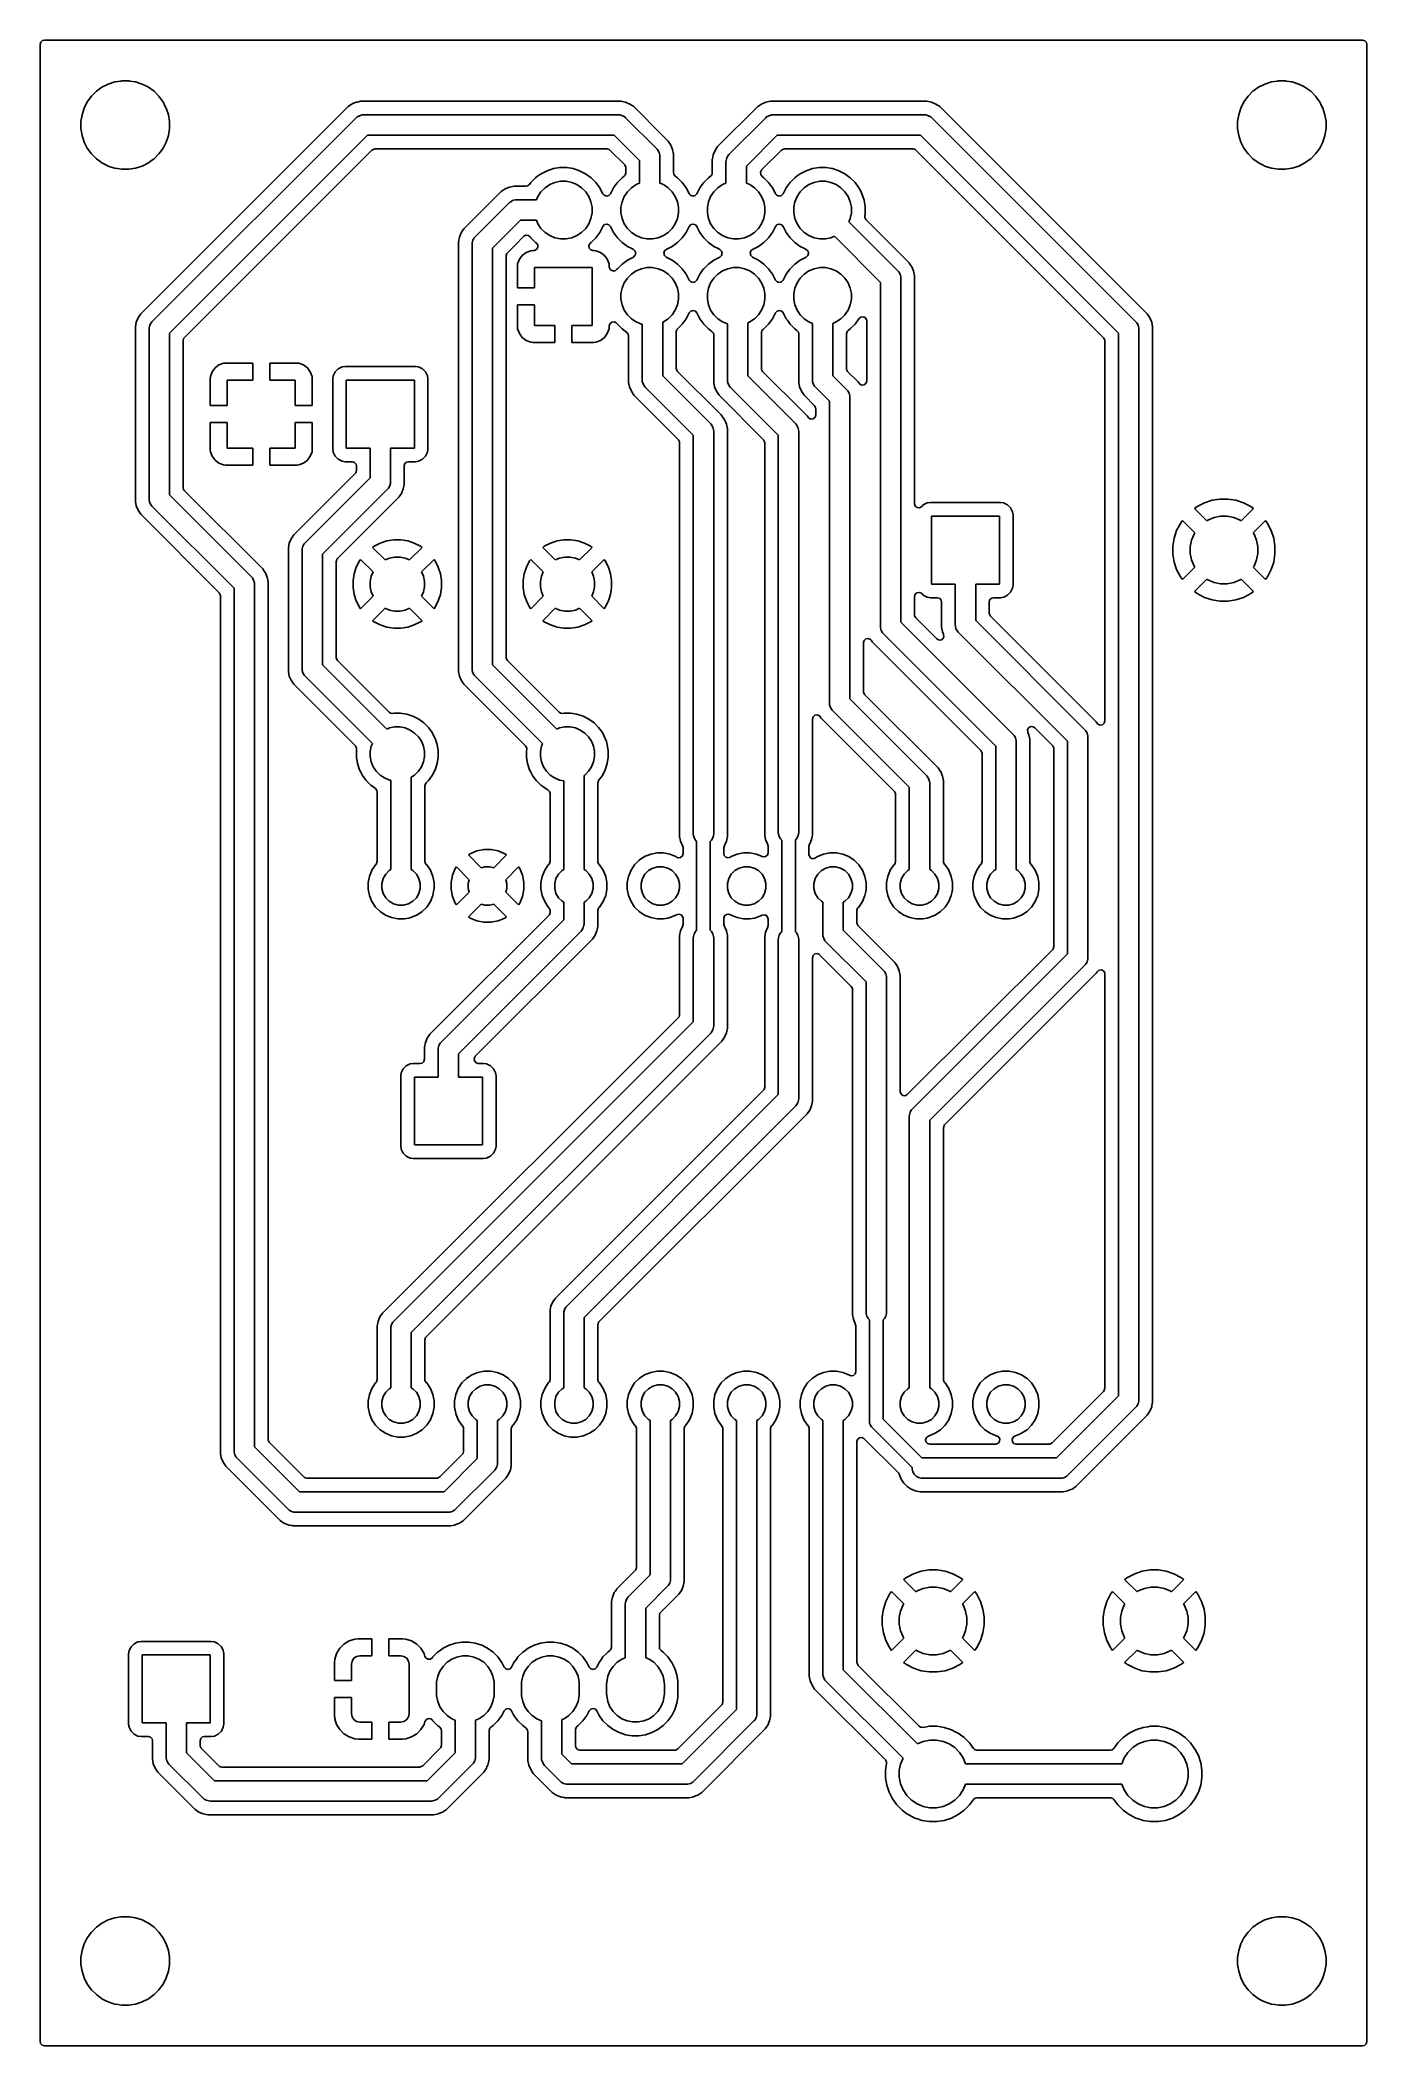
# Model space of a CAD drawing. Header units: inches. Extents: x 5.14 to 6.67, y -5.12 to -2.8.
import ezdxf

# ---------------------------------------------------------------- set-up
doc = ezdxf.new("R2010")
doc.units = ezdxf.units.IN
doc.header["$MEASUREMENT"] = 0
doc.layers.add('B.Cu', color=153, linetype='CONTINUOUS', true_color=0x4d7fc4)

msp = doc.modelspace()

# ---------------------------------------------------------------- linework, layer by layer
at = {"layer": 'B.Cu', "linetype": 'CONTINUOUS'}
for p, q in [((5.1378, -2.8002), (5.1386, -2.7975)), ((5.1378, -2.8897), (5.1378, -2.8002)), ((5.1386, -2.7975), (5.1407, -2.7957)), ((5.1407, -2.7957), (5.1427, -2.7953)), ((5.1427, -2.7953), (6.6683, -2.7953)), ((6.6683, -2.7953), (6.671, -2.7961)), ((6.671, -2.7961), (6.6728, -2.7981)), ((6.6728, -2.7981), (6.6732, -2.8002)), ((6.6732, -2.8002), (6.6732, -5.1132)), ((5.2029, -2.8546), (5.1972, -2.8603)), ((5.2094, -2.8499), (5.2029, -2.8546)), ((5.2166, -2.8463), (5.2094, -2.8499)), ((5.2242, -2.8438), (5.2166, -2.8463)), ((5.2312, -2.8427), (5.2242, -2.8438)), ((5.2322, -2.8425), (5.2312, -2.8427)), ((5.2403, -2.8425), (5.2322, -2.8425)), ((5.2413, -2.8427), (5.2403, -2.8425)), ((5.2482, -2.8438), (5.2413, -2.8427)), ((5.2559, -2.8463), (5.2482, -2.8438)), ((5.2608, -2.8488), (5.2559, -2.8463)), ((5.2631, -2.8499), (5.2608, -2.8488)), ((5.2696, -2.8546), (5.2631, -2.8499)), ((5.2631, -2.8499), (5.2631, -2.8499)), ((5.2631, -2.8499), (5.2631, -2.8499)), ((5.2753, -2.8603), (5.2696, -2.8546)), ((6.5414, -2.8546), (6.5357, -2.8603)), ((6.548, -2.8499), (6.5414, -2.8546)), ((6.5551, -2.8463), (6.548, -2.8499)), ((6.5628, -2.8438), (6.5551, -2.8463)), ((6.5698, -2.8427), (6.5628, -2.8438)), ((6.5708, -2.8425), (6.5698, -2.8427)), ((6.5788, -2.8425), (6.5708, -2.8425)), ((6.5799, -2.8427), (6.5788, -2.8425)), ((6.5868, -2.8438), (6.5799, -2.8427)), ((6.5945, -2.8463), (6.5868, -2.8438)), ((6.5994, -2.8488), (6.5945, -2.8463)), ((6.6016, -2.8499), (6.5994, -2.8488)), ((6.6082, -2.8546), (6.6016, -2.8499)), ((6.6016, -2.8499), (6.6016, -2.8499)), ((6.6016, -2.8499), (6.6016, -2.8499)), ((6.6139, -2.8603), (6.6082, -2.8546)), ((5.1888, -2.874), (5.1863, -2.8817)), ((5.1924, -2.8669), (5.1888, -2.874)), ((5.1972, -2.8603), (5.1924, -2.8669)), ((5.4942, -2.8723), (5.2542, -3.1123)), ((5.2795, -2.8661), (5.2753, -2.8603)), ((5.28, -2.8669), (5.2795, -2.8661)), ((5.2823, -2.8714), (5.28, -2.8669)), ((5.2837, -2.874), (5.2823, -2.8714)), ((5.2862, -2.8817), (5.2837, -2.874)), ((5.2837, -2.874), (5.2837, -2.874)), ((5.2837, -2.874), (5.2837, -2.874)), ((5.4983, -2.8695), (5.4942, -2.8723)), ((5.4942, -2.8723), (5.4942, -2.8723)), ((5.4987, -2.8693), (5.4983, -2.8695)), ((5.4983, -2.8695), (5.4983, -2.8695)), ((5.4998, -2.8688), (5.4987, -2.8693)), ((5.5017, -2.868), (5.4998, -2.8688)), ((5.5038, -2.8672), (5.5017, -2.868)), ((5.5017, -2.868), (5.5017, -2.868)), ((5.5043, -2.8671), (5.5038, -2.8672)), ((5.5048, -2.867), (5.5043, -2.8671)), ((5.5091, -2.8661), (5.5048, -2.867)), ((5.5048, -2.867), (5.5048, -2.867)), ((5.8098, -2.8661), (5.5091, -2.8661)), ((5.5091, -2.8661), (5.5091, -2.8661)), ((5.8151, -2.8672), (5.8098, -2.8661)), ((5.8098, -2.8661), (5.8098, -2.8661)), ((5.8098, -2.8661), (5.8098, -2.8661)), ((5.8201, -2.8693), (5.8151, -2.8672)), ((5.8151, -2.8672), (5.8151, -2.8672)), ((5.8247, -2.8723), (5.8201, -2.8693)), ((5.8581, -2.9057), (5.8247, -2.8723)), ((5.8247, -2.8723), (5.8247, -2.8723)), ((5.9682, -2.8723), (5.9219, -2.9186)), ((5.9728, -2.8693), (5.9682, -2.8723)), ((5.9778, -2.8672), (5.9728, -2.8693)), ((5.9831, -2.8661), (5.9778, -2.8672)), ((5.9778, -2.8672), (5.9778, -2.8672)), ((5.9885, -2.8661), (5.9831, -2.8661)), ((5.9831, -2.8661), (5.9831, -2.8661)), ((6.1641, -2.8661), (5.9885, -2.8661)), ((6.1695, -2.8672), (6.1641, -2.8661)), ((6.1641, -2.8661), (6.1641, -2.8661)), ((6.1641, -2.8661), (6.1641, -2.8661)), ((6.1745, -2.8693), (6.1695, -2.8672)), ((6.1695, -2.8672), (6.1695, -2.8672)), ((6.179, -2.8723), (6.1745, -2.8693)), ((6.1964, -2.8897), (6.179, -2.8723)), ((6.5274, -2.874), (6.5249, -2.8817)), ((6.531, -2.8669), (6.5274, -2.874)), ((6.5357, -2.8603), (6.531, -2.8669)), ((6.6181, -2.8661), (6.6139, -2.8603)), ((6.6186, -2.8669), (6.6181, -2.8661)), ((6.6209, -2.8714), (6.6186, -2.8669)), ((6.6223, -2.874), (6.6209, -2.8714)), ((6.6247, -2.8817), (6.6223, -2.874)), ((6.6223, -2.874), (6.6223, -2.874)), ((6.6223, -2.874), (6.6223, -2.874)), ((5.1378, -3.3295), (5.1378, -2.8897)), ((5.1863, -2.8817), (5.185, -2.8897)), ((5.185, -2.8897), (5.185, -2.8977)), ((5.185, -2.8977), (5.1863, -2.9057)), ((5.2672, -3.1216), (5.5035, -2.8853)), ((5.2874, -2.8897), (5.2862, -2.8817)), ((5.2862, -2.9057), (5.2874, -2.8977)), ((5.2874, -2.8977), (5.2874, -2.8897)), ((5.5035, -2.8853), (5.5046, -2.8843)), ((5.5046, -2.8843), (5.5073, -2.8828)), ((5.5073, -2.8828), (5.5103, -2.882)), ((5.5103, -2.882), (5.5118, -2.8819)), ((5.5118, -2.8819), (5.8071, -2.8819)), ((5.8071, -2.8819), (5.8086, -2.882)), ((5.8086, -2.882), (5.8116, -2.8828)), ((5.8116, -2.8828), (5.8143, -2.8843)), ((5.8143, -2.8843), (5.8154, -2.8853)), ((5.8154, -2.8853), (5.8517, -2.9216)), ((5.935, -2.9279), (5.9775, -2.8853)), ((5.9775, -2.8853), (5.9786, -2.8843)), ((5.9786, -2.8843), (5.9813, -2.8828)), ((5.9813, -2.8828), (5.9843, -2.882)), ((5.9843, -2.882), (5.9858, -2.8819)), ((5.9858, -2.8819), (6.1614, -2.8819)), ((6.1614, -2.8819), (6.163, -2.882)), ((6.163, -2.882), (6.1659, -2.8828)), ((6.1659, -2.8828), (6.1686, -2.8843)), ((6.1686, -2.8843), (6.1698, -2.8853)), ((6.1698, -2.8853), (6.406, -3.1216)), ((6.1997, -2.8929), (6.1964, -2.8897)), ((6.3635, -3.0568), (6.1997, -2.8929)), ((6.5249, -2.8817), (6.5236, -2.8897)), ((6.5236, -2.8897), (6.5236, -2.8977)), ((6.5236, -2.8977), (6.5249, -2.9057)), ((6.626, -2.8897), (6.6247, -2.8817)), ((6.6247, -2.9057), (6.626, -2.8977)), ((6.626, -2.8977), (6.626, -2.8897)), ((5.1863, -2.9057), (5.1888, -2.9134)), ((5.1888, -2.9134), (5.1924, -2.9205)), ((5.1924, -2.9205), (5.1972, -2.9271)), ((5.2753, -2.9271), (5.2781, -2.9232)), ((5.2781, -2.9232), (5.28, -2.9205)), ((5.28, -2.9205), (5.2837, -2.9134)), ((5.2837, -2.9134), (5.2862, -2.9057)), ((5.5167, -2.9055), (5.2874, -3.1348)), ((5.3046, -3.1399), (5.5218, -2.9227)), ((5.8022, -2.9055), (5.5167, -2.9055)), ((5.5218, -2.9227), (5.5242, -2.9214)), ((5.5242, -2.9214), (5.5253, -2.9213)), ((5.5253, -2.9213), (5.7936, -2.9213)), ((5.7936, -2.9213), (5.7963, -2.9221)), ((5.7963, -2.9221), (5.7971, -2.9227)), ((5.7971, -2.9227), (5.8143, -2.9399)), ((5.8315, -2.9348), (5.8022, -2.9055)), ((5.8517, -2.9216), (5.8527, -2.9227)), ((5.8527, -2.9227), (5.8527, -2.9227)), ((5.8527, -2.9227), (5.8542, -2.9254)), ((5.8542, -2.9254), (5.855, -2.9284)), ((5.8609, -2.9085), (5.8581, -2.9057)), ((5.8647, -2.9123), (5.8609, -2.9085)), ((5.8677, -2.9169), (5.8647, -2.9123)), ((5.8647, -2.9123), (5.8647, -2.9123)), ((5.8698, -2.9219), (5.8677, -2.9169)), ((5.8677, -2.9169), (5.8677, -2.9169)), ((5.8709, -2.9272), (5.8698, -2.9219)), ((5.8698, -2.9219), (5.8698, -2.9219)), ((5.8698, -2.9219), (5.8698, -2.9219)), ((5.8698, -2.9219), (5.8698, -2.9219)), ((5.9189, -2.9232), (5.9168, -2.9282)), ((5.9219, -2.9186), (5.9189, -2.9232)), ((5.9907, -2.9055), (5.9551, -2.9411)), ((5.9728, -2.9457), (5.9958, -2.9227)), ((6.1565, -2.9055), (5.9907, -2.9055)), ((5.9958, -2.9227), (5.9982, -2.9214)), ((5.9982, -2.9214), (5.9993, -2.9213)), ((5.9993, -2.9213), (6.148, -2.9213)), ((6.148, -2.9213), (6.1506, -2.9221)), ((6.1506, -2.9221), (6.1514, -2.9227)), ((6.1514, -2.9227), (6.3686, -3.1399)), ((6.3858, -3.1348), (6.1565, -2.9055)), ((6.5249, -2.9057), (6.5274, -2.9134)), ((6.5274, -2.9134), (6.531, -2.9205)), ((6.531, -2.9205), (6.5357, -2.9271)), ((6.6139, -2.9271), (6.6167, -2.9232)), ((6.6167, -2.9232), (6.6186, -2.9205)), ((6.6186, -2.9205), (6.6223, -2.9134)), ((6.6223, -2.9134), (6.6247, -2.9057)), ((5.1972, -2.9271), (5.2029, -2.9328)), ((5.2029, -2.9328), (5.209, -2.9372)), ((5.209, -2.9372), (5.2094, -2.9375)), ((5.2094, -2.9375), (5.214, -2.9398)), ((5.214, -2.9398), (5.2166, -2.9412)), ((5.2166, -2.9412), (5.2166, -2.9412)), ((5.2166, -2.9412), (5.2166, -2.9412)), ((5.2166, -2.9412), (5.2202, -2.9423)), ((5.2202, -2.9423), (5.2242, -2.9436)), ((5.2242, -2.9436), (5.2272, -2.9441)), ((5.2272, -2.9441), (5.2322, -2.9449)), ((5.2322, -2.9449), (5.2322, -2.9449)), ((5.2322, -2.9449), (5.2403, -2.9449)), ((5.2403, -2.9449), (5.2482, -2.9436)), ((5.2403, -2.9449), (5.2403, -2.9449)), ((5.2482, -2.9436), (5.2559, -2.9412)), ((5.2559, -2.9412), (5.2631, -2.9375)), ((5.2631, -2.9375), (5.2667, -2.9348)), ((5.2667, -2.9348), (5.2696, -2.9328)), ((5.2696, -2.9328), (5.2753, -2.9271)), ((5.2696, -2.9328), (5.2696, -2.9328)), ((5.2696, -2.9328), (5.2696, -2.9328)), ((5.2753, -2.9271), (5.2753, -2.9271)), ((5.2753, -2.9271), (5.2753, -2.9271)), ((5.7244, -2.9465), (5.7175, -2.95)), ((5.7318, -2.9441), (5.7244, -2.9465)), ((5.7394, -2.9429), (5.7318, -2.9441)), ((5.7472, -2.9429), (5.7394, -2.9429)), ((5.7394, -2.9429), (5.7394, -2.9429)), ((5.7548, -2.9441), (5.7472, -2.9429)), ((5.7472, -2.9429), (5.7472, -2.9429)), ((5.7622, -2.9465), (5.7548, -2.9441)), ((5.7691, -2.95), (5.7622, -2.9465)), ((5.8143, -2.9399), (5.8156, -2.9423)), ((5.8157, -2.9488), (5.815, -2.9515)), ((5.8156, -2.9423), (5.8157, -2.9434)), ((5.8157, -2.9434), (5.8157, -2.9488)), ((5.8315, -2.961), (5.8315, -2.9348)), ((5.855, -2.9284), (5.8551, -2.9299)), ((5.8551, -2.9299), (5.8551, -2.961)), ((5.8709, -2.9488), (5.8709, -2.9272)), ((5.8712, -2.9506), (5.8709, -2.9488)), ((5.9157, -2.9488), (5.915, -2.9515)), ((5.9159, -2.9328), (5.9157, -2.9335)), ((5.9157, -2.9335), (5.9157, -2.9488)), ((5.9168, -2.9282), (5.9159, -2.9328)), ((5.9168, -2.9282), (5.9168, -2.9282)), ((5.9315, -2.9362), (5.9316, -2.9347)), ((5.9315, -2.961), (5.9315, -2.9362)), ((5.9316, -2.9347), (5.9324, -2.9317)), ((5.9324, -2.9317), (5.9339, -2.929)), ((5.9339, -2.929), (5.935, -2.9279)), ((5.9551, -2.9411), (5.9551, -2.961)), ((5.9715, -2.9482), (5.9728, -2.9458)), ((5.9717, -2.9509), (5.9715, -2.9482)), ((5.9728, -2.9458), (5.9728, -2.9457)), ((6.0244, -2.9465), (6.0175, -2.95)), ((6.0318, -2.9441), (6.0244, -2.9465)), ((6.0394, -2.9429), (6.0318, -2.9441)), ((6.0472, -2.9429), (6.0394, -2.9429)), ((6.0394, -2.9429), (6.0394, -2.9429)), ((6.0548, -2.9441), (6.0472, -2.9429)), ((6.0472, -2.9429), (6.0472, -2.9429)), ((6.0622, -2.9465), (6.0548, -2.9441)), ((6.0691, -2.95), (6.0622, -2.9465)), ((6.5357, -2.9271), (6.5414, -2.9328)), ((6.5414, -2.9328), (6.5475, -2.9372)), ((6.5475, -2.9372), (6.548, -2.9375)), ((6.548, -2.9375), (6.5525, -2.9398)), ((6.5525, -2.9398), (6.5551, -2.9412)), ((6.5551, -2.9412), (6.5551, -2.9412)), ((6.5551, -2.9412), (6.5551, -2.9412)), ((6.5551, -2.9412), (6.5588, -2.9423)), ((6.5588, -2.9423), (6.5628, -2.9436)), ((6.5628, -2.9436), (6.5657, -2.9441)), ((6.5657, -2.9441), (6.5708, -2.9449)), ((6.5708, -2.9449), (6.5708, -2.9449)), ((6.5708, -2.9449), (6.5788, -2.9449)), ((6.5788, -2.9449), (6.5868, -2.9436)), ((6.5788, -2.9449), (6.5788, -2.9449)), ((6.5868, -2.9436), (6.5945, -2.9412)), ((6.5945, -2.9412), (6.6016, -2.9375)), ((6.6016, -2.9375), (6.6053, -2.9348)), ((6.6053, -2.9348), (6.6082, -2.9328)), ((6.6082, -2.9328), (6.6139, -2.9271)), ((6.6082, -2.9328), (6.6082, -2.9328)), ((6.6082, -2.9328), (6.6082, -2.9328)), ((6.6139, -2.9271), (6.6139, -2.9271)), ((6.6139, -2.9271), (6.6139, -2.9271)), ((5.6714, -2.9707), (5.6282, -3.0139)), ((5.6759, -2.9677), (5.6714, -2.9707)), ((5.6809, -2.9656), (5.6759, -2.9677)), ((5.6863, -2.9645), (5.6809, -2.9656)), ((5.6809, -2.9656), (5.6809, -2.9656)), ((5.7, -2.9645), (5.6863, -2.9645)), ((5.7018, -2.9642), (5.7, -2.9645)), ((5.704, -2.9625), (5.7018, -2.9642)), ((5.7058, -2.9601), (5.704, -2.9625)), ((5.7112, -2.9546), (5.7058, -2.9601)), ((5.7058, -2.9601), (5.7058, -2.9601)), ((5.7058, -2.9601), (5.7058, -2.9601)), ((5.7139, -2.9526), (5.7112, -2.9546)), ((5.7112, -2.9546), (5.7112, -2.9546)), ((5.7112, -2.9546), (5.7112, -2.9546)), ((5.7138, -2.9764), (5.7174, -2.9709)), ((5.7175, -2.95), (5.7139, -2.9526)), ((5.7174, -2.9709), (5.7221, -2.9663)), ((5.7221, -2.9663), (5.7275, -2.9626)), ((5.7275, -2.9626), (5.7336, -2.9601)), ((5.7336, -2.9601), (5.74, -2.9588)), ((5.74, -2.9588), (5.7466, -2.9588)), ((5.7466, -2.9588), (5.753, -2.9601)), ((5.753, -2.9601), (5.7591, -2.9626)), ((5.7591, -2.9626), (5.7645, -2.9663)), ((5.7645, -2.9663), (5.7692, -2.9709)), ((5.7754, -2.9546), (5.7691, -2.95)), ((5.7692, -2.9709), (5.7728, -2.9764)), ((5.7809, -2.9601), (5.7754, -2.9546)), ((5.7854, -2.9663), (5.7809, -2.9601)), ((5.7876, -2.9707), (5.7854, -2.9663)), ((5.789, -2.9733), (5.7876, -2.9707)), ((5.8012, -2.9663), (5.7977, -2.9733)), ((5.804, -2.9625), (5.8012, -2.9663)), ((5.8058, -2.9601), (5.804, -2.9625)), ((5.8112, -2.9546), (5.8058, -2.9601)), ((5.8058, -2.9601), (5.8058, -2.9601)), ((5.8058, -2.9601), (5.8058, -2.9601)), ((5.8137, -2.9528), (5.8112, -2.9546)), ((5.815, -2.9515), (5.8137, -2.9528)), ((5.8138, -2.9764), (5.8174, -2.9709)), ((5.8174, -2.9709), (5.8221, -2.9663)), ((5.8221, -2.9663), (5.8275, -2.9626)), ((5.8275, -2.9626), (5.8315, -2.961)), ((5.8551, -2.961), (5.8591, -2.9626)), ((5.8591, -2.9626), (5.8645, -2.9663)), ((5.8645, -2.9663), (5.8692, -2.9709)), ((5.8692, -2.9709), (5.8728, -2.9764)), ((5.8729, -2.9528), (5.8712, -2.9506)), ((5.8754, -2.9546), (5.8729, -2.9528)), ((5.8809, -2.9601), (5.8754, -2.9546)), ((5.8854, -2.9663), (5.8809, -2.9601)), ((5.8876, -2.9707), (5.8854, -2.9663)), ((5.889, -2.9733), (5.8876, -2.9707)), ((5.9012, -2.9663), (5.8977, -2.9733)), ((5.904, -2.9625), (5.9012, -2.9663)), ((5.9058, -2.9601), (5.904, -2.9625)), ((5.9112, -2.9546), (5.9058, -2.9601)), ((5.9058, -2.9601), (5.9058, -2.9601)), ((5.9058, -2.9601), (5.9058, -2.9601)), ((5.9137, -2.9528), (5.9112, -2.9546)), ((5.915, -2.9515), (5.9137, -2.9528)), ((5.9138, -2.9764), (5.9174, -2.9709)), ((5.9174, -2.9709), (5.9221, -2.9663)), ((5.9221, -2.9663), (5.9275, -2.9626)), ((5.9275, -2.9626), (5.9315, -2.961)), ((5.9551, -2.961), (5.9591, -2.9626)), ((5.9591, -2.9626), (5.9645, -2.9663)), ((5.9645, -2.9663), (5.9692, -2.9709)), ((5.9692, -2.9709), (5.9728, -2.9764)), ((5.9734, -2.9531), (5.9717, -2.9509)), ((5.9754, -2.9546), (5.9734, -2.9531)), ((5.9809, -2.9601), (5.9754, -2.9546)), ((5.9854, -2.9663), (5.9809, -2.9601)), ((5.9876, -2.9707), (5.9854, -2.9663)), ((5.989, -2.9733), (5.9876, -2.9707)), ((6.0012, -2.9663), (5.9977, -2.9733)), ((6.004, -2.9625), (6.0012, -2.9663)), ((6.0058, -2.9601), (6.004, -2.9625)), ((6.0112, -2.9546), (6.0058, -2.9601)), ((6.0058, -2.9601), (6.0058, -2.9601)), ((6.0058, -2.9601), (6.0058, -2.9601)), ((6.0139, -2.9526), (6.0112, -2.9546)), ((6.0112, -2.9546), (6.0112, -2.9546)), ((6.0112, -2.9546), (6.0112, -2.9546)), ((6.0138, -2.9764), (6.0174, -2.9709)), ((6.0175, -2.95), (6.0139, -2.9526)), ((6.0174, -2.9709), (6.0221, -2.9663)), ((6.0221, -2.9663), (6.0275, -2.9626)), ((6.0275, -2.9626), (6.0336, -2.9601)), ((6.0336, -2.9601), (6.04, -2.9588)), ((6.04, -2.9588), (6.0466, -2.9588)), ((6.0466, -2.9588), (6.053, -2.9601)), ((6.053, -2.9601), (6.0591, -2.9626)), ((6.0591, -2.9626), (6.0645, -2.9663)), ((6.0645, -2.9663), (6.0692, -2.9709)), ((6.0754, -2.9546), (6.0691, -2.95)), ((6.0692, -2.9709), (6.0728, -2.9764)), ((6.0809, -2.9601), (6.0754, -2.9546)), ((6.0854, -2.9663), (6.0809, -2.9601)), ((6.0871, -2.9696), (6.0854, -2.9663)), ((6.0889, -2.9732), (6.0871, -2.9696)), ((5.6413, -3.0231), (5.6806, -2.9838)), ((5.6806, -2.9838), (5.6818, -2.9828)), ((5.6818, -2.9828), (5.6845, -2.9812)), ((5.6845, -2.9812), (5.6874, -2.9804)), ((5.6874, -2.9804), (5.689, -2.9803)), ((5.689, -2.9803), (5.7122, -2.9803)), ((5.7122, -2.9803), (5.7138, -2.9764)), ((5.7728, -2.9764), (5.7753, -2.9824)), ((5.7753, -2.9824), (5.7766, -2.9888)), ((5.7766, -2.9954), (5.7753, -3.0018)), ((5.7766, -2.9888), (5.7766, -2.9954)), ((5.7905, -2.975), (5.789, -2.9733)), ((5.7931, -2.9759), (5.7905, -2.975)), ((5.7958, -2.9753), (5.7931, -2.9759)), ((5.7977, -2.9733), (5.7958, -2.9753)), ((5.81, -2.9888), (5.8113, -2.9824)), ((5.81, -2.9954), (5.81, -2.9888)), ((5.8113, -3.0018), (5.81, -2.9954)), ((5.8113, -2.9824), (5.8138, -2.9764)), ((5.8728, -2.9764), (5.8753, -2.9824)), ((5.8753, -2.9824), (5.8766, -2.9888)), ((5.8766, -2.9954), (5.8753, -3.0018)), ((5.8766, -2.9888), (5.8766, -2.9954)), ((5.8905, -2.975), (5.889, -2.9733)), ((5.8931, -2.9759), (5.8905, -2.975)), ((5.8958, -2.9753), (5.8931, -2.9759)), ((5.8977, -2.9733), (5.8958, -2.9753)), ((5.91, -2.9888), (5.9113, -2.9824)), ((5.91, -2.9954), (5.91, -2.9888)), ((5.9113, -3.0018), (5.91, -2.9954)), ((5.9113, -2.9824), (5.9138, -2.9764)), ((5.9728, -2.9764), (5.9753, -2.9824)), ((5.9753, -2.9824), (5.9766, -2.9888)), ((5.9766, -2.9954), (5.9753, -3.0018)), ((5.9766, -2.9888), (5.9766, -2.9954)), ((5.9905, -2.975), (5.989, -2.9733)), ((5.9931, -2.9759), (5.9905, -2.975)), ((5.9958, -2.9753), (5.9931, -2.9759)), ((5.9977, -2.9733), (5.9958, -2.9753)), ((6.01, -2.9888), (6.0113, -2.9824)), ((6.01, -2.9954), (6.01, -2.9888)), ((6.0113, -3.0018), (6.01, -2.9954)), ((6.0113, -2.9824), (6.0138, -2.9764)), ((6.0728, -2.9764), (6.0753, -2.9824)), ((6.0753, -2.9824), (6.0766, -2.9888)), ((6.0766, -2.9954), (6.0753, -3.0018)), ((6.0766, -2.9888), (6.0766, -2.9954)), ((6.0913, -2.9806), (6.0889, -2.9732)), ((6.0925, -2.9883), (6.0913, -2.9806)), ((6.0921, -2.999), (6.0925, -2.996)), ((6.0925, -2.996), (6.0925, -2.9883)), ((6.0925, -2.9883), (6.0925, -2.9883)), ((5.6252, -3.0184), (5.6231, -3.0235)), ((5.6258, -3.0175), (5.6252, -3.0184)), ((5.6252, -3.0184), (5.6252, -3.0184)), ((5.6264, -3.0166), (5.6258, -3.0175)), ((5.6282, -3.0139), (5.6264, -3.0166)), ((5.6939, -3.0039), (5.6614, -3.0364)), ((5.7122, -3.0039), (5.6939, -3.0039)), ((5.7138, -3.0079), (5.7122, -3.0039)), ((5.7174, -3.0134), (5.7138, -3.0079)), ((5.7221, -3.018), (5.7174, -3.0134)), ((5.7275, -3.0216), (5.7221, -3.018)), ((5.7645, -3.018), (5.7591, -3.0216)), ((5.7692, -3.0134), (5.7645, -3.018)), ((5.7728, -3.0079), (5.7692, -3.0134)), ((5.7753, -3.0018), (5.7728, -3.0079)), ((5.7809, -3.0242), (5.7854, -3.0179)), ((5.7854, -3.0179), (5.7889, -3.011)), ((5.7889, -3.011), (5.789, -3.011)), ((5.789, -3.011), (5.7908, -3.009)), ((5.7908, -3.009), (5.7935, -3.0083)), ((5.7935, -3.0083), (5.7961, -3.0092)), ((5.7961, -3.0092), (5.7977, -3.011)), ((5.7977, -3.011), (5.8012, -3.0179)), ((5.8012, -3.0179), (5.8025, -3.0197)), ((5.8138, -3.0079), (5.8113, -3.0018)), ((5.8174, -3.0134), (5.8138, -3.0079)), ((5.8221, -3.018), (5.8174, -3.0134)), ((5.8275, -3.0216), (5.8221, -3.018)), ((5.8645, -3.018), (5.8591, -3.0216)), ((5.8692, -3.0134), (5.8645, -3.018)), ((5.8728, -3.0079), (5.8692, -3.0134)), ((5.8753, -3.0018), (5.8728, -3.0079)), ((5.8809, -3.0242), (5.8854, -3.0179)), ((5.8854, -3.0179), (5.8889, -3.011)), ((5.8889, -3.011), (5.889, -3.011)), ((5.889, -3.011), (5.8908, -3.009)), ((5.8908, -3.009), (5.8935, -3.0083)), ((5.8935, -3.0083), (5.8961, -3.0092)), ((5.8961, -3.0092), (5.8977, -3.011)), ((5.8977, -3.011), (5.9012, -3.0179)), ((5.9012, -3.0179), (5.9025, -3.0197)), ((5.9138, -3.0079), (5.9113, -3.0018)), ((5.9174, -3.0134), (5.9138, -3.0079)), ((5.9221, -3.018), (5.9174, -3.0134)), ((5.9275, -3.0216), (5.9221, -3.018)), ((5.9645, -3.018), (5.9591, -3.0216)), ((5.9692, -3.0134), (5.9645, -3.018)), ((5.9728, -3.0079), (5.9692, -3.0134)), ((5.9753, -3.0018), (5.9728, -3.0079)), ((5.9809, -3.0242), (5.9854, -3.0179)), ((5.9854, -3.0179), (5.9889, -3.011)), ((5.9889, -3.011), (5.989, -3.011)), ((5.989, -3.011), (5.9908, -3.009)), ((5.9908, -3.009), (5.9935, -3.0083)), ((5.9935, -3.0083), (5.9961, -3.0092)), ((5.9961, -3.0092), (5.9977, -3.011)), ((5.9977, -3.011), (6.0012, -3.0179)), ((6.0012, -3.0179), (6.0025, -3.0197)), ((6.0138, -3.0079), (6.0113, -3.0018)), ((6.0174, -3.0134), (6.0138, -3.0079)), ((6.0221, -3.018), (6.0174, -3.0134)), ((6.0275, -3.0216), (6.0221, -3.018)), ((6.0753, -3.0018), (6.0737, -3.0058)), ((6.0737, -3.0058), (6.1304, -3.0625)), ((6.0921, -3.0008), (6.0921, -2.999)), ((6.0934, -3.0032), (6.0921, -3.0008)), ((6.1435, -3.0533), (6.0934, -3.0032)), ((5.6231, -3.0235), (5.622, -3.0288)), ((5.622, -3.0288), (5.622, -3.0288)), ((5.622, -3.0288), (5.622, -3.5209)), ((5.6231, -3.0235), (5.6231, -3.0235)), ((5.6378, -3.0315), (5.6379, -3.03)), ((5.6378, -3.5236), (5.6378, -3.0315)), ((5.6379, -3.03), (5.6387, -3.027)), ((5.6387, -3.027), (5.6402, -3.0243)), ((5.6402, -3.0243), (5.6413, -3.0231)), ((5.6614, -3.0364), (5.6614, -3.5187)), ((5.6772, -3.0449), (5.678, -3.0423)), ((5.678, -3.0423), (5.6786, -3.0415)), ((5.6786, -3.0415), (5.6878, -3.0323)), ((5.6878, -3.0323), (5.6976, -3.0225)), ((5.7003, -3.0412), (5.6958, -3.0446)), ((5.6976, -3.0225), (5.7, -3.0212)), ((5.7, -3.0212), (5.7027, -3.0214)), ((5.7056, -3.0392), (5.7003, -3.0412)), ((5.7003, -3.0412), (5.7003, -3.0412)), ((5.7027, -3.0214), (5.7049, -3.0231)), ((5.7049, -3.0231), (5.705, -3.0231)), ((5.705, -3.0231), (5.7058, -3.0242)), ((5.708, -3.039), (5.7056, -3.0392)), ((5.7056, -3.0392), (5.7056, -3.0392)), ((5.7058, -3.0242), (5.7058, -3.0242)), ((5.7058, -3.0242), (5.7112, -3.0297)), ((5.709, -3.039), (5.708, -3.039)), ((5.7101, -3.0388), (5.709, -3.039)), ((5.7125, -3.0375), (5.7101, -3.0388)), ((5.7112, -3.0297), (5.7119, -3.0301)), ((5.7119, -3.0301), (5.7136, -3.0323)), ((5.7138, -3.0351), (5.7125, -3.0375)), ((5.7136, -3.0323), (5.7138, -3.0351)), ((5.7336, -3.0241), (5.7275, -3.0216)), ((5.74, -3.0254), (5.7336, -3.0241)), ((5.7466, -3.0254), (5.74, -3.0254)), ((5.753, -3.0241), (5.7466, -3.0254)), ((5.7591, -3.0216), (5.753, -3.0241)), ((5.7728, -3.0334), (5.7739, -3.0309)), ((5.7732, -3.0361), (5.7728, -3.0334)), ((5.775, -3.0382), (5.7732, -3.0361)), ((5.7739, -3.0309), (5.7747, -3.0301)), ((5.7747, -3.0301), (5.7754, -3.0297)), ((5.7776, -3.039), (5.775, -3.0382)), ((5.7754, -3.0297), (5.7809, -3.0242)), ((5.7787, -3.039), (5.7776, -3.039)), ((5.781, -3.0392), (5.7787, -3.039)), ((5.7863, -3.0412), (5.781, -3.0392)), ((5.781, -3.0392), (5.781, -3.0392)), ((5.7908, -3.0446), (5.7863, -3.0412)), ((5.7863, -3.0412), (5.7863, -3.0412)), ((5.8025, -3.0197), (5.8058, -3.0242)), ((5.8058, -3.0242), (5.8112, -3.0297)), ((5.8112, -3.0297), (5.8175, -3.0342)), ((5.8175, -3.0342), (5.8224, -3.0367)), ((5.8224, -3.0367), (5.8245, -3.0378)), ((5.8245, -3.0378), (5.8265, -3.0397)), ((5.8271, -3.0423), (5.8262, -3.0449)), ((5.8265, -3.0397), (5.8271, -3.0423)), ((5.8336, -3.0241), (5.8275, -3.0216)), ((5.84, -3.0254), (5.8336, -3.0241)), ((5.8466, -3.0254), (5.84, -3.0254)), ((5.853, -3.0241), (5.8466, -3.0254)), ((5.8591, -3.0216), (5.853, -3.0241)), ((5.8595, -3.0419), (5.8604, -3.0393)), ((5.8602, -3.0446), (5.8595, -3.0419)), ((5.8604, -3.0393), (5.8622, -3.0378)), ((5.8622, -3.0378), (5.8691, -3.0342)), ((5.8691, -3.0342), (5.8754, -3.0297)), ((5.8691, -3.0342), (5.8691, -3.0342)), ((5.8691, -3.0342), (5.8691, -3.0342)), ((5.8754, -3.0297), (5.8809, -3.0242)), ((5.9025, -3.0197), (5.9058, -3.0242)), ((5.9058, -3.0242), (5.9112, -3.0297)), ((5.9112, -3.0297), (5.9175, -3.0342)), ((5.9175, -3.0342), (5.9224, -3.0367)), ((5.9224, -3.0367), (5.9245, -3.0378)), ((5.9245, -3.0378), (5.9265, -3.0397)), ((5.9271, -3.0423), (5.9262, -3.0449)), ((5.9265, -3.0397), (5.9271, -3.0423)), ((5.9336, -3.0241), (5.9275, -3.0216)), ((5.94, -3.0254), (5.9336, -3.0241)), ((5.9466, -3.0254), (5.94, -3.0254)), ((5.953, -3.0241), (5.9466, -3.0254)), ((5.9591, -3.0216), (5.953, -3.0241)), ((5.9595, -3.0419), (5.9604, -3.0393)), ((5.9602, -3.0446), (5.9595, -3.0419)), ((5.9604, -3.0393), (5.9622, -3.0378)), ((5.9622, -3.0378), (5.9691, -3.0342)), ((5.9691, -3.0342), (5.9754, -3.0297)), ((5.9691, -3.0342), (5.9691, -3.0342)), ((5.9691, -3.0342), (5.9691, -3.0342)), ((5.9754, -3.0297), (5.9809, -3.0242)), ((6.0025, -3.0197), (6.0058, -3.0242)), ((6.0058, -3.0242), (6.0112, -3.0297)), ((6.0112, -3.0297), (6.0175, -3.0342)), ((6.0175, -3.0342), (6.0224, -3.0367)), ((6.0224, -3.0367), (6.0245, -3.0378)), ((6.0245, -3.0378), (6.0265, -3.0397)), ((6.0271, -3.0423), (6.0262, -3.0449)), ((6.0265, -3.0397), (6.0271, -3.0423)), ((6.0336, -3.0241), (6.0275, -3.0216)), ((6.04, -3.0254), (6.0336, -3.0241)), ((6.0466, -3.0254), (6.04, -3.0254)), ((6.053, -3.0241), (6.0466, -3.0254)), ((6.057, -3.0225), (6.053, -3.0241)), ((6.1102, -3.0758), (6.057, -3.0225)), ((5.6772, -3.4212), (5.6772, -3.0449)), ((5.6904, -3.0544), (5.6902, -3.0568)), ((5.6902, -3.0568), (5.6902, -3.0823)), ((5.6924, -3.0491), (5.6904, -3.0544)), ((5.6904, -3.0544), (5.6904, -3.0544)), ((5.6958, -3.0446), (5.6924, -3.0491)), ((5.6924, -3.0491), (5.6924, -3.0491)), ((5.6958, -3.0446), (5.6958, -3.0446)), ((5.7098, -3.0823), (5.7098, -3.0587)), ((5.7098, -3.0587), (5.7768, -3.0587)), ((5.7768, -3.0587), (5.7768, -3.1256)), ((5.7942, -3.0491), (5.7908, -3.0446)), ((5.7908, -3.0446), (5.7908, -3.0446)), ((5.7962, -3.0544), (5.7942, -3.0491)), ((5.7942, -3.0491), (5.7942, -3.0491)), ((5.7965, -3.0568), (5.7962, -3.0544)), ((5.7962, -3.0544), (5.7962, -3.0544)), ((5.7965, -3.0578), (5.7965, -3.0568)), ((5.7965, -3.0568), (5.7965, -3.0568)), ((5.7966, -3.0589), (5.7965, -3.0578)), ((5.7979, -3.0613), (5.7966, -3.0589)), ((5.8004, -3.0626), (5.7979, -3.0613)), ((5.8031, -3.0624), (5.8004, -3.0626)), ((5.8053, -3.0607), (5.8031, -3.0624)), ((5.8058, -3.0601), (5.8053, -3.0607)), ((5.8112, -3.0546), (5.8058, -3.0601)), ((5.8175, -3.05), (5.8112, -3.0546)), ((5.8245, -3.0465), (5.8175, -3.05)), ((5.8221, -3.0663), (5.8275, -3.0626)), ((5.8262, -3.0449), (5.8245, -3.0465)), ((5.8275, -3.0626), (5.8336, -3.0601)), ((5.8336, -3.0601), (5.84, -3.0588)), ((5.84, -3.0588), (5.8466, -3.0588)), ((5.8466, -3.0588), (5.853, -3.0601)), ((5.853, -3.0601), (5.8591, -3.0626)), ((5.8591, -3.0626), (5.8645, -3.0663)), ((5.8622, -3.0465), (5.8602, -3.0446)), ((5.8691, -3.05), (5.8622, -3.0465)), ((5.8722, -3.0523), (5.8691, -3.05)), ((5.8754, -3.0546), (5.8722, -3.0523)), ((5.8809, -3.0601), (5.8754, -3.0546)), ((5.8854, -3.0663), (5.8809, -3.0601)), ((5.9053, -3.0607), (5.9012, -3.0663)), ((5.9058, -3.0601), (5.9053, -3.0607)), ((5.9112, -3.0546), (5.9058, -3.0601)), ((5.9058, -3.0601), (5.9058, -3.0601)), ((5.9058, -3.0601), (5.9058, -3.0601)), ((5.9175, -3.05), (5.9112, -3.0546)), ((5.9245, -3.0465), (5.9175, -3.05)), ((5.9221, -3.0663), (5.9275, -3.0626)), ((5.9262, -3.0449), (5.9245, -3.0465)), ((5.9275, -3.0626), (5.9336, -3.0601)), ((5.9336, -3.0601), (5.94, -3.0588)), ((5.94, -3.0588), (5.9466, -3.0588)), ((5.9466, -3.0588), (5.953, -3.0601)), ((5.953, -3.0601), (5.9591, -3.0626)), ((5.9591, -3.0626), (5.9645, -3.0663)), ((5.9622, -3.0465), (5.9602, -3.0446)), ((5.9691, -3.05), (5.9622, -3.0465)), ((5.9722, -3.0523), (5.9691, -3.05)), ((5.9754, -3.0546), (5.9722, -3.0523)), ((5.9809, -3.0601), (5.9754, -3.0546)), ((5.9854, -3.0663), (5.9809, -3.0601)), ((6.0053, -3.0607), (6.0012, -3.0663)), ((6.0058, -3.0601), (6.0053, -3.0607)), ((6.0112, -3.0546), (6.0058, -3.0601)), ((6.0058, -3.0601), (6.0058, -3.0601)), ((6.0058, -3.0601), (6.0058, -3.0601)), ((6.0175, -3.05), (6.0112, -3.0546)), ((6.0245, -3.0465), (6.0175, -3.05)), ((6.0221, -3.0663), (6.0275, -3.0626)), ((6.0262, -3.0449), (6.0245, -3.0465)), ((6.0275, -3.0626), (6.0336, -3.0601)), ((6.0336, -3.0601), (6.04, -3.0588)), ((6.04, -3.0588), (6.0466, -3.0588)), ((6.0466, -3.0588), (6.053, -3.0601)), ((6.053, -3.0601), (6.0591, -3.0626)), ((6.0591, -3.0626), (6.0645, -3.0663)), ((6.1304, -3.0625), (6.1314, -3.0637)), ((6.1314, -3.0637), (6.133, -3.0663)), ((6.1443, -3.0546), (6.1435, -3.0533)), ((6.1435, -3.0533), (6.1435, -3.0533)), ((6.1465, -3.0578), (6.1443, -3.0546)), ((6.1443, -3.0546), (6.1443, -3.0546)), ((6.1485, -3.0626), (6.1465, -3.0578)), ((6.1465, -3.0578), (6.1465, -3.0578)), ((6.1465, -3.0578), (6.1465, -3.0578)), ((6.1486, -3.0628), (6.1485, -3.0626)), ((6.1496, -3.0681), (6.1486, -3.0628)), ((6.1486, -3.0628), (6.1486, -3.0628)), ((6.1486, -3.0628), (6.1486, -3.0628)), ((6.4152, -3.1085), (6.3635, -3.0568)), ((5.6902, -3.0823), (5.7098, -3.0823)), ((5.81, -3.0888), (5.8113, -3.0824)), ((5.81, -3.0954), (5.81, -3.0888)), ((5.8113, -3.0824), (5.8138, -3.0764)), ((5.8138, -3.0764), (5.8174, -3.0709)), ((5.8174, -3.0709), (5.8221, -3.0663)), ((5.8645, -3.0663), (5.8692, -3.0709)), ((5.8692, -3.0709), (5.8728, -3.0764)), ((5.8728, -3.0764), (5.8753, -3.0824)), ((5.8753, -3.0824), (5.8766, -3.0888)), ((5.8766, -3.0888), (5.8766, -3.0954)), ((5.889, -3.0733), (5.8854, -3.0663)), ((5.8905, -3.075), (5.889, -3.0733)), ((5.8931, -3.0759), (5.8905, -3.075)), ((5.8958, -3.0753), (5.8931, -3.0759)), ((5.8977, -3.0733), (5.8958, -3.0753)), ((5.9012, -3.0663), (5.8977, -3.0733)), ((5.91, -3.0888), (5.9113, -3.0824)), ((5.91, -3.0954), (5.91, -3.0888)), ((5.9113, -3.0824), (5.9138, -3.0764)), ((5.9138, -3.0764), (5.9174, -3.0709)), ((5.9174, -3.0709), (5.9221, -3.0663)), ((5.9645, -3.0663), (5.9692, -3.0709)), ((5.9692, -3.0709), (5.9728, -3.0764)), ((5.9728, -3.0764), (5.9753, -3.0824)), ((5.9753, -3.0824), (5.9766, -3.0888)), ((5.9766, -3.0888), (5.9766, -3.0954)), ((5.989, -3.0733), (5.9854, -3.0663)), ((5.9905, -3.075), (5.989, -3.0733)), ((5.9931, -3.0759), (5.9905, -3.075)), ((5.9958, -3.0753), (5.9931, -3.0759)), ((5.9977, -3.0733), (5.9958, -3.0753)), ((6.0012, -3.0663), (5.9977, -3.0733)), ((6.01, -3.0888), (6.0113, -3.0824)), ((6.01, -3.0954), (6.01, -3.0888)), ((6.0113, -3.0824), (6.0138, -3.0764)), ((6.0138, -3.0764), (6.0174, -3.0709)), ((6.0174, -3.0709), (6.0221, -3.0663)), ((6.0645, -3.0663), (6.0692, -3.0709)), ((6.0692, -3.0709), (6.0728, -3.0764)), ((6.0728, -3.0764), (6.0753, -3.0824)), ((6.0753, -3.0824), (6.0766, -3.0888)), ((6.0766, -3.0888), (6.0766, -3.0954)), ((6.1102, -3.4744), (6.1102, -3.0758)), ((6.133, -3.0663), (6.1338, -3.0693)), ((6.1338, -3.0693), (6.1339, -3.0709)), ((6.1339, -3.0709), (6.1339, -3.4695)), ((6.1496, -3.332), (6.1496, -3.0681)), ((5.2542, -3.1123), (5.2519, -3.1157)), ((5.2542, -3.1123), (5.2542, -3.1123)), ((5.6902, -3.102), (5.6902, -3.1275)), ((5.7098, -3.102), (5.6902, -3.102)), ((5.7098, -3.1256), (5.7098, -3.102)), ((5.8113, -3.1018), (5.81, -3.0954)), ((5.8138, -3.1079), (5.8113, -3.1018)), ((5.8174, -3.1134), (5.8138, -3.1079)), ((5.8728, -3.1079), (5.8692, -3.1134)), ((5.8753, -3.1018), (5.8728, -3.1079)), ((5.8766, -3.0954), (5.8753, -3.1018)), ((5.8865, -3.1157), (5.889, -3.111)), ((5.889, -3.111), (5.8908, -3.109)), ((5.8908, -3.109), (5.8935, -3.1083)), ((5.8935, -3.1083), (5.8961, -3.1092)), ((5.8961, -3.1092), (5.8977, -3.111)), ((5.8977, -3.111), (5.9012, -3.1179)), ((5.9113, -3.1018), (5.91, -3.0954)), ((5.9138, -3.1079), (5.9113, -3.1018)), ((5.9174, -3.1134), (5.9138, -3.1079)), ((5.9728, -3.1079), (5.9692, -3.1134)), ((5.9753, -3.1018), (5.9728, -3.1079)), ((5.9766, -3.0954), (5.9753, -3.1018)), ((5.9865, -3.1157), (5.989, -3.111)), ((5.989, -3.111), (5.9908, -3.109)), ((5.9908, -3.109), (5.9935, -3.1083)), ((5.9935, -3.1083), (5.9961, -3.1092)), ((5.9961, -3.1092), (5.9977, -3.111)), ((5.9977, -3.111), (6.0012, -3.1179)), ((6.0113, -3.1018), (6.01, -3.0954)), ((6.0138, -3.1079), (6.0113, -3.1018)), ((6.0174, -3.1134), (6.0138, -3.1079)), ((6.0728, -3.1079), (6.0692, -3.1134)), ((6.0753, -3.1018), (6.0728, -3.1079)), ((6.0766, -3.0954), (6.0753, -3.1018)), ((6.4172, -3.1105), (6.4152, -3.1085)), ((6.4191, -3.1123), (6.4172, -3.1105)), ((6.4221, -3.1169), (6.4191, -3.1123)), ((5.2491, -3.1219), (5.248, -3.1272)), ((5.248, -3.1272), (5.248, -3.1272)), ((5.248, -3.1272), (5.248, -3.3241)), ((5.2512, -3.1169), (5.2491, -3.1219)), ((5.2491, -3.1219), (5.2491, -3.1219)), ((5.2519, -3.1157), (5.2512, -3.1169)), ((5.2512, -3.1169), (5.2512, -3.1169)), ((5.2519, -3.1157), (5.2519, -3.1157)), ((5.2638, -3.1299), (5.2639, -3.1284)), ((5.2638, -3.3268), (5.2638, -3.1299)), ((5.2639, -3.1284), (5.2647, -3.1254)), ((5.2647, -3.1254), (5.2662, -3.1227)), ((5.2662, -3.1227), (5.2672, -3.1216)), ((5.2874, -3.1348), (5.2874, -3.3219)), ((5.6902, -3.1275), (5.6904, -3.1298)), ((5.6904, -3.1298), (5.6904, -3.1298)), ((5.6904, -3.1298), (5.6924, -3.1351)), ((5.6924, -3.1351), (5.6924, -3.1351)), ((5.6924, -3.1351), (5.6958, -3.1397)), ((5.7335, -3.1256), (5.7098, -3.1256)), ((5.7335, -3.1453), (5.7335, -3.1256)), ((5.7768, -3.1256), (5.7531, -3.1256)), ((5.7531, -3.1256), (5.7531, -3.1453)), ((5.7908, -3.1397), (5.7942, -3.1351)), ((5.7942, -3.1351), (5.7962, -3.1298)), ((5.7942, -3.1351), (5.7942, -3.1351)), ((5.7962, -3.1298), (5.7965, -3.1275)), ((5.7962, -3.1298), (5.7962, -3.1298)), ((5.7965, -3.1264), (5.7972, -3.1238)), ((5.7965, -3.1275), (5.7965, -3.1264)), ((5.7965, -3.1275), (5.7965, -3.1275)), ((5.7972, -3.1238), (5.7993, -3.122)), ((5.7993, -3.122), (5.802, -3.1216)), ((5.802, -3.1216), (5.8045, -3.1227)), ((5.8045, -3.1227), (5.8053, -3.1236)), ((5.8053, -3.1236), (5.8058, -3.1242)), ((5.8058, -3.1242), (5.8112, -3.1297)), ((5.8112, -3.1297), (5.8169, -3.1338)), ((5.8169, -3.1338), (5.8185, -3.1359)), ((5.8221, -3.118), (5.8174, -3.1134)), ((5.8275, -3.1216), (5.8221, -3.118)), ((5.8336, -3.1241), (5.8275, -3.1216)), ((5.8346, -3.1244), (5.8336, -3.1241)), ((5.8346, -3.189), (5.8346, -3.1244)), ((5.8591, -3.1216), (5.8583, -3.122)), ((5.8583, -3.122), (5.8583, -3.1841)), ((5.8645, -3.118), (5.8591, -3.1216)), ((5.8692, -3.1134), (5.8645, -3.118)), ((5.874, -3.133), (5.8748, -3.1304)), ((5.874, -3.1755), (5.874, -3.133)), ((5.8748, -3.1304), (5.8755, -3.1296)), ((5.8755, -3.1296), (5.8779, -3.1272)), ((5.8779, -3.1272), (5.8809, -3.1242)), ((5.8809, -3.1242), (5.8854, -3.1179)), ((5.8854, -3.1179), (5.8865, -3.1157)), ((5.9012, -3.1179), (5.9026, -3.1198)), ((5.9026, -3.1198), (5.9058, -3.1242)), ((5.9058, -3.1242), (5.9112, -3.1297)), ((5.9112, -3.1297), (5.9153, -3.1326)), ((5.9153, -3.1326), (5.917, -3.1348)), ((5.917, -3.1348), (5.9173, -3.1366)), ((5.9221, -3.118), (5.9174, -3.1134)), ((5.9275, -3.1216), (5.9221, -3.118)), ((5.9331, -3.1239), (5.9275, -3.1216)), ((5.9331, -3.189), (5.9331, -3.1239)), ((5.9591, -3.1216), (5.9567, -3.1226)), ((5.9567, -3.1226), (5.9567, -3.1841)), ((5.9645, -3.118), (5.9591, -3.1216)), ((5.9692, -3.1134), (5.9645, -3.118)), ((5.9725, -3.1343), (5.9732, -3.1316)), ((5.9725, -3.1755), (5.9725, -3.1343)), ((5.9732, -3.1316), (5.9745, -3.1303)), ((5.9745, -3.1303), (5.9754, -3.1297)), ((5.9754, -3.1297), (5.9809, -3.1242)), ((5.9809, -3.1242), (5.9854, -3.1179)), ((5.9854, -3.1179), (5.9865, -3.1157)), ((6.0012, -3.1179), (6.0026, -3.1198)), ((6.0026, -3.1198), (6.0058, -3.1242)), ((6.0058, -3.1242), (6.0112, -3.1297)), ((6.0112, -3.1297), (6.0137, -3.1315)), ((6.0137, -3.1315), (6.0154, -3.1337)), ((6.0154, -3.1337), (6.0157, -3.1354)), ((6.0157, -3.1354), (6.0157, -3.1863)), ((6.0221, -3.118), (6.0174, -3.1134)), ((6.0275, -3.1216), (6.0221, -3.118)), ((6.0315, -3.1233), (6.0275, -3.1216)), ((6.0315, -3.189), (6.0315, -3.1233)), ((6.0591, -3.1216), (6.0551, -3.1233)), ((6.0551, -3.1233), (6.0551, -3.1841)), ((6.0645, -3.118), (6.0591, -3.1216)), ((6.0692, -3.1134), (6.0645, -3.118)), ((6.0709, -3.1354), (6.0717, -3.1328)), ((6.0709, -3.1755), (6.0709, -3.1354)), ((6.0717, -3.1328), (6.0729, -3.1315)), ((6.0729, -3.1315), (6.0754, -3.1297)), ((6.0754, -3.1297), (6.0809, -3.1242)), ((6.0809, -3.1242), (6.0854, -3.1179)), ((6.0854, -3.1179), (6.0855, -3.1178)), ((6.0854, -3.1179), (6.0854, -3.1179)), ((6.0854, -3.1179), (6.0854, -3.1179)), ((6.0854, -3.1179), (6.0854, -3.1179)), ((6.0855, -3.1178), (6.0856, -3.1178)), ((6.0856, -3.1178), (6.0875, -3.1161)), ((6.0875, -3.1161), (6.0902, -3.1156)), ((6.0902, -3.1156), (6.0927, -3.1167)), ((6.0927, -3.1167), (6.0942, -3.119)), ((6.0942, -3.119), (6.0945, -3.1205)), ((6.0945, -3.1205), (6.0945, -3.19)), ((6.3858, -4.3652), (6.3858, -3.1348)), ((6.406, -3.1216), (6.407, -3.1227)), ((6.407, -3.1227), (6.4085, -3.1254)), ((6.4085, -3.1254), (6.4093, -3.1284)), ((6.4093, -3.1284), (6.4094, -3.1299)), ((6.4094, -3.1299), (6.4094, -4.3701)), ((6.4236, -3.1205), (6.4221, -3.1169)), ((6.4221, -3.1169), (6.4221, -3.1169)), ((6.4242, -3.1219), (6.4236, -3.1205)), ((6.4252, -3.1272), (6.4242, -3.1219)), ((6.4242, -3.1219), (6.4242, -3.1219)), ((6.4242, -3.1219), (6.4242, -3.1219)), ((6.4252, -3.3812), (6.4252, -3.1272)), ((6.4252, -3.1272), (6.4252, -3.1272)), ((5.3032, -3.1434), (5.3039, -3.1407)), ((5.3032, -3.1871), (5.3032, -3.1434)), ((5.3039, -3.1407), (5.3046, -3.1399)), ((5.6958, -3.1397), (5.6958, -3.1397)), ((5.6958, -3.1397), (5.7003, -3.143)), ((5.7003, -3.143), (5.7003, -3.143)), ((5.7003, -3.143), (5.7056, -3.145)), ((5.7056, -3.145), (5.7056, -3.145)), ((5.7056, -3.145), (5.708, -3.1453)), ((5.708, -3.1453), (5.708, -3.1453)), ((5.708, -3.1453), (5.7335, -3.1453)), ((5.7531, -3.1453), (5.7787, -3.1453)), ((5.7787, -3.1453), (5.781, -3.145)), ((5.7787, -3.1453), (5.7787, -3.1453)), ((5.781, -3.145), (5.7863, -3.143)), ((5.781, -3.145), (5.781, -3.145)), ((5.7863, -3.143), (5.7908, -3.1397)), ((5.7863, -3.143), (5.7863, -3.143)), ((5.7908, -3.1397), (5.7908, -3.1397)), ((5.8185, -3.1359), (5.8189, -3.1377)), ((5.8189, -3.1377), (5.8189, -3.1863)), ((5.9173, -3.1366), (5.9173, -3.1863)), ((6.3686, -3.1399), (6.3699, -3.1423)), ((6.3699, -3.1423), (6.3701, -3.1434)), ((6.3701, -3.1434), (6.3701, -3.5837)), ((5.3369, -3.1794), (5.3349, -3.1847)), ((5.3403, -3.1749), (5.3369, -3.1794)), ((5.3369, -3.1794), (5.3369, -3.1794)), ((5.3448, -3.1715), (5.3403, -3.1749)), ((5.3403, -3.1749), (5.3403, -3.1749)), ((5.3501, -3.1695), (5.3448, -3.1715)), ((5.3448, -3.1715), (5.3448, -3.1715)), ((5.3524, -3.1693), (5.3501, -3.1695)), ((5.3501, -3.1695), (5.3501, -3.1695)), ((5.3839, -3.1693), (5.3524, -3.1693)), ((5.3839, -3.189), (5.3839, -3.1693)), ((5.435, -3.1693), (5.4035, -3.1693)), ((5.4035, -3.1693), (5.4035, -3.189)), ((5.4373, -3.1695), (5.435, -3.1693)), ((5.4426, -3.1715), (5.4373, -3.1695)), ((5.4373, -3.1695), (5.4373, -3.1695)), ((5.4471, -3.1749), (5.4426, -3.1715)), ((5.4426, -3.1715), (5.4426, -3.1715)), ((5.4505, -3.1794), (5.4471, -3.1749)), ((5.4471, -3.1749), (5.4471, -3.1749)), ((5.4525, -3.1847), (5.4505, -3.1794)), ((5.4505, -3.1794), (5.4505, -3.1794)), ((5.4792, -3.1796), (5.4769, -3.184)), ((5.4827, -3.1761), (5.4792, -3.1796)), ((5.4792, -3.1796), (5.4792, -3.1796)), ((5.4872, -3.1738), (5.4827, -3.1761)), ((5.4827, -3.1761), (5.4827, -3.1761)), ((5.4827, -3.1761), (5.4827, -3.1761)), ((5.4877, -3.1737), (5.4872, -3.1738)), ((5.4909, -3.1732), (5.4877, -3.1737)), ((5.5721, -3.1732), (5.4909, -3.1732)), ((5.5758, -3.1738), (5.5721, -3.1732)), ((5.5772, -3.1745), (5.5758, -3.1738)), ((5.5802, -3.1761), (5.5772, -3.1745)), ((5.5838, -3.1796), (5.5802, -3.1761)), ((5.5802, -3.1761), (5.5802, -3.1761)), ((5.5802, -3.1761), (5.5802, -3.1761)), ((5.586, -3.184), (5.5838, -3.1796)), ((5.5838, -3.1796), (5.5838, -3.1796)), ((5.5838, -3.1796), (5.5838, -3.1796)), ((5.8741, -3.1766), (5.874, -3.1755)), ((5.8755, -3.179), (5.8741, -3.1766)), ((5.9231, -3.2266), (5.8755, -3.179)), ((5.9726, -3.1766), (5.9725, -3.1755)), ((5.9739, -3.179), (5.9726, -3.1766)), ((6.0215, -3.2266), (5.9739, -3.179)), ((6.071, -3.1766), (6.0709, -3.1755)), ((6.0723, -3.179), (6.071, -3.1766)), ((6.0844, -3.1911), (6.0723, -3.179)), ((5.3032, -3.3133), (5.3032, -3.1871)), ((5.3349, -3.1847), (5.3346, -3.1871)), ((5.3346, -3.1871), (5.3346, -3.2185)), ((5.3349, -3.1847), (5.3349, -3.1847)), ((5.3543, -3.2185), (5.3543, -3.189)), ((5.3543, -3.189), (5.3839, -3.189)), ((5.4035, -3.189), (5.4331, -3.189)), ((5.4331, -3.189), (5.4331, -3.2185)), ((5.4528, -3.1871), (5.4525, -3.1847)), ((5.4525, -3.1847), (5.4525, -3.1847)), ((5.4528, -3.2185), (5.4528, -3.1871)), ((5.4528, -3.1871), (5.4528, -3.1871)), ((5.4769, -3.184), (5.4764, -3.1877)), ((5.4764, -3.1877), (5.4764, -3.269)), ((5.4921, -3.2677), (5.4921, -3.189)), ((5.4921, -3.189), (5.5709, -3.189)), ((5.5709, -3.189), (5.5709, -3.2677)), ((5.5866, -3.1877), (5.586, -3.184)), ((5.5866, -3.269), (5.5866, -3.1877)), ((5.8189, -3.1863), (5.8189, -3.1917)), ((5.8189, -3.1917), (5.8189, -3.1917)), ((5.8189, -3.1917), (5.8189, -3.1917)), ((5.8189, -3.1917), (5.8199, -3.197)), ((5.8199, -3.197), (5.8199, -3.197)), ((5.8199, -3.197), (5.822, -3.202)), ((5.822, -3.202), (5.825, -3.2066)), ((5.8347, -3.1905), (5.8346, -3.189)), ((5.8355, -3.1935), (5.8347, -3.1905)), ((5.8371, -3.1962), (5.8355, -3.1935)), ((5.8381, -3.1973), (5.8371, -3.1962)), ((5.8937, -3.2529), (5.8381, -3.1973)), ((5.8583, -3.1841), (5.9139, -3.2397)), ((5.9173, -3.1863), (5.9173, -3.1917)), ((5.9173, -3.1917), (5.9173, -3.1917)), ((5.9173, -3.1917), (5.9173, -3.1917)), ((5.9173, -3.1917), (5.9184, -3.197)), ((5.9184, -3.197), (5.9184, -3.197)), ((5.9184, -3.197), (5.9204, -3.202)), ((5.9204, -3.202), (5.9235, -3.2066)), ((5.9332, -3.1905), (5.9331, -3.189)), ((5.934, -3.1935), (5.9332, -3.1905)), ((5.9355, -3.1962), (5.934, -3.1935)), ((5.9365, -3.1973), (5.9355, -3.1962)), ((5.9921, -3.2529), (5.9365, -3.1973)), ((5.9567, -3.1841), (6.0123, -3.2397)), ((6.0157, -3.1863), (6.0157, -3.1917)), ((6.0157, -3.1917), (6.0157, -3.1917)), ((6.0157, -3.1917), (6.0157, -3.1917)), ((6.0157, -3.1917), (6.0168, -3.197)), ((6.0168, -3.197), (6.0168, -3.197)), ((6.0168, -3.197), (6.0189, -3.202)), ((6.0189, -3.202), (6.0219, -3.2066)), ((6.0316, -3.1905), (6.0315, -3.189)), ((6.0324, -3.1935), (6.0316, -3.1905)), ((6.0339, -3.1962), (6.0324, -3.1935)), ((6.035, -3.1973), (6.0339, -3.1962)), ((6.0512, -3.2136), (6.035, -3.1973)), ((6.0551, -3.1841), (6.0713, -3.2003)), ((6.0713, -3.2003), (6.0724, -3.2015)), ((6.0724, -3.2015), (6.0739, -3.2041)), ((6.0739, -3.2041), (6.0747, -3.2071)), ((6.0855, -3.1927), (6.0844, -3.1911)), ((6.0844, -3.1911), (6.0844, -3.1911)), ((6.0864, -3.1937), (6.0855, -3.1927)), ((6.0889, -3.1949), (6.0864, -3.1937)), ((6.0916, -3.1945), (6.0889, -3.1949)), ((6.0937, -3.1927), (6.0916, -3.1945)), ((6.0945, -3.19), (6.0937, -3.1927)), ((5.3346, -3.2185), (5.3543, -3.2185)), ((5.4331, -3.2185), (5.4528, -3.2185)), ((5.825, -3.2066), (5.825, -3.2066)), ((5.825, -3.2066), (5.8765, -3.258)), ((5.9259, -3.2294), (5.9231, -3.2266)), ((5.9235, -3.2066), (5.9235, -3.2066)), ((5.9235, -3.2066), (5.9749, -3.258)), ((6.0243, -3.2294), (6.0215, -3.2266)), ((6.0219, -3.2066), (6.0219, -3.2066)), ((6.0219, -3.2066), (6.034, -3.2187)), ((6.034, -3.2187), (6.0342, -3.219)), ((6.0342, -3.219), (6.0345, -3.2193)), ((6.0345, -3.2193), (6.0348, -3.2202)), ((6.0348, -3.2202), (6.0353, -3.2211)), ((6.0353, -3.2211), (6.0353, -3.2215)), ((6.0353, -3.2215), (6.0354, -3.2219)), ((6.0354, -3.2219), (6.0354, -3.2221)), ((6.0354, -3.2221), (6.0354, -3.2294)), ((6.0512, -3.563), (6.0512, -3.2136)), ((6.0747, -3.2071), (6.0748, -3.2087)), ((6.0748, -3.2087), (6.0748, -3.5581)), ((5.3346, -3.2382), (5.3346, -3.2696)), ((5.3543, -3.2382), (5.3346, -3.2382)), ((5.3543, -3.2677), (5.3543, -3.2382)), ((5.4528, -3.2382), (5.4331, -3.2382)), ((5.4331, -3.2382), (5.4331, -3.2677)), ((5.4528, -3.2696), (5.4528, -3.2382)), ((5.9139, -3.2397), (5.9149, -3.2408)), ((5.9149, -3.2408), (5.9164, -3.2435)), ((5.9164, -3.2435), (5.9172, -3.2465)), ((5.9172, -3.2465), (5.9173, -3.248)), ((5.9173, -3.248), (5.9173, -3.7147)), ((5.9269, -3.2305), (5.9259, -3.2294)), ((5.93, -3.235), (5.9269, -3.2305)), ((5.9313, -3.2382), (5.93, -3.235)), ((5.93, -3.235), (5.93, -3.235)), ((5.932, -3.24), (5.9313, -3.2382)), ((5.9331, -3.2453), (5.932, -3.24)), ((5.932, -3.24), (5.932, -3.24)), ((5.932, -3.24), (5.932, -3.24)), ((5.9331, -3.7174), (5.9331, -3.2453)), ((5.9331, -3.2453), (5.9331, -3.2453)), ((6.0123, -3.2397), (6.0133, -3.2408)), ((6.0133, -3.2408), (6.0148, -3.2435)), ((6.0148, -3.2435), (6.0156, -3.2465)), ((6.0156, -3.2465), (6.0157, -3.248)), ((6.0157, -3.248), (6.0157, -3.7131)), ((6.0254, -3.2305), (6.0243, -3.2294)), ((6.0265, -3.2321), (6.0254, -3.2305)), ((6.0273, -3.2331), (6.0265, -3.2321)), ((6.0298, -3.2342), (6.0273, -3.2331)), ((6.0326, -3.2338), (6.0298, -3.2342)), ((6.0346, -3.232), (6.0326, -3.2338)), ((6.0354, -3.2294), (6.0346, -3.232)), ((5.3346, -3.2696), (5.3349, -3.2719)), ((5.3349, -3.2719), (5.3349, -3.2719)), ((5.3349, -3.2719), (5.3369, -3.2772)), ((5.3839, -3.2677), (5.3543, -3.2677)), ((5.3839, -3.2874), (5.3839, -3.2677)), ((5.4331, -3.2677), (5.4035, -3.2677)), ((5.4035, -3.2677), (5.4035, -3.2874)), ((5.4505, -3.2772), (5.4525, -3.2719)), ((5.4525, -3.2719), (5.4528, -3.2696)), ((5.4525, -3.2719), (5.4525, -3.2719)), ((5.4528, -3.2696), (5.4528, -3.2696)), ((5.4764, -3.269), (5.4768, -3.2716)), ((5.4768, -3.2716), (5.4769, -3.2726)), ((5.4769, -3.2726), (5.4792, -3.2771)), ((5.5197, -3.2677), (5.4921, -3.2677)), ((5.5197, -3.3022), (5.5197, -3.2677)), ((5.5709, -3.2677), (5.5433, -3.2677)), ((5.5433, -3.2677), (5.5433, -3.3071)), ((5.5838, -3.2771), (5.586, -3.2726)), ((5.586, -3.2726), (5.5866, -3.269)), ((5.586, -3.2726), (5.586, -3.2726)), ((5.586, -3.2726), (5.586, -3.2726)), ((5.5866, -3.269), (5.5866, -3.269)), ((5.8765, -3.258), (5.8778, -3.2604)), ((5.8778, -3.2604), (5.8779, -3.2615)), ((5.8779, -3.2615), (5.8779, -3.7174)), ((5.8937, -3.7147), (5.8937, -3.2529)), ((5.9749, -3.258), (5.9762, -3.2604)), ((5.9762, -3.2604), (5.9764, -3.2615)), ((5.9764, -3.2615), (5.9764, -3.7159)), ((5.9921, -3.7131), (5.9921, -3.2529)), ((5.3369, -3.2772), (5.3369, -3.2772)), ((5.3369, -3.2772), (5.3403, -3.2818)), ((5.3403, -3.2818), (5.3403, -3.2818)), ((5.3403, -3.2818), (5.3448, -3.2852)), ((5.3448, -3.2852), (5.3448, -3.2852)), ((5.3448, -3.2852), (5.3501, -3.2871)), ((5.3501, -3.2871), (5.3501, -3.2871)), ((5.3501, -3.2871), (5.3524, -3.2874)), ((5.3524, -3.2874), (5.3524, -3.2874)), ((5.3524, -3.2874), (5.3839, -3.2874)), ((5.4035, -3.2874), (5.435, -3.2874)), ((5.5025, -3.2971), (5.4313, -3.3682)), ((5.435, -3.2874), (5.4373, -3.2871)), ((5.435, -3.2874), (5.435, -3.2874)), ((5.4373, -3.2871), (5.4426, -3.2852)), ((5.4373, -3.2871), (5.4373, -3.2871)), ((5.4426, -3.2852), (5.4471, -3.2818)), ((5.4426, -3.2852), (5.4426, -3.2852)), ((5.4471, -3.2818), (5.4505, -3.2772)), ((5.4471, -3.2818), (5.4471, -3.2818)), ((5.4505, -3.2772), (5.4505, -3.2772)), ((5.4792, -3.2771), (5.4792, -3.2771)), ((5.4792, -3.2771), (5.4792, -3.2771)), ((5.4792, -3.2771), (5.4827, -3.2806)), ((5.4827, -3.2806), (5.4827, -3.2806)), ((5.4827, -3.2806), (5.4827, -3.2806)), ((5.4827, -3.2806), (5.4872, -3.2829)), ((5.4872, -3.2829), (5.4872, -3.2829)), ((5.4872, -3.2829), (5.4909, -3.2835)), ((5.4909, -3.2835), (5.4909, -3.2835)), ((5.4909, -3.2835), (5.499, -3.2835)), ((5.499, -3.2835), (5.5017, -3.2843)), ((5.5017, -3.2843), (5.5035, -3.2863)), ((5.5031, -3.2963), (5.5025, -3.2971)), ((5.5039, -3.2936), (5.5031, -3.2963)), ((5.5035, -3.2863), (5.5039, -3.2884)), ((5.5039, -3.2884), (5.5039, -3.2936)), ((5.5591, -3.2884), (5.5598, -3.2857)), ((5.5591, -3.3098), (5.5591, -3.2884)), ((5.5598, -3.2857), (5.5619, -3.2839)), ((5.5619, -3.2839), (5.564, -3.2835)), ((5.564, -3.2835), (5.5721, -3.2835)), ((5.5721, -3.2835), (5.5758, -3.2829)), ((5.5721, -3.2835), (5.5721, -3.2835)), ((5.5758, -3.2829), (5.5802, -3.2806)), ((5.5802, -3.2806), (5.5838, -3.2771)), ((5.3033, -3.3144), (5.3032, -3.3133)), ((5.3046, -3.3168), (5.3033, -3.3144)), ((5.3954, -3.4076), (5.3046, -3.3168)), ((5.4444, -3.3775), (5.5197, -3.3022)), ((5.5398, -3.3154), (5.4646, -3.3907)), ((5.5409, -3.3143), (5.5398, -3.3154)), ((5.5424, -3.3116), (5.5409, -3.3143)), ((5.5432, -3.3086), (5.5424, -3.3116)), ((5.5433, -3.3071), (5.5432, -3.3086)), ((5.5529, -3.3247), (5.5559, -3.3202)), ((5.5559, -3.3202), (5.558, -3.3151)), ((5.558, -3.3151), (5.5591, -3.3098)), ((5.1378, -4.6641), (5.1378, -3.3295)), ((5.248, -3.3241), (5.248, -3.3295)), ((5.248, -3.3295), (5.248, -3.3295)), ((5.248, -3.3295), (5.248, -3.3295)), ((5.248, -3.3295), (5.2491, -3.3348)), ((5.2491, -3.3348), (5.2491, -3.3348)), ((5.2491, -3.3348), (5.2512, -3.3398)), ((5.2512, -3.3398), (5.2542, -3.3444)), ((5.2542, -3.3444), (5.2542, -3.3444)), ((5.2542, -3.3444), (5.345, -3.4352)), ((5.2639, -3.3283), (5.2638, -3.3268)), ((5.2647, -3.3313), (5.2639, -3.3283)), ((5.2662, -3.334), (5.2647, -3.3313)), ((5.2672, -3.3351), (5.2662, -3.334)), ((5.3622, -3.4301), (5.2672, -3.3351)), ((5.2874, -3.3219), (5.3824, -3.4168)), ((5.4818, -3.3958), (5.5529, -3.3247)), ((5.5529, -3.3247), (5.5529, -3.3247)), ((6.1496, -3.3324), (6.1496, -3.332)), ((6.1506, -3.335), (6.1496, -3.3324)), ((6.1528, -3.3366), (6.1506, -3.335)), ((6.1555, -3.3368), (6.1528, -3.3366)), ((6.158, -3.3355), (6.1555, -3.3368)), ((6.1599, -3.3335), (6.158, -3.3355)), ((6.1644, -3.3313), (6.1599, -3.3335)), ((6.1599, -3.3335), (6.1599, -3.3335)), ((6.1599, -3.3335), (6.1599, -3.3335)), ((6.1649, -3.3312), (6.1644, -3.3313)), ((6.1681, -3.3307), (6.1649, -3.3312)), ((6.2493, -3.3307), (6.1681, -3.3307)), ((6.253, -3.3313), (6.2493, -3.3307)), ((6.2544, -3.332), (6.253, -3.3313)), ((6.2574, -3.3335), (6.2544, -3.332)), ((6.2609, -3.3371), (6.2574, -3.3335)), ((6.2574, -3.3335), (6.2574, -3.3335)), ((6.2574, -3.3335), (6.2574, -3.3335)), ((6.2632, -3.3415), (6.2609, -3.3371)), ((6.2609, -3.3371), (6.2609, -3.3371)), ((6.2609, -3.3371), (6.2609, -3.3371)), ((6.2638, -3.3452), (6.2632, -3.3415)), ((6.4769, -3.3353), (6.4737, -3.3377)), ((6.4737, -3.3377), (6.488, -3.352)), ((6.4852, -3.3311), (6.4769, -3.3353)), ((6.494, -3.3282), (6.4852, -3.3311)), ((6.5032, -3.3268), (6.494, -3.3282)), ((6.5125, -3.3268), (6.5032, -3.3268)), ((6.5217, -3.3282), (6.5125, -3.3268)), ((6.5305, -3.3311), (6.5217, -3.3282)), ((6.5217, -3.3282), (6.5217, -3.3282)), ((6.5278, -3.352), (6.5421, -3.3377)), ((6.5388, -3.3353), (6.5305, -3.3311)), ((6.5421, -3.3377), (6.5388, -3.3353)), ((6.5421, -3.3377), (6.5421, -3.3377)), ((6.1693, -3.4252), (6.1693, -3.3465)), ((6.1693, -3.3465), (6.248, -3.3465)), ((6.248, -3.3465), (6.248, -3.4252)), ((6.2638, -3.4264), (6.2638, -3.3452)), ((6.4531, -3.3632), (6.4503, -3.372)), ((6.4574, -3.3549), (6.4531, -3.3632)), ((6.4597, -3.3516), (6.4574, -3.3549)), ((6.4741, -3.3659), (6.4597, -3.3516)), ((6.4702, -3.3744), (6.4732, -3.3673)), ((6.4732, -3.3673), (6.4741, -3.3659)), ((6.488, -3.352), (6.4893, -3.3511)), ((6.4893, -3.3511), (6.4964, -3.3482)), ((6.4964, -3.3482), (6.504, -3.3466)), ((6.504, -3.3466), (6.5117, -3.3466)), ((6.5117, -3.3466), (6.5193, -3.3482)), ((6.5193, -3.3482), (6.5264, -3.3511)), ((6.5264, -3.3511), (6.5278, -3.352)), ((6.556, -3.3516), (6.5417, -3.3659)), ((6.5417, -3.3659), (6.5426, -3.3673)), ((6.5426, -3.3673), (6.5455, -3.3744)), ((6.5584, -3.3549), (6.556, -3.3516)), ((6.556, -3.3516), (6.556, -3.3516)), ((6.5626, -3.3632), (6.5584, -3.3549)), ((6.5655, -3.372), (6.5626, -3.3632)), ((5.4262, -3.3778), (5.4252, -3.3831)), ((5.4252, -3.3831), (5.4252, -3.3831)), ((5.4252, -3.3831), (5.4252, -3.5209)), ((5.4283, -3.3728), (5.4262, -3.3778)), ((5.4262, -3.3778), (5.4262, -3.3778)), ((5.4313, -3.3682), (5.4283, -3.3728)), ((5.4313, -3.3682), (5.4313, -3.3682)), ((5.4409, -3.3858), (5.441, -3.3843)), ((5.4409, -3.5236), (5.4409, -3.3858)), ((5.441, -3.3843), (5.4418, -3.3813)), ((5.4418, -3.3813), (5.4434, -3.3786)), ((5.4434, -3.3786), (5.4444, -3.3775)), ((5.4646, -3.3907), (5.4646, -3.5187)), ((5.5244, -3.3814), (5.5226, -3.3827)), ((5.5226, -3.3827), (5.5226, -3.3827)), ((5.5226, -3.3827), (5.537, -3.3971)), ((5.5315, -3.3778), (5.5244, -3.3814)), ((5.5392, -3.3753), (5.5315, -3.3778)), ((5.5472, -3.374), (5.5392, -3.3753)), ((5.5552, -3.374), (5.5472, -3.374)), ((5.5632, -3.3753), (5.5552, -3.374)), ((5.5708, -3.3778), (5.5632, -3.3753)), ((5.5653, -3.3971), (5.5798, -3.3827)), ((5.578, -3.3814), (5.5708, -3.3778)), ((5.5798, -3.3827), (5.578, -3.3814)), ((5.578, -3.3814), (5.578, -3.3814)), ((5.5798, -3.3827), (5.5798, -3.3827)), ((5.7212, -3.3814), (5.7195, -3.3827)), ((5.7195, -3.3827), (5.7195, -3.3827)), ((5.7195, -3.3827), (5.7339, -3.3971)), ((5.7284, -3.3778), (5.7212, -3.3814)), ((5.736, -3.3753), (5.7284, -3.3778)), ((5.744, -3.374), (5.736, -3.3753)), ((5.7521, -3.374), (5.744, -3.374)), ((5.76, -3.3753), (5.7521, -3.374)), ((5.7677, -3.3778), (5.76, -3.3753)), ((5.7622, -3.3971), (5.7766, -3.3827)), ((5.7749, -3.3814), (5.7677, -3.3778)), ((5.7766, -3.3827), (5.7749, -3.3814)), ((5.7749, -3.3814), (5.7749, -3.3814)), ((5.7766, -3.3827), (5.7766, -3.3827)), ((6.4252, -4.3728), (6.4252, -3.3812)), ((6.4503, -3.372), (6.4488, -3.3812)), ((6.4488, -3.3812), (6.4488, -3.3905)), ((6.4488, -3.3905), (6.4503, -3.3997)), ((6.4687, -3.382), (6.4702, -3.3744)), ((6.4687, -3.3897), (6.4687, -3.382)), ((6.4702, -3.3973), (6.4687, -3.3897)), ((6.5455, -3.3744), (6.5471, -3.382)), ((6.5471, -3.3897), (6.5455, -3.3973)), ((6.5471, -3.382), (6.5471, -3.3897)), ((6.5669, -3.3812), (6.5655, -3.372)), ((6.5655, -3.3997), (6.5669, -3.3905)), ((6.5669, -3.3905), (6.5669, -3.3812)), ((5.3972, -3.4103), (5.3954, -3.4076)), ((5.3954, -3.4076), (5.3954, -3.4076)), ((5.3985, -3.4121), (5.3972, -3.4103)), ((5.3989, -3.4132), (5.3985, -3.4121)), ((5.3985, -3.4121), (5.3985, -3.4121)), ((5.4005, -3.4172), (5.3989, -3.4132)), ((5.4803, -3.3993), (5.4811, -3.3966)), ((5.4803, -3.4212), (5.4803, -3.3993)), ((5.4811, -3.3966), (5.4818, -3.3958)), ((5.5013, -3.4132), (5.5, -3.4212)), ((5.5037, -3.4055), (5.5013, -3.4132)), ((5.5074, -3.3984), (5.5037, -3.4055)), ((5.5087, -3.3966), (5.5074, -3.3984)), ((5.5231, -3.411), (5.5087, -3.3966)), ((5.5087, -3.3966), (5.5087, -3.3966)), ((5.521, -3.4161), (5.5231, -3.411)), ((5.537, -3.3971), (5.542, -3.3951)), ((5.542, -3.3951), (5.5481, -3.3939)), ((5.5481, -3.3939), (5.5543, -3.3939)), ((5.5543, -3.3939), (5.5603, -3.3951)), ((5.5603, -3.3951), (5.5653, -3.3971)), ((5.5937, -3.3966), (5.5792, -3.411)), ((5.5792, -3.411), (5.5813, -3.4161)), ((5.595, -3.3984), (5.5937, -3.3966)), ((5.5937, -3.3966), (5.5937, -3.3966)), ((5.5986, -3.4055), (5.595, -3.3984)), ((5.6011, -3.4132), (5.5986, -3.4055)), ((5.6024, -3.4212), (5.6011, -3.4132)), ((5.6981, -3.4132), (5.6969, -3.4212)), ((5.7006, -3.4055), (5.6981, -3.4132)), ((5.7043, -3.3984), (5.7006, -3.4055)), ((5.7055, -3.3966), (5.7043, -3.3984)), ((5.72, -3.411), (5.7055, -3.3966)), ((5.7055, -3.3966), (5.7055, -3.3966)), ((5.7179, -3.4161), (5.72, -3.411)), ((5.7339, -3.3971), (5.7389, -3.3951)), ((5.7389, -3.3951), (5.7449, -3.3939)), ((5.7449, -3.3939), (5.7511, -3.3939)), ((5.7511, -3.3939), (5.7572, -3.3951)), ((5.7572, -3.3951), (5.7622, -3.3971)), ((5.7905, -3.3966), (5.7761, -3.411)), ((5.7761, -3.411), (5.7782, -3.4161)), ((5.7918, -3.3984), (5.7905, -3.3966)), ((5.7905, -3.3966), (5.7905, -3.3966)), ((5.7955, -3.4055), (5.7918, -3.3984)), ((5.798, -3.4132), (5.7955, -3.4055)), ((5.7992, -3.4212), (5.798, -3.4132)), ((6.4503, -3.3997), (6.4531, -3.4085)), ((6.4531, -3.4085), (6.4574, -3.4168)), ((6.4597, -3.42), (6.4741, -3.4057)), ((6.4732, -3.4044), (6.4702, -3.3973)), ((6.4741, -3.4057), (6.4732, -3.4044)), ((6.5426, -3.4044), (6.5417, -3.4057)), ((6.5417, -3.4057), (6.556, -3.42)), ((6.5455, -3.3973), (6.5426, -3.4044)), ((6.5584, -3.4168), (6.5626, -3.4085)), ((6.5626, -3.4085), (6.5655, -3.3997)), ((5.345, -3.4352), (5.3463, -3.4376)), ((5.3463, -3.4376), (5.3464, -3.4386)), ((5.3622, -4.4291), (5.3622, -3.4301)), ((5.3824, -3.4168), (5.3834, -3.418)), ((5.3834, -3.418), (5.3849, -3.4207)), ((5.3849, -3.4207), (5.3857, -3.4237)), ((5.3857, -3.4237), (5.3858, -3.4252)), ((5.3858, -3.4252), (5.3858, -4.4242)), ((5.4016, -3.4225), (5.4005, -3.4172)), ((5.4005, -3.4172), (5.4005, -3.4172)), ((5.4005, -3.4172), (5.4005, -3.4172)), ((5.4016, -3.5263), (5.4016, -3.4225)), ((5.4803, -3.5102), (5.4803, -3.4212)), ((5.5, -3.4212), (5.5, -3.4292)), ((5.5, -3.4292), (5.5013, -3.4372)), ((5.5013, -3.4372), (5.5037, -3.4448)), ((5.5198, -3.4221), (5.521, -3.4161)), ((5.5198, -3.4283), (5.5198, -3.4221)), ((5.521, -3.4343), (5.5198, -3.4283)), ((5.5231, -3.4393), (5.521, -3.4343)), ((5.5813, -3.4343), (5.5792, -3.4393)), ((5.5813, -3.4161), (5.5825, -3.4221)), ((5.5825, -3.4283), (5.5813, -3.4343)), ((5.5825, -3.4221), (5.5825, -3.4283)), ((5.5986, -3.4448), (5.6011, -3.4372)), ((5.6011, -3.4372), (5.6024, -3.4292)), ((5.6024, -3.4292), (5.6024, -3.4212)), ((5.6772, -3.5102), (5.6772, -3.4212)), ((5.6969, -3.4212), (5.6969, -3.4292)), ((5.6969, -3.4292), (5.6981, -3.4372)), ((5.6981, -3.4372), (5.7006, -3.4448)), ((5.7167, -3.4221), (5.7179, -3.4161)), ((5.7167, -3.4283), (5.7167, -3.4221)), ((5.7179, -3.4343), (5.7167, -3.4283)), ((5.72, -3.4393), (5.7179, -3.4343)), ((5.7782, -3.4343), (5.7761, -3.4393)), ((5.7782, -3.4161), (5.7794, -3.4221)), ((5.7794, -3.4283), (5.7782, -3.4343)), ((5.7794, -3.4221), (5.7794, -3.4283)), ((5.7955, -3.4448), (5.798, -3.4372)), ((5.798, -3.4372), (5.7992, -3.4292)), ((5.7992, -3.4292), (5.7992, -3.4212)), ((6.1496, -3.4396), (6.1504, -3.437)), ((6.1504, -3.437), (6.1525, -3.4352)), ((6.1525, -3.4352), (6.1552, -3.4348)), ((6.1552, -3.4348), (6.1577, -3.4359)), ((6.1577, -3.4359), (6.158, -3.4362)), ((6.158, -3.4362), (6.1599, -3.4381)), ((6.1969, -3.4252), (6.1693, -3.4252)), ((6.1969, -3.4724), (6.1969, -3.4252)), ((6.248, -3.4252), (6.2205, -3.4252)), ((6.2205, -3.4252), (6.2205, -3.4675)), ((6.2574, -3.4381), (6.2609, -3.4346)), ((6.2609, -3.4346), (6.2632, -3.4301)), ((6.2632, -3.4301), (6.2638, -3.4264)), ((6.2632, -3.4301), (6.2632, -3.4301)), ((6.2632, -3.4301), (6.2632, -3.4301)), ((6.2638, -3.4264), (6.2638, -3.4264)), ((6.4574, -3.4168), (6.4597, -3.42)), ((6.4597, -3.42), (6.4597, -3.42)), ((6.488, -3.4196), (6.4737, -3.434)), ((6.4737, -3.434), (6.4769, -3.4363)), ((6.4769, -3.4363), (6.4852, -3.4406)), ((6.4893, -3.4205), (6.488, -3.4196)), ((6.4964, -3.4235), (6.4893, -3.4205)), ((6.504, -3.425), (6.4964, -3.4235)), ((6.5117, -3.425), (6.504, -3.425)), ((6.5193, -3.4235), (6.5117, -3.425)), ((6.5264, -3.4205), (6.5193, -3.4235)), ((6.5278, -3.4196), (6.5264, -3.4205)), ((6.5421, -3.434), (6.5278, -3.4196)), ((6.5305, -3.4406), (6.5388, -3.4363)), ((6.5388, -3.4363), (6.5421, -3.434)), ((6.5388, -3.4363), (6.5388, -3.4363)), ((6.5421, -3.434), (6.5421, -3.434)), ((6.556, -3.42), (6.5584, -3.4168)), ((6.556, -3.42), (6.556, -3.42)), ((6.5584, -3.4168), (6.5584, -3.4168)), ((5.3464, -3.4386), (5.3464, -4.4264)), ((5.5037, -3.4448), (5.5074, -3.452)), ((5.5074, -3.452), (5.5074, -3.452)), ((5.5074, -3.452), (5.5087, -3.4538)), ((5.5087, -3.4538), (5.5231, -3.4393)), ((5.5087, -3.4538), (5.5087, -3.4538)), ((5.537, -3.4533), (5.5226, -3.4677)), ((5.542, -3.4553), (5.537, -3.4533)), ((5.5481, -3.4565), (5.542, -3.4553)), ((5.5543, -3.4565), (5.5481, -3.4565)), ((5.5603, -3.4553), (5.5543, -3.4565)), ((5.5653, -3.4533), (5.5603, -3.4553)), ((5.5798, -3.4677), (5.5653, -3.4533)), ((5.5792, -3.4393), (5.5937, -3.4538)), ((5.5937, -3.4538), (5.595, -3.452)), ((5.595, -3.452), (5.5986, -3.4448)), ((5.7006, -3.4448), (5.7043, -3.452)), ((5.7043, -3.452), (5.7043, -3.452)), ((5.7043, -3.452), (5.7055, -3.4538)), ((5.7055, -3.4538), (5.72, -3.4393)), ((5.7055, -3.4538), (5.7055, -3.4538)), ((5.7339, -3.4533), (5.7195, -3.4677)), ((5.7389, -3.4553), (5.7339, -3.4533)), ((5.7449, -3.4565), (5.7389, -3.4553)), ((5.7511, -3.4565), (5.7449, -3.4565)), ((5.7572, -3.4553), (5.7511, -3.4565)), ((5.7622, -3.4533), (5.7572, -3.4553)), ((5.7766, -3.4677), (5.7622, -3.4533)), ((5.7761, -3.4393), (5.7905, -3.4538)), ((5.7905, -3.4538), (5.7918, -3.452)), ((5.7905, -3.4538), (5.7905, -3.4538)), ((5.7918, -3.452), (5.7955, -3.4448)), ((6.1496, -3.461), (6.1496, -3.4396)), ((6.1497, -3.462), (6.1496, -3.461)), ((6.1599, -3.4381), (6.1599, -3.4381)), ((6.1599, -3.4381), (6.1599, -3.4381)), ((6.1599, -3.4381), (6.1634, -3.4399)), ((6.1634, -3.4399), (6.1644, -3.4404)), ((6.1644, -3.4404), (6.1681, -3.441)), ((6.1681, -3.441), (6.1681, -3.441)), ((6.1681, -3.441), (6.1762, -3.441)), ((6.1762, -3.441), (6.1788, -3.4417)), ((6.1788, -3.4417), (6.1806, -3.4438)), ((6.1806, -3.4438), (6.1811, -3.4458)), ((6.1811, -3.4458), (6.1811, -3.4697)), ((6.2362, -3.4458), (6.237, -3.4432)), ((6.2362, -3.459), (6.2362, -3.4458)), ((6.2364, -3.46), (6.2362, -3.459)), ((6.2377, -3.4624), (6.2364, -3.46)), ((6.237, -3.4432), (6.2391, -3.4414)), ((6.2391, -3.4414), (6.2411, -3.441)), ((6.2411, -3.441), (6.2493, -3.441)), ((6.2493, -3.441), (6.253, -3.4404)), ((6.2493, -3.441), (6.2493, -3.441)), ((6.253, -3.4404), (6.2574, -3.4381)), ((6.4852, -3.4406), (6.494, -3.4434)), ((6.494, -3.4434), (6.494, -3.4434)), ((6.494, -3.4434), (6.5032, -3.4449)), ((6.5032, -3.4449), (6.5125, -3.4449)), ((6.5125, -3.4449), (6.5217, -3.4434)), ((6.5217, -3.4434), (6.5305, -3.4406)), ((5.5226, -3.4677), (5.5244, -3.469)), ((5.5244, -3.469), (5.5315, -3.4726)), ((5.5315, -3.4726), (5.5392, -3.4751)), ((5.5392, -3.4751), (5.5472, -3.4764)), ((5.5472, -3.4764), (5.5552, -3.4764)), ((5.5552, -3.4764), (5.5632, -3.4751)), ((5.5632, -3.4751), (5.5708, -3.4726)), ((5.5708, -3.4726), (5.578, -3.469)), ((5.578, -3.469), (5.5798, -3.4677)), ((5.7195, -3.4677), (5.7212, -3.469)), ((5.7212, -3.469), (5.7284, -3.4726)), ((5.7284, -3.4726), (5.736, -3.4751)), ((5.736, -3.4751), (5.744, -3.4764)), ((5.744, -3.4764), (5.7521, -3.4764)), ((5.7521, -3.4764), (5.76, -3.4751)), ((5.76, -3.4751), (5.7677, -3.4726)), ((5.7677, -3.4726), (5.7749, -3.469)), ((5.7749, -3.469), (5.7766, -3.4677)), ((6.1103, -3.4759), (6.1102, -3.4744)), ((6.1111, -3.4789), (6.1103, -3.4759)), ((6.1127, -3.4816), (6.1111, -3.4789)), ((6.1137, -3.4828), (6.1127, -3.4816)), ((6.2437, -3.6128), (6.1137, -3.4828)), ((6.1339, -3.4695), (6.2639, -3.5995)), ((6.1511, -3.4644), (6.1497, -3.462)), ((6.1754, -3.4888), (6.1511, -3.4644)), ((6.1811, -3.4697), (6.1811, -3.4752)), ((6.1811, -3.4752), (6.1811, -3.4752)), ((6.1811, -3.4752), (6.1811, -3.4752)), ((6.1811, -3.4752), (6.1821, -3.4805)), ((6.1821, -3.4805), (6.1821, -3.4805)), ((6.1821, -3.4805), (6.1821, -3.4805)), ((6.1821, -3.4805), (6.1833, -3.4833)), ((6.1833, -3.4833), (6.1834, -3.4834)), ((6.1834, -3.4834), (6.1837, -3.4862)), ((6.197, -3.474), (6.1969, -3.4724)), ((6.1977, -3.477), (6.197, -3.474)), ((6.1993, -3.4796), (6.1977, -3.477)), ((6.2003, -3.4808), (6.1993, -3.4796)), ((6.3268, -3.6073), (6.2003, -3.4808)), ((6.2205, -3.4675), (6.3469, -3.594)), ((6.36, -3.5848), (6.2377, -3.4624)), ((6.0906, -3.493), (6.0913, -3.4904)), ((6.0906, -3.5495), (6.0906, -3.493)), ((6.0913, -3.4904), (6.0934, -3.4886)), ((6.0934, -3.4886), (6.0961, -3.4882)), ((6.0961, -3.4882), (6.0986, -3.4893)), ((6.0986, -3.4893), (6.0995, -3.4903)), ((6.0995, -3.4903), (6.1006, -3.492)), ((6.1006, -3.492), (6.1006, -3.492)), ((6.1006, -3.492), (6.2265, -3.6179)), ((6.1773, -3.4899), (6.1754, -3.4888)), ((6.1801, -3.49), (6.1773, -3.4899)), ((6.1824, -3.4886), (6.1801, -3.49)), ((6.1837, -3.4862), (6.1824, -3.4886)), ((5.4016, -4.4157), (5.4016, -3.5263)), ((5.4252, -3.5209), (5.4252, -3.5263)), ((5.4252, -3.5263), (5.4252, -3.5263)), ((5.4252, -3.5263), (5.4252, -3.5263)), ((5.4252, -3.5263), (5.4262, -3.5317)), ((5.441, -3.5252), (5.4409, -3.5236)), ((5.4418, -3.5281), (5.441, -3.5252)), ((5.4434, -3.5308), (5.4418, -3.5281)), ((5.4646, -3.5187), (5.539, -3.5932)), ((5.4804, -3.5112), (5.4803, -3.5102)), ((5.4818, -3.5136), (5.4804, -3.5112)), ((5.5418, -3.5736), (5.4818, -3.5136)), ((5.622, -3.5209), (5.622, -3.5263)), ((5.622, -3.5263), (5.622, -3.5263)), ((5.622, -3.5263), (5.622, -3.5263)), ((5.622, -3.5263), (5.6231, -3.5317)), ((5.6379, -3.5252), (5.6378, -3.5236)), ((5.6387, -3.5281), (5.6379, -3.5252)), ((5.6402, -3.5308), (5.6387, -3.5281)), ((5.6614, -3.5187), (5.7359, -3.5932)), ((5.6773, -3.5112), (5.6772, -3.5102)), ((5.6786, -3.5136), (5.6773, -3.5112)), ((5.7386, -3.5736), (5.6786, -3.5136)), ((5.4262, -3.5317), (5.4262, -3.5317)), ((5.4262, -3.5317), (5.4283, -3.5367)), ((5.4283, -3.5367), (5.4313, -3.5412)), ((5.4313, -3.5412), (5.4313, -3.5412)), ((5.4313, -3.5412), (5.5028, -3.6126)), ((5.4444, -3.532), (5.4434, -3.5308)), ((5.5223, -3.6099), (5.4444, -3.532)), ((5.6231, -3.5317), (5.6231, -3.5317)), ((5.6231, -3.5317), (5.6252, -3.5367)), ((5.6252, -3.5367), (5.6282, -3.5412)), ((5.6282, -3.5412), (5.6282, -3.5412)), ((5.6282, -3.5412), (5.6996, -3.6126)), ((5.6413, -3.532), (5.6402, -3.5308)), ((5.7191, -3.6099), (5.6413, -3.532)), ((6.0907, -3.5506), (6.0906, -3.5495)), ((6.092, -3.553), (6.0907, -3.5506)), ((6.1769, -3.6379), (6.092, -3.553)), ((5.5433, -3.5747), (5.5418, -3.5736)), ((5.546, -3.575), (5.5433, -3.5747)), ((5.5475, -3.5748), (5.546, -3.575)), ((5.5549, -3.5748), (5.5475, -3.5748)), ((5.5475, -3.5748), (5.5475, -3.5748)), ((5.5622, -3.5759), (5.5549, -3.5748)), ((5.5549, -3.5748), (5.5549, -3.5748)), ((5.5693, -3.5782), (5.5622, -3.5759)), ((5.7401, -3.5747), (5.7386, -3.5736)), ((5.7428, -3.575), (5.7401, -3.5747)), ((5.7443, -3.5748), (5.7428, -3.575)), ((5.7518, -3.5748), (5.7443, -3.5748)), ((5.7443, -3.5748), (5.7443, -3.5748)), ((5.7591, -3.5759), (5.7518, -3.5748)), ((5.7518, -3.5748), (5.7518, -3.5748)), ((5.7662, -3.5782), (5.7591, -3.5759)), ((6.0344, -3.5772), (6.0371, -3.5768)), ((6.0371, -3.5768), (6.0396, -3.5779)), ((6.0513, -3.5645), (6.0512, -3.563)), ((6.0521, -3.5675), (6.0513, -3.5645)), ((6.0536, -3.5702), (6.0521, -3.5675)), ((6.0546, -3.5713), (6.0536, -3.5702)), ((6.1437, -3.6604), (6.0546, -3.5713)), ((6.0748, -3.5581), (6.1639, -3.6472)), ((5.539, -3.5932), (5.542, -3.5919)), ((5.542, -3.5919), (5.5481, -3.5907)), ((5.5481, -3.5907), (5.5543, -3.5907)), ((5.5543, -3.5907), (5.5603, -3.5919)), ((5.5603, -3.5919), (5.566, -3.5943)), ((5.566, -3.5943), (5.5712, -3.5977)), ((5.5759, -3.5816), (5.5693, -3.5782)), ((5.5712, -3.5977), (5.5755, -3.6021)), ((5.576, -3.5816), (5.5759, -3.5816)), ((5.582, -3.586), (5.576, -3.5816)), ((5.5872, -3.5913), (5.582, -3.586)), ((5.5916, -3.5973), (5.5872, -3.5913)), ((5.5932, -3.6004), (5.5916, -3.5973)), ((5.7359, -3.5932), (5.7389, -3.5919)), ((5.7389, -3.5919), (5.7449, -3.5907)), ((5.7449, -3.5907), (5.7511, -3.5907)), ((5.7511, -3.5907), (5.7572, -3.5919)), ((5.7572, -3.5919), (5.7629, -3.5943)), ((5.7629, -3.5943), (5.768, -3.5977)), ((5.7728, -3.5816), (5.7662, -3.5782)), ((5.768, -3.5977), (5.7724, -3.6021)), ((5.7788, -3.586), (5.7728, -3.5816)), ((5.7728, -3.5816), (5.7728, -3.5816)), ((5.7841, -3.5913), (5.7788, -3.586)), ((5.7885, -3.5973), (5.7841, -3.5913)), ((5.7901, -3.6004), (5.7885, -3.5973)), ((6.0315, -3.5816), (6.0323, -3.579)), ((6.0315, -3.7159), (6.0315, -3.5816)), ((6.0323, -3.579), (6.0344, -3.5772)), ((6.0396, -3.5779), (6.0405, -3.5789)), ((6.0405, -3.5789), (6.0416, -3.5806)), ((6.0416, -3.5806), (6.0416, -3.5806)), ((6.0416, -3.5806), (6.1265, -3.6655)), ((6.2639, -3.5995), (6.2649, -3.6007)), ((6.2805, -3.5941), (6.2817, -3.5917)), ((6.2808, -3.5969), (6.2805, -3.5941)), ((6.281, -3.5973), (6.2808, -3.5969)), ((6.282, -3.5998), (6.281, -3.5973)), ((6.2817, -3.5917), (6.2841, -3.5903)), ((6.2831, -3.605), (6.282, -3.5998)), ((6.2841, -3.5903), (6.2869, -3.5904)), ((6.2869, -3.5904), (6.2888, -3.5916)), ((6.2888, -3.5916), (6.3096, -3.6124)), ((6.3469, -3.594), (6.348, -3.5952)), ((6.348, -3.5952), (6.3495, -3.5978)), ((6.3495, -3.5978), (6.3503, -3.6008)), ((6.3608, -3.586), (6.36, -3.5848)), ((6.3611, -3.5864), (6.3608, -3.586)), ((6.3608, -3.586), (6.3608, -3.586)), ((6.362, -3.5874), (6.3611, -3.5864)), ((6.3645, -3.5886), (6.362, -3.5874)), ((6.3672, -3.5882), (6.3645, -3.5886)), ((6.3693, -3.5864), (6.3672, -3.5882)), ((6.3701, -3.5837), (6.3693, -3.5864)), ((5.5028, -3.6126), (5.5041, -3.6151)), ((5.5041, -3.6169), (5.5039, -3.6183)), ((5.5039, -3.6183), (5.5039, -3.6258)), ((5.5041, -3.6151), (5.5041, -3.6169)), ((5.5198, -3.619), (5.521, -3.6129)), ((5.5198, -3.6251), (5.5198, -3.619)), ((5.521, -3.6129), (5.5223, -3.6099)), ((5.5755, -3.6021), (5.579, -3.6072)), ((5.579, -3.6072), (5.5813, -3.6129)), ((5.5813, -3.6129), (5.5825, -3.619)), ((5.5825, -3.619), (5.5825, -3.6251)), ((5.595, -3.6039), (5.5932, -3.6004)), ((5.5962, -3.6077), (5.595, -3.6039)), ((5.595, -3.6039), (5.595, -3.6039)), ((5.595, -3.6039), (5.595, -3.6039)), ((5.5973, -3.611), (5.5962, -3.6077)), ((5.5984, -3.6183), (5.5973, -3.611)), ((5.5984, -3.6258), (5.5984, -3.6183)), ((5.6996, -3.6126), (5.7009, -3.6151)), ((5.701, -3.6169), (5.7008, -3.6183)), ((5.7008, -3.6183), (5.7008, -3.6258)), ((5.7009, -3.6151), (5.701, -3.6169)), ((5.7167, -3.619), (5.7179, -3.6129)), ((5.7167, -3.6251), (5.7167, -3.619)), ((5.7179, -3.6129), (5.7191, -3.6099)), ((5.7724, -3.6021), (5.7758, -3.6072)), ((5.7758, -3.6072), (5.7782, -3.6129)), ((5.7782, -3.6129), (5.7794, -3.619)), ((5.7794, -3.619), (5.7794, -3.6251)), ((5.7918, -3.6039), (5.7901, -3.6004)), ((5.7931, -3.6077), (5.7918, -3.6039)), ((5.7918, -3.6039), (5.7918, -3.6039)), ((5.7918, -3.6039), (5.7918, -3.6039)), ((5.7941, -3.611), (5.7931, -3.6077)), ((5.7953, -3.6183), (5.7941, -3.611)), ((5.7953, -3.6258), (5.7953, -3.6183)), ((6.2265, -3.6179), (6.2278, -3.6203)), ((6.2278, -3.6203), (6.2279, -3.6213)), ((6.2279, -3.6213), (6.2279, -3.7463)), ((6.2437, -3.7559), (6.2437, -3.6128)), ((6.2649, -3.6007), (6.2664, -3.6033)), ((6.2664, -3.6033), (6.2672, -3.6063)), ((6.2672, -3.6063), (6.2673, -3.6079)), ((6.2673, -3.6079), (6.2673, -3.7559)), ((6.2831, -3.6051), (6.2831, -3.605)), ((6.2831, -3.7463), (6.2831, -3.6051)), ((6.3096, -3.6124), (6.3109, -3.6148)), ((6.3109, -3.6148), (6.311, -3.6158)), ((6.311, -3.6158), (6.311, -3.8448)), ((6.3268, -3.8534), (6.3268, -3.6073)), ((6.3503, -3.6008), (6.3504, -3.6024)), ((6.3504, -3.6024), (6.3504, -3.8583)), ((5.5039, -3.6258), (5.5051, -3.6331)), ((5.5051, -3.6331), (5.5074, -3.6402)), ((5.5074, -3.6402), (5.5085, -3.6424)), ((5.5085, -3.6424), (5.5108, -3.6468)), ((5.521, -3.6312), (5.5198, -3.6251)), ((5.5234, -3.6369), (5.521, -3.6312)), ((5.5268, -3.642), (5.5234, -3.6369)), ((5.5312, -3.6464), (5.5268, -3.642)), ((5.5363, -3.6498), (5.5312, -3.6464)), ((5.5712, -3.6464), (5.5673, -3.649)), ((5.5755, -3.642), (5.5712, -3.6464)), ((5.579, -3.6369), (5.5755, -3.642)), ((5.5813, -3.6312), (5.579, -3.6369)), ((5.5825, -3.6251), (5.5813, -3.6312)), ((5.5916, -3.6468), (5.595, -3.6402)), ((5.595, -3.6402), (5.5973, -3.6331)), ((5.5973, -3.6331), (5.5984, -3.6258)), ((5.7008, -3.6258), (5.7019, -3.6331)), ((5.7019, -3.6331), (5.7042, -3.6402)), ((5.7042, -3.6402), (5.7054, -3.6424)), ((5.7054, -3.6424), (5.7076, -3.6468)), ((5.7179, -3.6312), (5.7167, -3.6251)), ((5.7203, -3.6369), (5.7179, -3.6312)), ((5.7237, -3.642), (5.7203, -3.6369)), ((5.7281, -3.6464), (5.7237, -3.642)), ((5.7332, -3.6498), (5.7281, -3.6464)), ((5.768, -3.6464), (5.7673, -3.6469)), ((5.7724, -3.642), (5.768, -3.6464)), ((5.7758, -3.6369), (5.7724, -3.642)), ((5.7782, -3.6312), (5.7758, -3.6369)), ((5.7794, -3.6251), (5.7782, -3.6312)), ((5.7885, -3.6468), (5.7918, -3.6402)), ((5.7918, -3.6402), (5.7941, -3.6331)), ((5.7941, -3.6331), (5.7953, -3.6258)), ((6.1797, -3.6421), (6.1769, -3.6379)), ((6.1769, -3.6379), (6.1769, -3.6379)), ((6.18, -3.6424), (6.1797, -3.6421)), ((6.1797, -3.6421), (6.1797, -3.6421)), ((6.1818, -3.6468), (6.18, -3.6424)), ((5.5108, -3.6468), (5.5151, -3.6528)), ((5.5151, -3.6528), (5.5204, -3.6581)), ((5.5204, -3.6581), (5.5204, -3.6581)), ((5.5204, -3.6581), (5.5259, -3.6621)), ((5.5259, -3.6621), (5.5276, -3.6643)), ((5.5276, -3.6643), (5.5279, -3.6661)), ((5.5279, -3.6661), (5.5279, -3.7463)), ((5.542, -3.6522), (5.5363, -3.6498)), ((5.5437, -3.6525), (5.542, -3.6522)), ((5.5437, -3.7559), (5.5437, -3.6525)), ((5.5673, -3.649), (5.5673, -3.7559)), ((5.5831, -3.659), (5.5839, -3.6564)), ((5.5831, -3.7463), (5.5831, -3.659)), ((5.5839, -3.6564), (5.5845, -3.6555)), ((5.5845, -3.6555), (5.5872, -3.6528)), ((5.5872, -3.6528), (5.5916, -3.6468)), ((5.7076, -3.6468), (5.712, -3.6528)), ((5.712, -3.6528), (5.7172, -3.6581)), ((5.7172, -3.6581), (5.7206, -3.6606)), ((5.7206, -3.6606), (5.7233, -3.6625)), ((5.7233, -3.6625), (5.7233, -3.6625)), ((5.7233, -3.6625), (5.7233, -3.6625)), ((5.7233, -3.6625), (5.7253, -3.6635)), ((5.7253, -3.6635), (5.7273, -3.6654)), ((5.7273, -3.6654), (5.7279, -3.6678)), ((5.7279, -3.6678), (5.7279, -3.7463)), ((5.7389, -3.6522), (5.7332, -3.6498)), ((5.7437, -3.6531), (5.7389, -3.6522)), ((5.7437, -3.7559), (5.7437, -3.6531)), ((5.7673, -3.6469), (5.7673, -3.7559)), ((5.7831, -3.6558), (5.7839, -3.6531)), ((5.7831, -3.7463), (5.7831, -3.6558)), ((5.7839, -3.6531), (5.784, -3.6529)), ((5.784, -3.6529), (5.7841, -3.6528)), ((5.7841, -3.6528), (5.7885, -3.6468)), ((5.7841, -3.6528), (5.7841, -3.6528)), ((6.1265, -3.6655), (6.1278, -3.6679)), ((6.1278, -3.6679), (6.1279, -3.669)), ((6.1279, -3.669), (6.1279, -3.7463)), ((6.1437, -3.7559), (6.1437, -3.6604)), ((6.1639, -3.6472), (6.1649, -3.6483)), ((6.1649, -3.6483), (6.1664, -3.651)), ((6.1664, -3.651), (6.1672, -3.654)), ((6.1672, -3.654), (6.1673, -3.6555)), ((6.1673, -3.6555), (6.1673, -3.7559)), ((6.182, -3.6475), (6.1818, -3.6468)), ((6.1831, -3.6528), (6.182, -3.6475)), ((6.182, -3.6475), (6.182, -3.6475)), ((6.182, -3.6475), (6.182, -3.6475)), ((6.1831, -3.7463), (6.1831, -3.6528)), ((5.8938, -3.7163), (5.8937, -3.7147)), ((5.8946, -3.7192), (5.8938, -3.7163)), ((5.9172, -3.7163), (5.9164, -3.7192)), ((5.9173, -3.7147), (5.9172, -3.7163)), ((5.9764, -3.7159), (5.9764, -3.7159)), ((5.9764, -3.7159), (5.9764, -3.7159)), ((5.9764, -3.7159), (5.9774, -3.7212)), ((5.9922, -3.7147), (5.9921, -3.7131)), ((5.993, -3.7177), (5.9922, -3.7147)), ((6.0156, -3.7147), (6.0148, -3.7177)), ((6.0157, -3.7131), (6.0156, -3.7147)), ((6.0312, -3.7174), (6.0315, -3.7159)), ((5.6356, -3.7375), (5.6335, -3.7389)), ((5.6335, -3.7389), (5.6335, -3.7389)), ((5.6335, -3.7389), (5.6483, -3.7537)), ((5.6432, -3.7343), (5.6356, -3.7375)), ((5.6356, -3.7375), (5.6356, -3.7375)), ((5.6514, -3.7327), (5.6432, -3.7343)), ((5.6432, -3.7343), (5.6432, -3.7343)), ((5.6597, -3.7327), (5.6514, -3.7327)), ((5.6678, -3.7343), (5.6597, -3.7327)), ((5.6627, -3.7537), (5.6775, -3.7389)), ((5.6755, -3.7375), (5.6678, -3.7343)), ((5.6678, -3.7343), (5.6678, -3.7343)), ((5.6775, -3.7389), (5.6755, -3.7375)), ((5.6775, -3.7389), (5.6775, -3.7389)), ((5.8444, -3.7381), (5.8374, -3.7409)), ((5.8517, -3.7366), (5.8444, -3.7381)), ((5.8444, -3.7381), (5.8444, -3.7381)), ((5.8593, -3.7366), (5.8517, -3.7366)), ((5.8517, -3.7366), (5.8517, -3.7366)), ((5.8667, -3.7381), (5.8593, -3.7366)), ((5.8593, -3.7366), (5.8593, -3.7366)), ((5.8736, -3.7409), (5.8667, -3.7381)), ((5.8667, -3.7381), (5.8667, -3.7381)), ((5.8779, -3.7174), (5.8779, -3.7174)), ((5.8779, -3.7174), (5.8779, -3.7174)), ((5.8779, -3.7174), (5.879, -3.7228)), ((5.879, -3.7228), (5.879, -3.7228)), ((5.879, -3.7228), (5.8811, -3.7278)), ((5.8811, -3.7278), (5.8812, -3.728)), ((5.8812, -3.728), (5.8811, -3.728)), ((5.8811, -3.728), (5.8819, -3.7304)), ((5.8819, -3.7373), (5.8811, -3.74)), ((5.8819, -3.7304), (5.8819, -3.7305)), ((5.8819, -3.7305), (5.8819, -3.7373)), ((5.8961, -3.7219), (5.8946, -3.7192)), ((5.8976, -3.7234), (5.8961, -3.7219)), ((5.8976, -3.8262), (5.8976, -3.7234)), ((5.9149, -3.7219), (5.9134, -3.7234)), ((5.9134, -3.7234), (5.9134, -3.8262)), ((5.9164, -3.7192), (5.9149, -3.7219)), ((5.9292, -3.7305), (5.9299, -3.728)), ((5.9292, -3.7373), (5.9292, -3.7305)), ((5.9296, -3.7394), (5.9292, -3.7373)), ((5.9315, -3.7415), (5.9296, -3.7394)), ((5.9298, -3.728), (5.9299, -3.7278)), ((5.9299, -3.728), (5.9298, -3.728)), ((5.9299, -3.7278), (5.9299, -3.7278)), ((5.9299, -3.7278), (5.9299, -3.7278)), ((5.9299, -3.7278), (5.93, -3.7278)), ((5.93, -3.7278), (5.932, -3.7228)), ((5.93, -3.7278), (5.93, -3.7278)), ((5.932, -3.7228), (5.9331, -3.7174)), ((5.9444, -3.7381), (5.9374, -3.7409)), ((5.9517, -3.7366), (5.9444, -3.7381)), ((5.9444, -3.7381), (5.9444, -3.7381)), ((5.9593, -3.7366), (5.9517, -3.7366)), ((5.9517, -3.7366), (5.9517, -3.7366)), ((5.9667, -3.7381), (5.9593, -3.7366)), ((5.9593, -3.7366), (5.9593, -3.7366)), ((5.9735, -3.7409), (5.9667, -3.7381)), ((5.9667, -3.7381), (5.9667, -3.7381)), ((5.9774, -3.7212), (5.9774, -3.7212)), ((5.9774, -3.7212), (5.9795, -3.7262)), ((5.9795, -3.739), (5.9774, -3.7408)), ((5.9795, -3.7262), (5.9796, -3.7264)), ((5.9803, -3.7364), (5.9795, -3.739)), ((5.9796, -3.7264), (5.9796, -3.7264)), ((5.9796, -3.7264), (5.9803, -3.7288)), ((5.9803, -3.7288), (5.9803, -3.7289)), ((5.9803, -3.7289), (5.9803, -3.7364)), ((5.9946, -3.7203), (5.993, -3.7177)), ((5.9961, -3.7218), (5.9946, -3.7203)), ((5.9961, -3.8278), (5.9961, -3.7218)), ((6.0133, -3.7203), (6.0118, -3.7218)), ((6.0118, -3.7218), (6.0118, -3.8278)), ((6.0148, -3.7177), (6.0133, -3.7203)), ((6.0276, -3.7289), (6.0283, -3.7264)), ((6.0276, -3.7384), (6.0276, -3.7289)), ((6.0281, -3.7405), (6.0276, -3.7384)), ((6.0283, -3.7263), (6.0284, -3.7262)), ((6.0283, -3.7264), (6.0283, -3.7263)), ((6.0283, -3.7264), (6.0283, -3.7264)), ((6.0284, -3.7262), (6.0305, -3.7212)), ((6.0284, -3.7262), (6.0284, -3.7262)), ((6.0284, -3.7262), (6.0284, -3.7262)), ((6.0284, -3.7262), (6.0284, -3.7262)), ((6.0305, -3.7212), (6.0312, -3.7174)), ((6.0444, -3.7381), (6.0374, -3.7409)), ((6.0517, -3.7366), (6.0444, -3.7381)), ((6.0444, -3.7381), (6.0444, -3.7381)), ((6.0593, -3.7366), (6.0517, -3.7366)), ((6.0517, -3.7366), (6.0517, -3.7366)), ((6.0667, -3.7381), (6.0593, -3.7366)), ((6.0593, -3.7366), (6.0593, -3.7366)), ((6.0736, -3.7409), (6.0667, -3.7381)), ((6.0667, -3.7381), (6.0667, -3.7381)), ((5.5217, -3.7567), (5.5188, -3.7637)), ((5.5258, -3.7504), (5.5217, -3.7567)), ((5.5265, -3.7498), (5.5258, -3.7504)), ((5.5258, -3.7504), (5.5258, -3.7504)), ((5.5272, -3.749), (5.5265, -3.7498)), ((5.5279, -3.7463), (5.5272, -3.749)), ((5.5348, -3.7662), (5.5377, -3.7611)), ((5.5377, -3.7611), (5.5419, -3.757)), ((5.5419, -3.757), (5.5437, -3.7559)), ((5.5673, -3.7559), (5.5692, -3.757)), ((5.5692, -3.757), (5.5733, -3.7611)), ((5.5733, -3.7611), (5.5762, -3.7662)), ((5.5832, -3.7474), (5.5831, -3.7463)), ((5.5833, -3.7475), (5.5832, -3.7474)), ((5.5833, -3.7477), (5.5833, -3.7475)), ((5.5839, -3.7487), (5.5833, -3.7477)), ((5.5845, -3.7498), (5.5839, -3.7487)), ((5.5852, -3.7504), (5.5845, -3.7498)), ((5.5894, -3.7567), (5.5852, -3.7504)), ((5.5923, -3.7637), (5.5894, -3.7567)), ((5.615, -3.7625), (5.6134, -3.7707)), ((5.6182, -3.7548), (5.615, -3.7625)), ((5.615, -3.7625), (5.615, -3.7625)), ((5.6196, -3.7528), (5.6182, -3.7548)), ((5.6182, -3.7548), (5.6182, -3.7548)), ((5.6344, -3.7676), (5.6196, -3.7528)), ((5.6196, -3.7528), (5.6196, -3.7528)), ((5.6483, -3.7537), (5.6526, -3.7526)), ((5.6526, -3.7526), (5.6584, -3.7526)), ((5.6584, -3.7526), (5.6627, -3.7537)), ((5.6915, -3.7528), (5.6766, -3.7676)), ((5.6928, -3.7548), (5.6915, -3.7528)), ((5.696, -3.7625), (5.6928, -3.7548)), ((5.6928, -3.7548), (5.6928, -3.7548)), ((5.6976, -3.7707), (5.696, -3.7625)), ((5.696, -3.7625), (5.696, -3.7625)), ((5.7217, -3.7567), (5.7188, -3.7637)), ((5.7258, -3.7504), (5.7217, -3.7567)), ((5.7265, -3.7498), (5.7258, -3.7504)), ((5.7258, -3.7504), (5.7258, -3.7504)), ((5.7272, -3.749), (5.7265, -3.7498)), ((5.7279, -3.7463), (5.7272, -3.749)), ((5.7348, -3.7662), (5.7377, -3.7611)), ((5.7377, -3.7611), (5.7419, -3.757)), ((5.7419, -3.757), (5.7437, -3.7559)), ((5.7673, -3.7559), (5.7692, -3.757)), ((5.7692, -3.757), (5.7733, -3.7611)), ((5.7733, -3.7611), (5.7762, -3.7662)), ((5.7832, -3.7474), (5.7831, -3.7463)), ((5.7845, -3.7498), (5.7832, -3.7474)), ((5.7852, -3.7504), (5.7845, -3.7498)), ((5.7894, -3.7567), (5.7852, -3.7504)), ((5.7923, -3.7637), (5.7894, -3.7567)), ((5.8217, -3.7567), (5.8188, -3.7637)), ((5.8258, -3.7504), (5.8217, -3.7567)), ((5.8312, -3.7451), (5.8258, -3.7504)), ((5.8374, -3.7409), (5.8312, -3.7451)), ((5.8348, -3.7662), (5.8377, -3.7611)), ((5.8377, -3.7611), (5.8419, -3.757)), ((5.8419, -3.757), (5.8469, -3.7541)), ((5.8469, -3.7541), (5.8526, -3.7526)), ((5.8526, -3.7526), (5.8584, -3.7526)), ((5.8584, -3.7526), (5.8641, -3.7541)), ((5.8641, -3.7541), (5.8692, -3.757)), ((5.8692, -3.757), (5.8733, -3.7611)), ((5.8733, -3.7611), (5.8762, -3.7662)), ((5.8743, -3.7414), (5.8736, -3.7409)), ((5.8736, -3.7409), (5.8736, -3.7409)), ((5.8763, -3.7422), (5.8743, -3.7414)), ((5.879, -3.7418), (5.8763, -3.7422)), ((5.8811, -3.74), (5.879, -3.7418)), ((5.9341, -3.7422), (5.9315, -3.7415)), ((5.9367, -3.7414), (5.9341, -3.7422)), ((5.9348, -3.7662), (5.9377, -3.7611)), ((5.9374, -3.7409), (5.9367, -3.7414)), ((5.9374, -3.7409), (5.9374, -3.7409)), ((5.9377, -3.7611), (5.9419, -3.757)), ((5.9419, -3.757), (5.9469, -3.7541)), ((5.9469, -3.7541), (5.9526, -3.7526)), ((5.9526, -3.7526), (5.9584, -3.7526)), ((5.9584, -3.7526), (5.9641, -3.7541)), ((5.9641, -3.7541), (5.9692, -3.757)), ((5.9692, -3.757), (5.9733, -3.7611)), ((5.9733, -3.7611), (5.9762, -3.7662)), ((5.9747, -3.7412), (5.9735, -3.7409)), ((5.9774, -3.7408), (5.9747, -3.7412)), ((6.0299, -3.7425), (6.0281, -3.7405)), ((6.0325, -3.7433), (6.0299, -3.7425)), ((6.0352, -3.7424), (6.0325, -3.7433)), ((6.0348, -3.7662), (6.0377, -3.7611)), ((6.0374, -3.7409), (6.0352, -3.7424)), ((6.0377, -3.7611), (6.0419, -3.757)), ((6.0419, -3.757), (6.0469, -3.7541)), ((6.0469, -3.7541), (6.0526, -3.7526)), ((6.0526, -3.7526), (6.0584, -3.7526)), ((6.0584, -3.7526), (6.0641, -3.7541)), ((6.0641, -3.7541), (6.0692, -3.757)), ((6.0692, -3.757), (6.0733, -3.7611)), ((6.0733, -3.7611), (6.0762, -3.7662)), ((6.0799, -3.7451), (6.0736, -3.7409)), ((6.0852, -3.7504), (6.0799, -3.7451)), ((6.0894, -3.7567), (6.0852, -3.7504)), ((6.0923, -3.7637), (6.0894, -3.7567)), ((6.1217, -3.7567), (6.1188, -3.7637)), ((6.1258, -3.7504), (6.1217, -3.7567)), ((6.1265, -3.7498), (6.1258, -3.7504)), ((6.1258, -3.7504), (6.1258, -3.7504)), ((6.1272, -3.749), (6.1265, -3.7498)), ((6.1279, -3.7463), (6.1272, -3.749)), ((6.1348, -3.7662), (6.1377, -3.7611)), ((6.1377, -3.7611), (6.1419, -3.757)), ((6.1419, -3.757), (6.1437, -3.7559)), ((6.1673, -3.7559), (6.1692, -3.757)), ((6.1692, -3.757), (6.1733, -3.7611)), ((6.1733, -3.7611), (6.1762, -3.7662)), ((6.1832, -3.7474), (6.1831, -3.7463)), ((6.1845, -3.7498), (6.1832, -3.7474)), ((6.1852, -3.7504), (6.1845, -3.7498)), ((6.1894, -3.7567), (6.1852, -3.7504)), ((6.1923, -3.7637), (6.1894, -3.7567)), ((6.2217, -3.7567), (6.2188, -3.7637)), ((6.2258, -3.7504), (6.2217, -3.7567)), ((6.2265, -3.7498), (6.2258, -3.7504)), ((6.2258, -3.7504), (6.2258, -3.7504)), ((6.2272, -3.749), (6.2265, -3.7498)), ((6.2279, -3.7463), (6.2272, -3.749)), ((6.2348, -3.7662), (6.2377, -3.7611)), ((6.2377, -3.7611), (6.2419, -3.757)), ((6.2419, -3.757), (6.2437, -3.7559)), ((6.2673, -3.7559), (6.2692, -3.757)), ((6.2692, -3.757), (6.2733, -3.7611)), ((6.2733, -3.7611), (6.2762, -3.7662)), ((6.2832, -3.7474), (6.2831, -3.7463)), ((6.2845, -3.7498), (6.2832, -3.7474)), ((6.2852, -3.7504), (6.2845, -3.7498)), ((6.2894, -3.7567), (6.2852, -3.7504)), ((6.2923, -3.7637), (6.2894, -3.7567)), ((5.5188, -3.7637), (5.5173, -3.771)), ((5.5173, -3.771), (5.5173, -3.771)), ((5.5173, -3.771), (5.5173, -3.7786)), ((5.5173, -3.7786), (5.5173, -3.7786)), ((5.5173, -3.7786), (5.5173, -3.7786)), ((5.5173, -3.7786), (5.5188, -3.7859)), ((5.5188, -3.7637), (5.5188, -3.7637)), ((5.5188, -3.7859), (5.5188, -3.7859)), ((5.5188, -3.7859), (5.5217, -3.7929)), ((5.5333, -3.7719), (5.5348, -3.7662)), ((5.5333, -3.7777), (5.5333, -3.7719)), ((5.5348, -3.7834), (5.5333, -3.7777)), ((5.5377, -3.7885), (5.5348, -3.7834)), ((5.5762, -3.7834), (5.5733, -3.7885)), ((5.5762, -3.7662), (5.5778, -3.7719)), ((5.5778, -3.7777), (5.5762, -3.7834)), ((5.5778, -3.7719), (5.5778, -3.7777)), ((5.5894, -3.7929), (5.5923, -3.7859)), ((5.5937, -3.771), (5.5923, -3.7637)), ((5.5923, -3.7637), (5.5923, -3.7637)), ((5.5923, -3.7637), (5.5923, -3.7637)), ((5.5923, -3.7637), (5.5923, -3.7637)), ((5.5923, -3.7859), (5.5932, -3.7812)), ((5.5932, -3.7812), (5.5936, -3.779)), ((5.5936, -3.779), (5.5937, -3.7786)), ((5.5937, -3.7786), (5.5937, -3.771)), ((5.6134, -3.7707), (5.6134, -3.779)), ((5.6134, -3.779), (5.6134, -3.779)), ((5.6134, -3.779), (5.615, -3.7871)), ((5.6196, -3.7968), (5.6344, -3.782)), ((5.6333, -3.7719), (5.6344, -3.7676)), ((5.6333, -3.7777), (5.6333, -3.7719)), ((5.6344, -3.782), (5.6333, -3.7777)), ((5.6766, -3.7676), (5.6778, -3.7719)), ((5.6778, -3.7777), (5.6766, -3.782)), ((5.6766, -3.782), (5.6915, -3.7968)), ((5.6778, -3.7719), (5.6778, -3.7777)), ((5.696, -3.7871), (5.6976, -3.779)), ((5.6976, -3.779), (5.6976, -3.7707)), ((5.7188, -3.7637), (5.7173, -3.771)), ((5.7173, -3.771), (5.7173, -3.771)), ((5.7173, -3.771), (5.7173, -3.7786)), ((5.7173, -3.7786), (5.7173, -3.7786)), ((5.7173, -3.7786), (5.7173, -3.7786)), ((5.7173, -3.7786), (5.7188, -3.7859)), ((5.7188, -3.7637), (5.7188, -3.7637)), ((5.7188, -3.7859), (5.7188, -3.7859)), ((5.7188, -3.7859), (5.7217, -3.7929)), ((5.7333, -3.7719), (5.7348, -3.7662)), ((5.7333, -3.7777), (5.7333, -3.7719)), ((5.7348, -3.7834), (5.7333, -3.7777)), ((5.7377, -3.7885), (5.7348, -3.7834)), ((5.7762, -3.7834), (5.7733, -3.7885)), ((5.7762, -3.7662), (5.7778, -3.7719)), ((5.7778, -3.7777), (5.7762, -3.7834)), ((5.7778, -3.7719), (5.7778, -3.7777)), ((5.7894, -3.7929), (5.7923, -3.7859)), ((5.7937, -3.771), (5.7923, -3.7637)), ((5.7923, -3.7637), (5.7923, -3.7637)), ((5.7923, -3.7637), (5.7923, -3.7637)), ((5.7923, -3.7637), (5.7923, -3.7637)), ((5.7923, -3.7859), (5.7932, -3.7812)), ((5.7932, -3.7812), (5.7937, -3.7786)), ((5.7937, -3.7786), (5.7937, -3.771)), ((5.8188, -3.7637), (5.8173, -3.771)), ((5.8173, -3.771), (5.8173, -3.771)), ((5.8173, -3.771), (5.8173, -3.7786)), ((5.8173, -3.7786), (5.8173, -3.7786)), ((5.8173, -3.7786), (5.8173, -3.7786)), ((5.8173, -3.7786), (5.8188, -3.7859)), ((5.8188, -3.7637), (5.8188, -3.7637)), ((5.8188, -3.7859), (5.8188, -3.7859)), ((5.8188, -3.7859), (5.8217, -3.7929)), ((5.8333, -3.7719), (5.8348, -3.7662)), ((5.8333, -3.7777), (5.8333, -3.7719)), ((5.8348, -3.7834), (5.8333, -3.7777)), ((5.8377, -3.7885), (5.8348, -3.7834)), ((5.8762, -3.7834), (5.8733, -3.7885)), ((5.8762, -3.7662), (5.8778, -3.7719)), ((5.8778, -3.7777), (5.8762, -3.7834)), ((5.8778, -3.7719), (5.8778, -3.7777)), ((5.9333, -3.7719), (5.9348, -3.7662)), ((5.9333, -3.7777), (5.9333, -3.7719)), ((5.9348, -3.7834), (5.9333, -3.7777)), ((5.9377, -3.7885), (5.9348, -3.7834)), ((5.9762, -3.7834), (5.9733, -3.7885)), ((5.9762, -3.7662), (5.9778, -3.7719)), ((5.9778, -3.7777), (5.9762, -3.7834)), ((5.9778, -3.7719), (5.9778, -3.7777)), ((6.0333, -3.7719), (6.0348, -3.7662)), ((6.0333, -3.7777), (6.0333, -3.7719)), ((6.0348, -3.7834), (6.0333, -3.7777)), ((6.0377, -3.7885), (6.0348, -3.7834)), ((6.0762, -3.7834), (6.0733, -3.7885)), ((6.0762, -3.7662), (6.0778, -3.7719)), ((6.0778, -3.7777), (6.0762, -3.7834)), ((6.0778, -3.7719), (6.0778, -3.7777)), ((6.0894, -3.7929), (6.0923, -3.7859)), ((6.0937, -3.771), (6.0923, -3.7637)), ((6.0923, -3.7637), (6.0923, -3.7637)), ((6.0923, -3.7637), (6.0923, -3.7637)), ((6.0923, -3.7637), (6.0923, -3.7637)), ((6.0923, -3.7859), (6.0932, -3.7812)), ((6.0932, -3.7812), (6.0937, -3.7786)), ((6.0937, -3.7786), (6.0937, -3.771)), ((6.1188, -3.7637), (6.1173, -3.771)), ((6.1173, -3.771), (6.1173, -3.771)), ((6.1173, -3.771), (6.1173, -3.7786)), ((6.1173, -3.7786), (6.1173, -3.7786)), ((6.1173, -3.7786), (6.1173, -3.7786)), ((6.1173, -3.7786), (6.1188, -3.7859)), ((6.1188, -3.7637), (6.1188, -3.7637)), ((6.1188, -3.7859), (6.1188, -3.7859)), ((6.1188, -3.7859), (6.1217, -3.7929)), ((6.1333, -3.7719), (6.1348, -3.7662)), ((6.1333, -3.7777), (6.1333, -3.7719)), ((6.1348, -3.7834), (6.1333, -3.7777)), ((6.1377, -3.7885), (6.1348, -3.7834)), ((6.1762, -3.7834), (6.1733, -3.7885)), ((6.1762, -3.7662), (6.1778, -3.7719)), ((6.1778, -3.7777), (6.1762, -3.7834)), ((6.1778, -3.7719), (6.1778, -3.7777)), ((6.1894, -3.7929), (6.1923, -3.7859)), ((6.1937, -3.771), (6.1923, -3.7637)), ((6.1923, -3.7637), (6.1923, -3.7637)), ((6.1923, -3.7637), (6.1923, -3.7637)), ((6.1923, -3.7637), (6.1923, -3.7637)), ((6.1923, -3.7859), (6.1932, -3.7812)), ((6.1932, -3.7812), (6.1937, -3.7786)), ((6.1937, -3.7786), (6.1937, -3.771)), ((6.2188, -3.7637), (6.2173, -3.771)), ((6.2173, -3.771), (6.2173, -3.771)), ((6.2173, -3.771), (6.2173, -3.7786)), ((6.2173, -3.7786), (6.2173, -3.7786)), ((6.2173, -3.7786), (6.2173, -3.7786)), ((6.2173, -3.7786), (6.2188, -3.7859)), ((6.2188, -3.7637), (6.2188, -3.7637)), ((6.2188, -3.7859), (6.2188, -3.7859)), ((6.2188, -3.7859), (6.2217, -3.7929)), ((6.2333, -3.7719), (6.2348, -3.7662)), ((6.2333, -3.7777), (6.2333, -3.7719)), ((6.2348, -3.7834), (6.2333, -3.7777)), ((6.2377, -3.7885), (6.2348, -3.7834)), ((6.2762, -3.7834), (6.2733, -3.7885)), ((6.2762, -3.7662), (6.2778, -3.7719)), ((6.2778, -3.7777), (6.2762, -3.7834)), ((6.2778, -3.7719), (6.2778, -3.7777)), ((6.2894, -3.7929), (6.2923, -3.7859)), ((6.2937, -3.771), (6.2923, -3.7637)), ((6.2923, -3.7637), (6.2923, -3.7637)), ((6.2923, -3.7637), (6.2923, -3.7637)), ((6.2923, -3.7637), (6.2923, -3.7637)), ((6.2923, -3.7859), (6.2932, -3.7812)), ((6.2932, -3.7812), (6.2937, -3.7786)), ((6.2937, -3.7786), (6.2937, -3.771)), ((5.5217, -3.7929), (5.5258, -3.7992)), ((5.5258, -3.7992), (5.5312, -3.8045)), ((5.5312, -3.8045), (5.5374, -3.8087)), ((5.5374, -3.8087), (5.5444, -3.8115)), ((5.5419, -3.7926), (5.5377, -3.7885)), ((5.5469, -3.7955), (5.5419, -3.7926)), ((5.5526, -3.7971), (5.5469, -3.7955)), ((5.5584, -3.7971), (5.5526, -3.7971)), ((5.5641, -3.7955), (5.5584, -3.7971)), ((5.5692, -3.7926), (5.5641, -3.7955)), ((5.5733, -3.7885), (5.5692, -3.7926)), ((5.5713, -3.8096), (5.5736, -3.8087)), ((5.5736, -3.8087), (5.5799, -3.8045)), ((5.5736, -3.8087), (5.5736, -3.8087)), ((5.5736, -3.8087), (5.5736, -3.8087)), ((5.5799, -3.8045), (5.5852, -3.7992)), ((5.5852, -3.7992), (5.5894, -3.7929)), ((5.7265, -3.8089), (5.5888, -3.9466)), ((5.615, -3.7871), (5.615, -3.7871)), ((5.615, -3.7871), (5.6182, -3.7948)), ((5.6182, -3.7948), (5.6196, -3.7968)), ((5.6483, -3.7959), (5.6335, -3.8107)), ((5.6526, -3.7971), (5.6483, -3.7959)), ((5.6584, -3.7971), (5.6526, -3.7971)), ((5.6627, -3.7959), (5.6584, -3.7971)), ((5.6775, -3.8107), (5.6627, -3.7959)), ((5.6915, -3.7968), (5.6928, -3.7948)), ((5.6928, -3.7948), (5.696, -3.7871)), ((5.696, -3.7871), (5.696, -3.7871)), ((5.7217, -3.7929), (5.7258, -3.7992)), ((5.7258, -3.7992), (5.7265, -3.7998)), ((5.7265, -3.7998), (5.7278, -3.8022)), ((5.7272, -3.8081), (5.7265, -3.8089)), ((5.7279, -3.8055), (5.7272, -3.8081)), ((5.7278, -3.8022), (5.7279, -3.8033)), ((5.7279, -3.8033), (5.7279, -3.8055)), ((5.7419, -3.7926), (5.7377, -3.7885)), ((5.7437, -3.7937), (5.7419, -3.7926)), ((5.7437, -3.814), (5.7437, -3.7937)), ((5.7692, -3.7926), (5.7673, -3.7937)), ((5.7673, -3.7937), (5.7673, -3.8189)), ((5.7733, -3.7885), (5.7692, -3.7926)), ((5.7831, -3.8033), (5.7839, -3.8006)), ((5.7831, -3.8216), (5.7831, -3.8033)), ((5.7839, -3.8006), (5.7845, -3.7998)), ((5.7845, -3.7998), (5.7852, -3.7992)), ((5.7852, -3.7992), (5.7894, -3.7929)), ((5.7852, -3.7992), (5.7852, -3.7992)), ((5.8217, -3.7929), (5.8258, -3.7992)), ((5.8258, -3.7992), (5.8312, -3.8045)), ((5.8312, -3.8045), (5.8374, -3.8087)), ((5.8374, -3.8087), (5.8444, -3.8115)), ((5.8419, -3.7926), (5.8377, -3.7885)), ((5.8469, -3.7955), (5.8419, -3.7926)), ((5.8526, -3.7971), (5.8469, -3.7955)), ((5.8584, -3.7971), (5.8526, -3.7971)), ((5.8641, -3.7955), (5.8584, -3.7971)), ((5.8692, -3.7926), (5.8641, -3.7955)), ((5.8667, -3.8115), (5.8735, -3.8087)), ((5.8733, -3.7885), (5.8692, -3.7926)), ((5.8735, -3.8087), (5.8736, -3.8087)), ((5.8736, -3.8087), (5.8743, -3.8082)), ((5.8736, -3.8087), (5.8736, -3.8087)), ((5.8736, -3.8087), (5.8736, -3.8087)), ((5.8743, -3.8082), (5.8769, -3.8074)), ((5.8769, -3.8074), (5.8796, -3.8081)), ((5.8796, -3.8081), (5.8814, -3.8102)), ((5.9299, -3.8096), (5.932, -3.8078)), ((5.932, -3.8078), (5.9347, -3.8074)), ((5.9347, -3.8074), (5.9367, -3.8082)), ((5.9367, -3.8082), (5.9374, -3.8087)), ((5.9374, -3.8087), (5.9425, -3.8107)), ((5.9419, -3.7926), (5.9377, -3.7885)), ((5.9469, -3.7955), (5.9419, -3.7926)), ((5.9526, -3.7971), (5.9469, -3.7955)), ((5.9584, -3.7971), (5.9526, -3.7971)), ((5.9641, -3.7955), (5.9584, -3.7971)), ((5.9692, -3.7926), (5.9641, -3.7955)), ((5.9667, -3.8115), (5.9735, -3.8087)), ((5.9733, -3.7885), (5.9692, -3.7926)), ((5.9735, -3.8087), (5.9763, -3.8084)), ((5.9763, -3.8084), (5.9787, -3.8096)), ((6.0419, -3.7926), (6.0377, -3.7885)), ((6.0437, -3.7937), (6.0419, -3.7926)), ((6.0437, -3.8311), (6.0437, -3.7937)), ((6.0692, -3.7926), (6.0673, -3.7937)), ((6.0673, -3.7937), (6.0673, -3.8262)), ((6.0733, -3.7885), (6.0692, -3.7926)), ((6.0831, -3.8033), (6.0839, -3.8006)), ((6.0831, -3.8177), (6.0831, -3.8033)), ((6.0839, -3.8006), (6.0845, -3.7998)), ((6.0845, -3.7998), (6.0852, -3.7992)), ((6.0852, -3.7992), (6.0894, -3.7929)), ((6.0852, -3.7992), (6.0852, -3.7992)), ((6.1217, -3.7929), (6.1258, -3.7992)), ((6.1258, -3.7992), (6.1312, -3.8045)), ((6.1312, -3.8045), (6.1374, -3.8087)), ((6.1374, -3.8087), (6.1444, -3.8115)), ((6.1419, -3.7926), (6.1377, -3.7885)), ((6.1469, -3.7955), (6.1419, -3.7926)), ((6.1526, -3.7971), (6.1469, -3.7955)), ((6.1584, -3.7971), (6.1526, -3.7971)), ((6.1641, -3.7955), (6.1584, -3.7971)), ((6.1692, -3.7926), (6.1641, -3.7955)), ((6.1733, -3.7885), (6.1692, -3.7926)), ((6.1713, -3.8096), (6.1736, -3.8087)), ((6.1736, -3.8087), (6.1799, -3.8045)), ((6.1736, -3.8087), (6.1736, -3.8087)), ((6.1736, -3.8087), (6.1736, -3.8087)), ((6.1799, -3.8045), (6.1852, -3.7992)), ((6.1852, -3.7992), (6.1894, -3.7929)), ((6.2217, -3.7929), (6.2258, -3.7992)), ((6.2258, -3.7992), (6.2312, -3.8045)), ((6.2312, -3.8045), (6.2374, -3.8087)), ((6.2374, -3.8087), (6.2444, -3.8115)), ((6.2419, -3.7926), (6.2377, -3.7885)), ((6.2469, -3.7955), (6.2419, -3.7926)), ((6.2526, -3.7971), (6.2469, -3.7955)), ((6.2584, -3.7971), (6.2526, -3.7971)), ((6.2641, -3.7955), (6.2584, -3.7971)), ((6.2692, -3.7926), (6.2641, -3.7955)), ((6.2733, -3.7885), (6.2692, -3.7926)), ((6.2713, -3.8096), (6.2736, -3.8087)), ((6.2736, -3.8087), (6.2799, -3.8045)), ((6.2736, -3.8087), (6.2736, -3.8087)), ((6.2736, -3.8087), (6.2736, -3.8087)), ((6.2799, -3.8045), (6.2852, -3.7992)), ((6.2852, -3.7992), (6.2894, -3.7929)), ((5.5444, -3.8115), (5.5444, -3.8115)), ((5.5444, -3.8115), (5.5444, -3.8115)), ((5.5444, -3.8115), (5.5444, -3.8115)), ((5.5444, -3.8115), (5.5517, -3.813)), ((5.5517, -3.813), (5.5517, -3.813)), ((5.5517, -3.813), (5.5593, -3.813)), ((5.5593, -3.813), (5.5644, -3.812)), ((5.5644, -3.812), (5.5667, -3.8115)), ((5.5667, -3.8115), (5.5713, -3.8096)), ((5.6019, -3.9558), (5.7437, -3.814)), ((5.7639, -3.8272), (5.622, -3.9691)), ((5.6335, -3.8107), (5.6356, -3.8121)), ((5.6356, -3.8121), (5.6356, -3.8121)), ((5.6356, -3.8121), (5.6432, -3.8153)), ((5.6432, -3.8153), (5.6432, -3.8153)), ((5.6432, -3.8153), (5.6514, -3.8169)), ((5.6514, -3.8169), (5.6597, -3.8169)), ((5.6597, -3.8169), (5.6678, -3.8153)), ((5.6678, -3.8153), (5.6755, -3.8121)), ((5.6678, -3.8153), (5.6678, -3.8153)), ((5.6755, -3.8121), (5.6775, -3.8107)), ((5.7649, -3.8261), (5.7639, -3.8272)), ((5.7664, -3.8234), (5.7649, -3.8261)), ((5.7672, -3.8204), (5.7664, -3.8234)), ((5.7673, -3.8189), (5.7672, -3.8204)), ((5.7769, -3.8365), (5.78, -3.832)), ((5.78, -3.832), (5.782, -3.8269)), ((5.782, -3.8269), (5.7824, -3.8252)), ((5.7824, -3.8252), (5.7831, -3.8216)), ((5.8444, -3.8115), (5.8444, -3.8115)), ((5.8444, -3.8115), (5.8444, -3.8115)), ((5.8444, -3.8115), (5.8444, -3.8115)), ((5.8444, -3.8115), (5.8517, -3.813)), ((5.8517, -3.813), (5.8517, -3.813)), ((5.8517, -3.813), (5.8593, -3.813)), ((5.8593, -3.813), (5.8644, -3.812)), ((5.8644, -3.812), (5.8667, -3.8115)), ((5.879, -3.8268), (5.8779, -3.8322)), ((5.8779, -3.8322), (5.8779, -3.9236)), ((5.8811, -3.8218), (5.879, -3.8268)), ((5.879, -3.8268), (5.879, -3.8268)), ((5.8812, -3.8216), (5.8811, -3.8218)), ((5.8811, -3.8218), (5.8811, -3.8218)), ((5.8811, -3.8218), (5.8811, -3.8218)), ((5.8811, -3.8218), (5.8811, -3.8218)), ((5.8819, -3.8191), (5.8812, -3.8216)), ((5.8812, -3.8216), (5.8812, -3.8216)), ((5.8814, -3.8102), (5.8819, -3.8123)), ((5.8819, -3.8123), (5.8819, -3.8191)), ((5.8938, -3.8333), (5.8946, -3.8304)), ((5.8946, -3.8304), (5.8961, -3.8277)), ((5.8961, -3.8277), (5.8976, -3.8262)), ((5.9134, -3.8262), (5.9149, -3.8277)), ((5.9149, -3.8277), (5.9164, -3.8304)), ((5.9164, -3.8304), (5.9172, -3.8333)), ((5.9292, -3.8123), (5.9299, -3.8096)), ((5.9292, -3.8191), (5.9292, -3.8123)), ((5.9292, -3.8192), (5.9292, -3.8191)), ((5.9299, -3.8216), (5.9292, -3.8192)), ((5.93, -3.8218), (5.9298, -3.8216)), ((5.9298, -3.8216), (5.9299, -3.8216)), ((5.9306, -3.8234), (5.93, -3.8218)), ((5.932, -3.8268), (5.9306, -3.8234)), ((5.9331, -3.8322), (5.932, -3.8268)), ((5.932, -3.8268), (5.932, -3.8268)), ((5.932, -3.8268), (5.932, -3.8268)), ((5.9331, -3.9343), (5.9331, -3.8322)), ((5.9331, -3.8322), (5.9331, -3.8322)), ((5.9425, -3.8107), (5.9444, -3.8115)), ((5.9444, -3.8115), (5.9444, -3.8115)), ((5.9444, -3.8115), (5.9444, -3.8115)), ((5.9444, -3.8115), (5.9517, -3.813)), ((5.9517, -3.813), (5.9517, -3.813)), ((5.9517, -3.813), (5.9593, -3.813)), ((5.9593, -3.813), (5.9644, -3.812)), ((5.9644, -3.812), (5.9667, -3.8115)), ((5.9774, -3.8284), (5.9764, -3.8337)), ((5.9795, -3.8234), (5.9774, -3.8284)), ((5.9774, -3.8284), (5.9774, -3.8284)), ((5.9787, -3.8096), (5.9801, -3.812)), ((5.9796, -3.8232), (5.9795, -3.8233)), ((5.9795, -3.8233), (5.9795, -3.8234)), ((5.9795, -3.8234), (5.9795, -3.8234)), ((5.9795, -3.8234), (5.9795, -3.8234)), ((5.9803, -3.8207), (5.9796, -3.8232)), ((5.9796, -3.8232), (5.9796, -3.8232)), ((5.9801, -3.812), (5.9803, -3.8132)), ((5.9803, -3.8132), (5.9803, -3.8207)), ((5.9922, -3.8349), (5.993, -3.8319)), ((5.993, -3.8319), (5.9946, -3.8293)), ((5.9946, -3.8293), (5.9961, -3.8278)), ((6.0118, -3.8278), (6.0133, -3.8293)), ((6.0133, -3.8293), (6.0148, -3.8319)), ((6.0148, -3.8319), (6.0156, -3.8349)), ((6.0438, -3.8326), (6.0437, -3.8311)), ((6.0673, -3.8262), (6.1139, -3.8728)), ((6.0832, -3.8187), (6.0831, -3.8177)), ((6.0845, -3.8211), (6.0832, -3.8187)), ((6.1269, -3.8635), (6.0845, -3.8211)), ((6.1444, -3.8115), (6.1444, -3.8115)), ((6.1444, -3.8115), (6.1444, -3.8115)), ((6.1444, -3.8115), (6.1444, -3.8115)), ((6.1444, -3.8115), (6.1517, -3.813)), ((6.1517, -3.813), (6.1517, -3.813)), ((6.1517, -3.813), (6.1593, -3.813)), ((6.1593, -3.813), (6.1644, -3.812)), ((6.1644, -3.812), (6.1667, -3.8115)), ((6.1667, -3.8115), (6.1713, -3.8096)), ((6.2444, -3.8115), (6.2444, -3.8115)), ((6.2444, -3.8115), (6.2444, -3.8115)), ((6.2444, -3.8115), (6.2444, -3.8115)), ((6.2444, -3.8115), (6.2517, -3.813)), ((6.2517, -3.813), (6.2517, -3.813)), ((6.2517, -3.813), (6.2593, -3.813)), ((6.2593, -3.813), (6.2644, -3.812)), ((6.2644, -3.812), (6.2667, -3.8115)), ((6.2667, -3.8115), (6.2713, -3.8096)), ((5.6414, -3.972), (5.7769, -3.8365)), ((5.7769, -3.8365), (5.7769, -3.8365)), ((5.8937, -3.8349), (5.8938, -3.8333)), ((5.8937, -3.9321), (5.8937, -3.8349)), ((5.9172, -3.8333), (5.9173, -3.8349)), ((5.9173, -3.8349), (5.9173, -3.937)), ((5.9764, -3.8337), (5.9764, -4.0078)), ((5.9921, -3.8365), (5.9922, -3.8349)), ((5.9921, -4.0164), (5.9921, -3.8365)), ((6.0156, -3.8349), (6.0157, -3.8365)), ((6.0157, -3.8365), (6.0157, -4.0213)), ((6.0315, -3.8579), (6.0323, -3.8553)), ((6.0323, -3.8553), (6.0344, -3.8535)), ((6.0344, -3.8535), (6.0371, -3.8531)), ((6.0371, -3.8531), (6.0396, -3.8542)), ((6.0396, -3.8542), (6.0398, -3.8544)), ((6.0398, -3.8544), (6.0765, -3.8911)), ((6.0446, -3.8356), (6.0438, -3.8326)), ((6.0461, -3.8383), (6.0446, -3.8356)), ((6.0472, -3.8395), (6.0461, -3.8383)), ((6.0937, -3.886), (6.0472, -3.8395)), ((6.3096, -3.8483), (6.1414, -4.0164)), ((6.1472, -4.033), (6.3268, -3.8534)), ((6.3102, -3.8475), (6.3096, -3.8483)), ((6.311, -3.8448), (6.3102, -3.8475)), ((6.0315, -4.0185), (6.0315, -3.8579)), ((6.1139, -3.8728), (6.1149, -3.8739)), ((6.1149, -3.8739), (6.1164, -3.8766)), ((6.1164, -3.8766), (6.1172, -3.8796)), ((6.13, -3.868), (6.1269, -3.8635)), ((6.1269, -3.8635), (6.1269, -3.8635)), ((6.1313, -3.8713), (6.13, -3.868)), ((6.132, -3.8731), (6.1313, -3.8713)), ((6.1331, -3.8784), (6.132, -3.8731)), ((6.132, -3.8731), (6.132, -3.8731)), ((6.132, -3.8731), (6.132, -3.8731)), ((6.1331, -4.013), (6.1331, -3.8784)), ((6.3469, -3.8666), (6.1673, -4.0462)), ((6.1845, -4.0513), (6.36, -3.8758)), ((6.348, -3.8655), (6.3469, -3.8666)), ((6.3495, -3.8628), (6.348, -3.8655)), ((6.3503, -3.8598), (6.3495, -3.8628)), ((6.3504, -3.8583), (6.3503, -3.8598)), ((6.36, -3.8758), (6.3611, -3.8742)), ((6.36, -3.8758), (6.36, -3.8758)), ((6.3611, -3.8742), (6.3632, -3.8724)), ((6.3632, -3.8724), (6.366, -3.8721)), ((6.366, -3.8721), (6.3684, -3.8733)), ((6.3684, -3.8733), (6.3699, -3.8756)), ((6.3699, -3.8756), (6.3701, -3.8769)), ((6.3701, -3.8769), (6.3701, -4.3566)), ((6.0765, -3.8911), (6.0778, -3.8935)), ((6.0778, -3.8935), (6.0779, -3.8945)), ((6.0779, -3.8945), (6.0779, -4.2712)), ((6.0937, -4.2685), (6.0937, -3.886)), ((6.1172, -3.8796), (6.1173, -3.8811)), ((6.1173, -3.8811), (6.1173, -4.2685)), ((5.8779, -3.9236), (5.8772, -3.9262)), ((5.8765, -3.927), (5.5341, -4.2694)), ((5.5472, -4.2787), (5.8937, -3.9321)), ((5.9139, -3.9454), (5.5673, -4.2919)), ((5.5876, -3.9483), (5.5865, -3.9501)), ((5.5888, -3.9466), (5.5876, -3.9483)), ((5.5888, -3.9466), (5.5888, -3.9466)), ((5.8772, -3.9262), (5.8765, -3.927)), ((5.9149, -3.9442), (5.9139, -3.9454)), ((5.9164, -3.9415), (5.9149, -3.9442)), ((5.9172, -3.9385), (5.9164, -3.9415)), ((5.9173, -3.937), (5.9172, -3.9385)), ((5.93, -3.9501), (5.932, -3.9451)), ((5.932, -3.9451), (5.9331, -3.9397)), ((5.9331, -3.9397), (5.9331, -3.9343)), ((5.5837, -3.9561), (5.5827, -3.9615)), ((5.5827, -3.9615), (5.5827, -3.9754)), ((5.5858, -3.9511), (5.5837, -3.9561)), ((5.5837, -3.9561), (5.5837, -3.9561)), ((5.5845, -4.297), (5.9269, -3.9546)), ((5.5865, -3.9501), (5.5858, -3.9511)), ((5.5858, -3.9511), (5.5858, -3.9511)), ((5.5984, -3.9642), (5.5985, -3.9626)), ((5.5984, -3.9961), (5.5984, -3.9642)), ((5.5985, -3.9626), (5.5993, -3.9597)), ((5.5993, -3.9597), (5.6009, -3.957)), ((5.6009, -3.957), (5.6019, -3.9558)), ((5.622, -3.9691), (5.622, -3.9961)), ((5.6412, -3.9722), (5.6414, -3.972)), ((5.9269, -3.9546), (5.93, -3.9501)), ((5.9269, -3.9546), (5.9269, -3.9546)), ((5.5557, -3.9911), (5.5551, -3.9948)), ((5.5551, -3.9948), (5.5551, -4.076)), ((5.558, -3.9867), (5.5557, -3.9911)), ((5.5615, -3.9831), (5.558, -3.9867)), ((5.558, -3.9867), (5.558, -3.9867)), ((5.5659, -3.9809), (5.5615, -3.9831)), ((5.5615, -3.9831), (5.5615, -3.9831)), ((5.5615, -3.9831), (5.5615, -3.9831)), ((5.5664, -3.9808), (5.5659, -3.9809)), ((5.5696, -3.9803), (5.5664, -3.9808)), ((5.5778, -3.9803), (5.5696, -3.9803)), ((5.5798, -3.9799), (5.5778, -3.9803)), ((5.5819, -3.9781), (5.5798, -3.9799)), ((5.5827, -3.9754), (5.5819, -3.9781)), ((5.6401, -3.9747), (5.6412, -3.9722)), ((5.6405, -3.9774), (5.6401, -3.9747)), ((5.6423, -3.9795), (5.6405, -3.9774)), ((5.6449, -3.9803), (5.6423, -3.9795)), ((5.6508, -3.9803), (5.6449, -3.9803)), ((5.6545, -3.9809), (5.6508, -3.9803)), ((5.6508, -3.9803), (5.6508, -3.9803)), ((5.656, -3.9816), (5.6545, -3.9809)), ((5.659, -3.9831), (5.656, -3.9816)), ((5.6625, -3.9867), (5.659, -3.9831)), ((5.659, -3.9831), (5.659, -3.9831)), ((5.659, -3.9831), (5.659, -3.9831)), ((5.6648, -3.9911), (5.6625, -3.9867)), ((5.6625, -3.9867), (5.6625, -3.9867)), ((5.6625, -3.9867), (5.6625, -3.9867)), ((5.6654, -3.9948), (5.6648, -3.9911)), ((5.6654, -4.076), (5.6654, -3.9948)), ((5.5709, -4.0748), (5.5709, -3.9961)), ((5.5709, -3.9961), (5.5984, -3.9961)), ((5.622, -3.9961), (5.6496, -3.9961)), ((5.6496, -3.9961), (5.6496, -4.0748)), ((5.9749, -4.0113), (5.7341, -4.2521)), ((5.7472, -4.2613), (5.9921, -4.0164)), ((5.9756, -4.0105), (5.9749, -4.0113)), ((5.9764, -4.0078), (5.9756, -4.0105)), ((6.1331, -4.0133), (6.1331, -4.013)), ((6.1341, -4.0159), (6.1331, -4.0133)), ((6.1363, -4.0175), (6.1341, -4.0159)), ((6.139, -4.0177), (6.1363, -4.0175)), ((6.1414, -4.0164), (6.139, -4.0177)), ((6.0123, -4.0296), (5.7673, -4.2746)), ((5.7845, -4.2797), (6.0254, -4.0388)), ((6.0133, -4.0284), (6.0123, -4.0296)), ((6.0148, -4.0258), (6.0133, -4.0284)), ((6.0156, -4.0228), (6.0148, -4.0258)), ((6.0157, -4.0213), (6.0156, -4.0228)), ((6.0254, -4.0388), (6.0284, -4.0343)), ((6.0254, -4.0388), (6.0254, -4.0388)), ((6.0284, -4.0343), (6.0305, -4.0293)), ((6.0305, -4.0293), (6.0315, -4.024)), ((6.0315, -4.024), (6.0315, -4.0185)), ((6.1437, -4.0413), (6.1438, -4.0398)), ((6.1437, -4.3559), (6.1437, -4.0413)), ((6.1438, -4.0398), (6.1446, -4.0368)), ((6.1446, -4.0368), (6.1461, -4.0341)), ((6.1461, -4.0341), (6.1472, -4.033)), ((6.1673, -4.0462), (6.1673, -4.3559)), ((6.1831, -4.0548), (6.1839, -4.0521)), ((6.1831, -4.3463), (6.1831, -4.0548)), ((6.1839, -4.0521), (6.1845, -4.0513)), ((5.5551, -4.076), (5.5555, -4.0787)), ((5.5555, -4.0787), (5.5557, -4.0797)), ((5.5557, -4.0797), (5.558, -4.0842)), ((5.558, -4.0842), (5.558, -4.0842)), ((5.558, -4.0842), (5.558, -4.0842)), ((5.558, -4.0842), (5.5615, -4.0877)), ((5.5615, -4.0877), (5.5615, -4.0877)), ((5.5615, -4.0877), (5.5615, -4.0877)), ((5.5615, -4.0877), (5.5659, -4.09)), ((5.6496, -4.0748), (5.5709, -4.0748)), ((5.6545, -4.09), (5.659, -4.0877)), ((5.659, -4.0877), (5.6625, -4.0842)), ((5.6625, -4.0842), (5.6648, -4.0797)), ((5.6648, -4.0797), (5.6654, -4.076)), ((5.6648, -4.0797), (5.6648, -4.0797)), ((5.6648, -4.0797), (5.6648, -4.0797)), ((5.6654, -4.076), (5.6654, -4.076)), ((5.5659, -4.09), (5.5659, -4.09)), ((5.5659, -4.09), (5.5696, -4.0906)), ((5.5696, -4.0906), (5.5696, -4.0906)), ((5.5696, -4.0906), (5.6508, -4.0906)), ((5.6508, -4.0906), (5.6545, -4.09)), ((5.5341, -4.2694), (5.5311, -4.2739)), ((5.5341, -4.2694), (5.5341, -4.2694)), ((5.7282, -4.2657), (5.7279, -4.267)), ((5.7279, -4.267), (5.7279, -4.3463)), ((5.729, -4.2616), (5.7282, -4.2657)), ((5.7282, -4.2657), (5.7282, -4.2657)), ((5.7311, -4.2566), (5.729, -4.2616)), ((5.729, -4.2616), (5.729, -4.2616)), ((5.7341, -4.2521), (5.7311, -4.2566)), ((5.7341, -4.2521), (5.7341, -4.2521)), ((5.7437, -4.2697), (5.7438, -4.2681)), ((5.7437, -4.3559), (5.7437, -4.2697)), ((5.7438, -4.2681), (5.7446, -4.2652)), ((5.7446, -4.2652), (5.7461, -4.2625)), ((5.7461, -4.2625), (5.7472, -4.2613)), ((6.0779, -4.2712), (6.0779, -4.2712)), ((6.0779, -4.2712), (6.0779, -4.2712)), ((6.0779, -4.2712), (6.079, -4.2765)), ((6.0938, -4.27), (6.0937, -4.2685)), ((6.0946, -4.273), (6.0938, -4.27)), ((6.0961, -4.2757), (6.0946, -4.273)), ((6.1164, -4.273), (6.1149, -4.2757)), ((6.1172, -4.27), (6.1164, -4.273)), ((6.1173, -4.2685), (6.1172, -4.27)), ((5.5282, -4.2827), (5.5279, -4.2843)), ((5.5279, -4.2843), (5.5279, -4.3463)), ((5.529, -4.279), (5.5282, -4.2827)), ((5.5282, -4.2827), (5.5282, -4.2827)), ((5.5311, -4.2739), (5.529, -4.279)), ((5.529, -4.279), (5.529, -4.279)), ((5.5437, -4.287), (5.5438, -4.2855)), ((5.5437, -4.3559), (5.5437, -4.287)), ((5.5438, -4.2855), (5.5446, -4.2825)), ((5.5446, -4.2825), (5.5461, -4.2798)), ((5.5461, -4.2798), (5.5472, -4.2787)), ((5.5673, -4.2919), (5.5673, -4.3559)), ((5.5839, -4.2978), (5.5845, -4.297)), ((5.7673, -4.2746), (5.7673, -4.3559)), ((5.7831, -4.2831), (5.7839, -4.2805)), ((5.7831, -4.3463), (5.7831, -4.2831)), ((5.7839, -4.2805), (5.7845, -4.2797)), ((6.079, -4.2765), (6.079, -4.2765)), ((6.079, -4.2765), (6.0811, -4.2816)), ((6.0811, -4.2816), (6.0812, -4.2818)), ((6.0812, -4.2818), (6.0811, -4.2818)), ((6.0811, -4.2818), (6.0819, -4.2842)), ((6.0819, -4.2842), (6.0819, -4.2842)), ((6.0819, -4.2842), (6.0819, -4.3373)), ((6.0976, -4.2772), (6.0961, -4.2757)), ((6.0976, -4.3955), (6.0976, -4.2772)), ((6.1149, -4.2757), (6.1134, -4.2772)), ((6.1134, -4.2772), (6.1134, -4.3923)), ((5.5831, -4.3005), (5.5839, -4.2978)), ((5.5831, -4.3463), (5.5831, -4.3005)), ((5.6374, -4.3409), (5.6312, -4.3451)), ((5.6444, -4.3381), (5.6374, -4.3409)), ((5.6517, -4.3366), (5.6444, -4.3381)), ((5.6444, -4.3381), (5.6444, -4.3381)), ((5.6593, -4.3366), (5.6517, -4.3366)), ((5.6517, -4.3366), (5.6517, -4.3366)), ((5.6667, -4.3381), (5.6593, -4.3366)), ((5.6593, -4.3366), (5.6593, -4.3366)), ((5.6736, -4.3409), (5.6667, -4.3381)), ((5.6667, -4.3381), (5.6667, -4.3381)), ((5.6799, -4.3451), (5.6736, -4.3409)), ((5.8374, -4.3409), (5.8312, -4.3451)), ((5.8444, -4.3381), (5.8374, -4.3409)), ((5.8517, -4.3366), (5.8444, -4.3381)), ((5.8444, -4.3381), (5.8444, -4.3381)), ((5.8593, -4.3366), (5.8517, -4.3366)), ((5.8517, -4.3366), (5.8517, -4.3366)), ((5.8667, -4.3381), (5.8593, -4.3366)), ((5.8593, -4.3366), (5.8593, -4.3366)), ((5.8736, -4.3409), (5.8667, -4.3381)), ((5.8667, -4.3381), (5.8667, -4.3381)), ((5.8799, -4.3451), (5.8736, -4.3409)), ((5.9374, -4.3409), (5.9312, -4.3451)), ((5.9444, -4.3381), (5.9374, -4.3409)), ((5.9517, -4.3366), (5.9444, -4.3381)), ((5.9444, -4.3381), (5.9444, -4.3381)), ((5.9593, -4.3366), (5.9517, -4.3366)), ((5.9517, -4.3366), (5.9517, -4.3366)), ((5.9667, -4.3381), (5.9593, -4.3366)), ((5.9593, -4.3366), (5.9593, -4.3366)), ((5.9736, -4.3409), (5.9667, -4.3381)), ((5.9667, -4.3381), (5.9667, -4.3381)), ((5.9799, -4.3451), (5.9736, -4.3409)), ((6.0374, -4.3409), (6.0312, -4.3451)), ((6.0444, -4.3381), (6.0374, -4.3409)), ((6.0517, -4.3366), (6.0444, -4.3381)), ((6.0444, -4.3381), (6.0444, -4.3381)), ((6.0593, -4.3366), (6.0517, -4.3366)), ((6.0517, -4.3366), (6.0517, -4.3366)), ((6.0667, -4.3381), (6.0593, -4.3366)), ((6.0593, -4.3366), (6.0593, -4.3366)), ((6.0736, -4.3409), (6.0667, -4.3381)), ((6.0667, -4.3381), (6.0667, -4.3381)), ((6.0743, -4.3414), (6.0736, -4.3409)), ((6.0736, -4.3409), (6.0736, -4.3409)), ((6.0763, -4.3422), (6.0743, -4.3414)), ((6.079, -4.3418), (6.0763, -4.3422)), ((6.0811, -4.34), (6.079, -4.3418)), ((6.0819, -4.3373), (6.0811, -4.34)), ((6.2374, -4.3409), (6.2312, -4.3451)), ((6.2444, -4.3381), (6.2374, -4.3409)), ((6.2517, -4.3366), (6.2444, -4.3381)), ((6.2444, -4.3381), (6.2444, -4.3381)), ((6.2593, -4.3366), (6.2517, -4.3366)), ((6.2517, -4.3366), (6.2517, -4.3366)), ((6.2667, -4.3381), (6.2593, -4.3366)), ((6.2593, -4.3366), (6.2593, -4.3366)), ((6.2736, -4.3409), (6.2667, -4.3381)), ((6.2667, -4.3381), (6.2667, -4.3381)), ((6.2799, -4.3451), (6.2736, -4.3409)), ((5.5188, -4.3637), (5.5173, -4.371)), ((5.5217, -4.3567), (5.5188, -4.3637)), ((5.5188, -4.3637), (5.5188, -4.3637)), ((5.5258, -4.3504), (5.5217, -4.3567)), ((5.5265, -4.3498), (5.5258, -4.3504)), ((5.5258, -4.3504), (5.5258, -4.3504)), ((5.5272, -4.349), (5.5265, -4.3498)), ((5.5279, -4.3463), (5.5272, -4.349)), ((5.5333, -4.3719), (5.5348, -4.3662)), ((5.5348, -4.3662), (5.5377, -4.3611)), ((5.5377, -4.3611), (5.5419, -4.357)), ((5.5419, -4.357), (5.5437, -4.3559)), ((5.5673, -4.3559), (5.5692, -4.357)), ((5.5692, -4.357), (5.5733, -4.3611)), ((5.5733, -4.3611), (5.5762, -4.3662)), ((5.5762, -4.3662), (5.5778, -4.3719)), ((5.5832, -4.3474), (5.5831, -4.3463)), ((5.5845, -4.3498), (5.5832, -4.3474)), ((5.5852, -4.3504), (5.5845, -4.3498)), ((5.5894, -4.3567), (5.5852, -4.3504)), ((5.5902, -4.3587), (5.5894, -4.3567)), ((5.5923, -4.3637), (5.5902, -4.3587)), ((5.5937, -4.371), (5.5923, -4.3637)), ((5.5923, -4.3637), (5.5923, -4.3637)), ((5.5923, -4.3637), (5.5923, -4.3637)), ((5.6188, -4.3637), (5.6173, -4.371)), ((5.6217, -4.3567), (5.6188, -4.3637)), ((5.6188, -4.3637), (5.6188, -4.3637)), ((5.6258, -4.3504), (5.6217, -4.3567)), ((5.6312, -4.3451), (5.6258, -4.3504)), ((5.6333, -4.3719), (5.6348, -4.3662)), ((5.6348, -4.3662), (5.6377, -4.3611)), ((5.6377, -4.3611), (5.6419, -4.357)), ((5.6419, -4.357), (5.6469, -4.3541)), ((5.6469, -4.3541), (5.6526, -4.3526)), ((5.6526, -4.3526), (5.6584, -4.3526)), ((5.6584, -4.3526), (5.6641, -4.3541)), ((5.6641, -4.3541), (5.6692, -4.357)), ((5.6692, -4.357), (5.6733, -4.3611)), ((5.6733, -4.3611), (5.6762, -4.3662)), ((5.6762, -4.3662), (5.6778, -4.3719)), ((5.6852, -4.3504), (5.6799, -4.3451)), ((5.6894, -4.3567), (5.6852, -4.3504)), ((5.6902, -4.3587), (5.6894, -4.3567)), ((5.6923, -4.3637), (5.6902, -4.3587)), ((5.6937, -4.371), (5.6923, -4.3637)), ((5.6923, -4.3637), (5.6923, -4.3637)), ((5.6923, -4.3637), (5.6923, -4.3637)), ((5.7188, -4.3637), (5.7173, -4.371)), ((5.7217, -4.3567), (5.7188, -4.3637)), ((5.7188, -4.3637), (5.7188, -4.3637)), ((5.7258, -4.3504), (5.7217, -4.3567)), ((5.7265, -4.3498), (5.7258, -4.3504)), ((5.7258, -4.3504), (5.7258, -4.3504)), ((5.7272, -4.349), (5.7265, -4.3498)), ((5.7279, -4.3463), (5.7272, -4.349)), ((5.7333, -4.3719), (5.7348, -4.3662)), ((5.7348, -4.3662), (5.7377, -4.3611)), ((5.7377, -4.3611), (5.7419, -4.357)), ((5.7419, -4.357), (5.7437, -4.3559)), ((5.7673, -4.3559), (5.7692, -4.357)), ((5.7692, -4.357), (5.7733, -4.3611)), ((5.7733, -4.3611), (5.7762, -4.3662)), ((5.7762, -4.3662), (5.7778, -4.3719)), ((5.7832, -4.3474), (5.7831, -4.3463)), ((5.7845, -4.3498), (5.7832, -4.3474)), ((5.7852, -4.3504), (5.7845, -4.3498)), ((5.7894, -4.3567), (5.7852, -4.3504)), ((5.7902, -4.3587), (5.7894, -4.3567)), ((5.7923, -4.3637), (5.7902, -4.3587)), ((5.7937, -4.371), (5.7923, -4.3637)), ((5.7923, -4.3637), (5.7923, -4.3637)), ((5.7923, -4.3637), (5.7923, -4.3637)), ((5.8188, -4.3637), (5.8173, -4.371)), ((5.8217, -4.3567), (5.8188, -4.3637)), ((5.8188, -4.3637), (5.8188, -4.3637)), ((5.8258, -4.3504), (5.8217, -4.3567)), ((5.8312, -4.3451), (5.8258, -4.3504)), ((5.8333, -4.3719), (5.8348, -4.3662)), ((5.8348, -4.3662), (5.8377, -4.3611)), ((5.8377, -4.3611), (5.8419, -4.357)), ((5.8419, -4.357), (5.8469, -4.3541)), ((5.8469, -4.3541), (5.8526, -4.3526)), ((5.8526, -4.3526), (5.8584, -4.3526)), ((5.8584, -4.3526), (5.8641, -4.3541)), ((5.8641, -4.3541), (5.8692, -4.357)), ((5.8692, -4.357), (5.8733, -4.3611)), ((5.8733, -4.3611), (5.8762, -4.3662)), ((5.8762, -4.3662), (5.8778, -4.3719)), ((5.8852, -4.3504), (5.8799, -4.3451)), ((5.8894, -4.3567), (5.8852, -4.3504)), ((5.8902, -4.3587), (5.8894, -4.3567)), ((5.8923, -4.3637), (5.8902, -4.3587)), ((5.8937, -4.371), (5.8923, -4.3637)), ((5.8923, -4.3637), (5.8923, -4.3637)), ((5.8923, -4.3637), (5.8923, -4.3637)), ((5.9188, -4.3637), (5.9173, -4.371)), ((5.9217, -4.3567), (5.9188, -4.3637)), ((5.9188, -4.3637), (5.9188, -4.3637)), ((5.9258, -4.3504), (5.9217, -4.3567)), ((5.9312, -4.3451), (5.9258, -4.3504)), ((5.9333, -4.3719), (5.9348, -4.3662)), ((5.9348, -4.3662), (5.9377, -4.3611)), ((5.9377, -4.3611), (5.9419, -4.357)), ((5.9419, -4.357), (5.9469, -4.3541)), ((5.9469, -4.3541), (5.9526, -4.3526)), ((5.9526, -4.3526), (5.9584, -4.3526)), ((5.9584, -4.3526), (5.9641, -4.3541)), ((5.9641, -4.3541), (5.9692, -4.357)), ((5.9692, -4.357), (5.9733, -4.3611)), ((5.9733, -4.3611), (5.9762, -4.3662)), ((5.9762, -4.3662), (5.9778, -4.3719)), ((5.9852, -4.3504), (5.9799, -4.3451)), ((5.9894, -4.3567), (5.9852, -4.3504)), ((5.9902, -4.3587), (5.9894, -4.3567)), ((5.9923, -4.3637), (5.9902, -4.3587)), ((5.9937, -4.371), (5.9923, -4.3637)), ((5.9923, -4.3637), (5.9923, -4.3637)), ((5.9923, -4.3637), (5.9923, -4.3637)), ((6.0188, -4.3637), (6.0173, -4.371)), ((6.0217, -4.3567), (6.0188, -4.3637)), ((6.0188, -4.3637), (6.0188, -4.3637)), ((6.0258, -4.3504), (6.0217, -4.3567)), ((6.0312, -4.3451), (6.0258, -4.3504)), ((6.0333, -4.3719), (6.0348, -4.3662)), ((6.0348, -4.3662), (6.0377, -4.3611)), ((6.0377, -4.3611), (6.0419, -4.357)), ((6.0419, -4.357), (6.0469, -4.3541)), ((6.0469, -4.3541), (6.0526, -4.3526)), ((6.0526, -4.3526), (6.0584, -4.3526)), ((6.0584, -4.3526), (6.0641, -4.3541)), ((6.0641, -4.3541), (6.0692, -4.357)), ((6.0692, -4.357), (6.0733, -4.3611)), ((6.0733, -4.3611), (6.0762, -4.3662)), ((6.0762, -4.3662), (6.0778, -4.3719)), ((6.1333, -4.3719), (6.1348, -4.3662)), ((6.1348, -4.3662), (6.1377, -4.3611)), ((6.1377, -4.3611), (6.1419, -4.357)), ((6.1419, -4.357), (6.1437, -4.3559)), ((6.1673, -4.3559), (6.1692, -4.357)), ((6.1692, -4.357), (6.1733, -4.3611)), ((6.1733, -4.3611), (6.1762, -4.3662)), ((6.1762, -4.3662), (6.1778, -4.3719)), ((6.1832, -4.3474), (6.1831, -4.3463)), ((6.1845, -4.3498), (6.1832, -4.3474)), ((6.1852, -4.3504), (6.1845, -4.3498)), ((6.1894, -4.3567), (6.1852, -4.3504)), ((6.1902, -4.3587), (6.1894, -4.3567)), ((6.1923, -4.3637), (6.1902, -4.3587)), ((6.1937, -4.371), (6.1923, -4.3637)), ((6.1923, -4.3637), (6.1923, -4.3637)), ((6.1923, -4.3637), (6.1923, -4.3637)), ((6.2188, -4.3637), (6.2173, -4.371)), ((6.2217, -4.3567), (6.2188, -4.3637)), ((6.2188, -4.3637), (6.2188, -4.3637)), ((6.2258, -4.3504), (6.2217, -4.3567)), ((6.2312, -4.3451), (6.2258, -4.3504)), ((6.2333, -4.3719), (6.2348, -4.3662)), ((6.2348, -4.3662), (6.2377, -4.3611)), ((6.2377, -4.3611), (6.2419, -4.357)), ((6.2419, -4.357), (6.2469, -4.3541)), ((6.2469, -4.3541), (6.2526, -4.3526)), ((6.2526, -4.3526), (6.2584, -4.3526)), ((6.2584, -4.3526), (6.2641, -4.3541)), ((6.2641, -4.3541), (6.2692, -4.357)), ((6.2692, -4.357), (6.2733, -4.3611)), ((6.2733, -4.3611), (6.2762, -4.3662)), ((6.2762, -4.3662), (6.2778, -4.3719)), ((6.2852, -4.3504), (6.2799, -4.3451)), ((6.2894, -4.3567), (6.2852, -4.3504)), ((6.2902, -4.3587), (6.2894, -4.3567)), ((6.2923, -4.3637), (6.2902, -4.3587)), ((6.2937, -4.371), (6.2923, -4.3637)), ((6.2923, -4.3637), (6.2923, -4.3637)), ((6.2923, -4.3637), (6.2923, -4.3637)), ((6.3686, -4.3601), (6.3089, -4.4198)), ((6.314, -4.437), (6.3858, -4.3652)), ((6.3693, -4.3593), (6.3686, -4.3601)), ((6.3701, -4.3566), (6.3693, -4.3593)), ((5.5173, -4.371), (5.5173, -4.371)), ((5.5173, -4.371), (5.5173, -4.3786)), ((5.5173, -4.3786), (5.5173, -4.3786)), ((5.5173, -4.3786), (5.5173, -4.3786)), ((5.5173, -4.3786), (5.5188, -4.3859)), ((5.5188, -4.3859), (5.5188, -4.3859)), ((5.5188, -4.3859), (5.5217, -4.3929)), ((5.5333, -4.3777), (5.5333, -4.3719)), ((5.5348, -4.3834), (5.5333, -4.3777)), ((5.5377, -4.3885), (5.5348, -4.3834)), ((5.5419, -4.3926), (5.5377, -4.3885)), ((5.5733, -4.3885), (5.5692, -4.3926)), ((5.5762, -4.3834), (5.5733, -4.3885)), ((5.5778, -4.3777), (5.5762, -4.3834)), ((5.5778, -4.3719), (5.5778, -4.3777)), ((5.5894, -4.3929), (5.5923, -4.3859)), ((5.5923, -4.3859), (5.5937, -4.3786)), ((5.5937, -4.3786), (5.5937, -4.371)), ((5.5937, -4.371), (5.5937, -4.371)), ((5.6173, -4.371), (5.6173, -4.371)), ((5.6173, -4.371), (5.6173, -4.3786)), ((5.6173, -4.3786), (5.6173, -4.3786)), ((5.6173, -4.3786), (5.6173, -4.3786)), ((5.6173, -4.3786), (5.6188, -4.3859)), ((5.6188, -4.3859), (5.6188, -4.3859)), ((5.6188, -4.3859), (5.6217, -4.3929)), ((5.6333, -4.3777), (5.6333, -4.3719)), ((5.6348, -4.3834), (5.6333, -4.3777)), ((5.6377, -4.3885), (5.6348, -4.3834)), ((5.6419, -4.3926), (5.6377, -4.3885)), ((5.6733, -4.3885), (5.6692, -4.3926)), ((5.6762, -4.3834), (5.6733, -4.3885)), ((5.6778, -4.3777), (5.6762, -4.3834)), ((5.6778, -4.3719), (5.6778, -4.3777)), ((5.6894, -4.3929), (5.6923, -4.3859)), ((5.6923, -4.3859), (5.6937, -4.3786)), ((5.6937, -4.3786), (5.6937, -4.371)), ((5.6937, -4.371), (5.6937, -4.371)), ((5.7173, -4.371), (5.7173, -4.371)), ((5.7173, -4.371), (5.7173, -4.3786)), ((5.7173, -4.3786), (5.7173, -4.3786)), ((5.7173, -4.3786), (5.7173, -4.3786)), ((5.7173, -4.3786), (5.7188, -4.3859)), ((5.7188, -4.3859), (5.7188, -4.3859)), ((5.7188, -4.3859), (5.7217, -4.3929)), ((5.7333, -4.3777), (5.7333, -4.3719)), ((5.7348, -4.3834), (5.7333, -4.3777)), ((5.7377, -4.3885), (5.7348, -4.3834)), ((5.7419, -4.3926), (5.7377, -4.3885)), ((5.7733, -4.3885), (5.7692, -4.3926)), ((5.7762, -4.3834), (5.7733, -4.3885)), ((5.7778, -4.3777), (5.7762, -4.3834)), ((5.7778, -4.3719), (5.7778, -4.3777)), ((5.7894, -4.3929), (5.7923, -4.3859)), ((5.7923, -4.3859), (5.7937, -4.3786)), ((5.7937, -4.3786), (5.7937, -4.371)), ((5.7937, -4.371), (5.7937, -4.371)), ((5.8173, -4.371), (5.8173, -4.371)), ((5.8173, -4.371), (5.8173, -4.3786)), ((5.8173, -4.3786), (5.8173, -4.3786)), ((5.8173, -4.3786), (5.8173, -4.3786)), ((5.8173, -4.3786), (5.8188, -4.3859)), ((5.8188, -4.3859), (5.8188, -4.3859)), ((5.8188, -4.3859), (5.8217, -4.3929)), ((5.8333, -4.3777), (5.8333, -4.3719)), ((5.8348, -4.3834), (5.8333, -4.3777)), ((5.8377, -4.3885), (5.8348, -4.3834)), ((5.8419, -4.3926), (5.8377, -4.3885)), ((5.8733, -4.3885), (5.8692, -4.3926)), ((5.8762, -4.3834), (5.8733, -4.3885)), ((5.8778, -4.3777), (5.8762, -4.3834)), ((5.8778, -4.3719), (5.8778, -4.3777)), ((5.8894, -4.3929), (5.8923, -4.3859)), ((5.8923, -4.3859), (5.8937, -4.3786)), ((5.8937, -4.3786), (5.8937, -4.371)), ((5.8937, -4.371), (5.8937, -4.371)), ((5.9173, -4.371), (5.9173, -4.371)), ((5.9173, -4.371), (5.9173, -4.3786)), ((5.9173, -4.3786), (5.9173, -4.3786)), ((5.9173, -4.3786), (5.9173, -4.3786)), ((5.9173, -4.3786), (5.9188, -4.3859)), ((5.9188, -4.3859), (5.9188, -4.3859)), ((5.9188, -4.3859), (5.9217, -4.3929)), ((5.9333, -4.3777), (5.9333, -4.3719)), ((5.9348, -4.3834), (5.9333, -4.3777)), ((5.9377, -4.3885), (5.9348, -4.3834)), ((5.9419, -4.3926), (5.9377, -4.3885)), ((5.9733, -4.3885), (5.9692, -4.3926)), ((5.9762, -4.3834), (5.9733, -4.3885)), ((5.9778, -4.3777), (5.9762, -4.3834)), ((5.9778, -4.3719), (5.9778, -4.3777)), ((5.9894, -4.3929), (5.9923, -4.3859)), ((5.9923, -4.3859), (5.9937, -4.3786)), ((5.9937, -4.3786), (5.9937, -4.371)), ((5.9937, -4.371), (5.9937, -4.371)), ((6.0173, -4.371), (6.0173, -4.371)), ((6.0173, -4.371), (6.0173, -4.3786)), ((6.0173, -4.3786), (6.0173, -4.3786)), ((6.0173, -4.3786), (6.0173, -4.3786)), ((6.0173, -4.3786), (6.0188, -4.3859)), ((6.0188, -4.3859), (6.0188, -4.3859)), ((6.0188, -4.3859), (6.0217, -4.3929)), ((6.0333, -4.3777), (6.0333, -4.3719)), ((6.0348, -4.3834), (6.0333, -4.3777)), ((6.0377, -4.3885), (6.0348, -4.3834)), ((6.0419, -4.3926), (6.0377, -4.3885)), ((6.0733, -4.3885), (6.0692, -4.3926)), ((6.0762, -4.3834), (6.0733, -4.3885)), ((6.0778, -4.3777), (6.0762, -4.3834)), ((6.0778, -4.3719), (6.0778, -4.3777)), ((6.1333, -4.3777), (6.1333, -4.3719)), ((6.1348, -4.3834), (6.1333, -4.3777)), ((6.1377, -4.3885), (6.1348, -4.3834)), ((6.1419, -4.3926), (6.1377, -4.3885)), ((6.1733, -4.3885), (6.1692, -4.3926)), ((6.1762, -4.3834), (6.1733, -4.3885)), ((6.1778, -4.3777), (6.1762, -4.3834)), ((6.1778, -4.3719), (6.1778, -4.3777)), ((6.1894, -4.3929), (6.1923, -4.3859)), ((6.1923, -4.3859), (6.1937, -4.3786)), ((6.1937, -4.3786), (6.1937, -4.371)), ((6.1937, -4.371), (6.1937, -4.371)), ((6.2173, -4.371), (6.2173, -4.371)), ((6.2173, -4.371), (6.2173, -4.3786)), ((6.2173, -4.3786), (6.2173, -4.3786)), ((6.2173, -4.3786), (6.2173, -4.3786)), ((6.2173, -4.3786), (6.2188, -4.3859)), ((6.2188, -4.3859), (6.2188, -4.3859)), ((6.2188, -4.3859), (6.2217, -4.3929)), ((6.2333, -4.3777), (6.2333, -4.3719)), ((6.2348, -4.3834), (6.2333, -4.3777)), ((6.2377, -4.3885), (6.2348, -4.3834)), ((6.2419, -4.3926), (6.2377, -4.3885)), ((6.2733, -4.3885), (6.2692, -4.3926)), ((6.2762, -4.3834), (6.2733, -4.3885)), ((6.2778, -4.3777), (6.2762, -4.3834)), ((6.2778, -4.3719), (6.2778, -4.3777)), ((6.2894, -4.3929), (6.2923, -4.3859)), ((6.2923, -4.3859), (6.2937, -4.3786)), ((6.2937, -4.3786), (6.2937, -4.371)), ((6.2937, -4.371), (6.2937, -4.371)), ((6.406, -4.3784), (6.3272, -4.4572)), ((6.3365, -4.4702), (6.4191, -4.3877)), ((6.407, -4.3773), (6.406, -4.3784)), ((6.4085, -4.3746), (6.407, -4.3773)), ((6.4093, -4.3716), (6.4085, -4.3746)), ((6.4094, -4.3701), (6.4093, -4.3716)), ((6.4191, -4.3877), (6.4221, -4.3831)), ((6.4221, -4.3831), (6.4242, -4.3781)), ((6.4242, -4.3781), (6.4245, -4.3766)), ((6.4245, -4.3766), (6.4252, -4.3728)), ((5.5217, -4.3929), (5.5258, -4.3992)), ((5.5258, -4.3992), (5.5312, -4.4045)), ((5.5312, -4.4045), (5.5374, -4.4087)), ((5.5374, -4.4087), (5.5444, -4.4115)), ((5.5469, -4.3955), (5.5419, -4.3926)), ((5.5444, -4.4115), (5.5444, -4.4115)), ((5.5444, -4.4115), (5.5444, -4.4115)), ((5.5444, -4.4115), (5.5444, -4.4115)), ((5.5444, -4.4115), (5.5517, -4.413)), ((5.5526, -4.3971), (5.5469, -4.3955)), ((5.5517, -4.413), (5.5517, -4.413)), ((5.5517, -4.413), (5.5593, -4.413)), ((5.5584, -4.3971), (5.5526, -4.3971)), ((5.5641, -4.3955), (5.5584, -4.3971)), ((5.5593, -4.413), (5.566, -4.4117)), ((5.5692, -4.3926), (5.5641, -4.3955)), ((5.566, -4.4117), (5.5667, -4.4115)), ((5.5667, -4.4115), (5.5703, -4.41)), ((5.5703, -4.41), (5.5736, -4.4087)), ((5.5736, -4.4087), (5.5799, -4.4045)), ((5.5736, -4.4087), (5.5736, -4.4087)), ((5.5736, -4.4087), (5.5736, -4.4087)), ((5.5799, -4.4045), (5.5852, -4.3992)), ((5.5852, -4.3992), (5.5894, -4.3929)), ((5.6217, -4.3929), (5.6258, -4.3992)), ((5.6258, -4.3992), (5.6265, -4.3998)), ((5.6265, -4.3998), (5.6278, -4.4022)), ((5.6278, -4.4022), (5.6279, -4.4033)), ((5.6279, -4.4033), (5.6279, -4.4295)), ((5.6437, -4.3937), (5.6419, -4.3926)), ((5.6437, -4.438), (5.6437, -4.3937)), ((5.6692, -4.3926), (5.6673, -4.3937)), ((5.6673, -4.3937), (5.6673, -4.4429)), ((5.6831, -4.4033), (5.6839, -4.4006)), ((5.6831, -4.4456), (5.6831, -4.4033)), ((5.6839, -4.4006), (5.6845, -4.3998)), ((5.6845, -4.3998), (5.6852, -4.3992)), ((5.6852, -4.3992), (5.6894, -4.3929)), ((5.6852, -4.3992), (5.6852, -4.3992)), ((5.7217, -4.3929), (5.7258, -4.3992)), ((5.7258, -4.3992), (5.7312, -4.4045)), ((5.7312, -4.4045), (5.7374, -4.4087)), ((5.7374, -4.4087), (5.7444, -4.4115)), ((5.7469, -4.3955), (5.7419, -4.3926)), ((5.7444, -4.4115), (5.7444, -4.4115)), ((5.7444, -4.4115), (5.7444, -4.4115)), ((5.7444, -4.4115), (5.7444, -4.4115)), ((5.7444, -4.4115), (5.7517, -4.413)), ((5.7526, -4.3971), (5.7469, -4.3955)), ((5.7517, -4.413), (5.7517, -4.413)), ((5.7517, -4.413), (5.7593, -4.413)), ((5.7584, -4.3971), (5.7526, -4.3971)), ((5.7641, -4.3955), (5.7584, -4.3971)), ((5.7593, -4.413), (5.766, -4.4117)), ((5.7692, -4.3926), (5.7641, -4.3955)), ((5.766, -4.4117), (5.7667, -4.4115)), ((5.7667, -4.4115), (5.7703, -4.41)), ((5.7703, -4.41), (5.7736, -4.4087)), ((5.7736, -4.4087), (5.7799, -4.4045)), ((5.7736, -4.4087), (5.7736, -4.4087)), ((5.7736, -4.4087), (5.7736, -4.4087)), ((5.7799, -4.4045), (5.7852, -4.3992)), ((5.7852, -4.3992), (5.7894, -4.3929)), ((5.8217, -4.3929), (5.8258, -4.3992)), ((5.8258, -4.3992), (5.8265, -4.3998)), ((5.8265, -4.3998), (5.8278, -4.4022)), ((5.8278, -4.4022), (5.8279, -4.4033)), ((5.8279, -4.4033), (5.8279, -4.5641)), ((5.8437, -4.3937), (5.8419, -4.3926)), ((5.8437, -4.5727), (5.8437, -4.3937)), ((5.8692, -4.3926), (5.8673, -4.3937)), ((5.8673, -4.3937), (5.8673, -4.5776)), ((5.8831, -4.4033), (5.8839, -4.4006)), ((5.8831, -4.5748), (5.8831, -4.4033)), ((5.8839, -4.4006), (5.8845, -4.3998)), ((5.8845, -4.3998), (5.8852, -4.3992)), ((5.8852, -4.3992), (5.8894, -4.3929)), ((5.8852, -4.3992), (5.8852, -4.3992)), ((5.9217, -4.3929), (5.9258, -4.3992)), ((5.9258, -4.3992), (5.9265, -4.3998)), ((5.9265, -4.3998), (5.9278, -4.4022)), ((5.9278, -4.4022), (5.9279, -4.4033)), ((5.9279, -4.4033), (5.9279, -4.72)), ((5.9437, -4.3937), (5.9419, -4.3926)), ((5.9437, -4.7286), (5.9437, -4.3937)), ((5.9692, -4.3926), (5.9673, -4.3937)), ((5.9673, -4.3937), (5.9673, -4.7335)), ((5.9831, -4.4033), (5.9839, -4.4006)), ((5.9831, -4.7307), (5.9831, -4.4033)), ((5.9839, -4.4006), (5.9845, -4.3998)), ((5.9845, -4.3998), (5.9852, -4.3992)), ((5.9852, -4.3992), (5.9894, -4.3929)), ((5.9852, -4.3992), (5.9852, -4.3992)), ((6.0217, -4.3929), (6.0258, -4.3992)), ((6.0258, -4.3992), (6.0265, -4.3998)), ((6.0265, -4.3998), (6.0278, -4.4022)), ((6.0278, -4.4022), (6.0279, -4.4033)), ((6.0279, -4.4033), (6.0279, -4.6847)), ((6.0437, -4.3937), (6.0419, -4.3926)), ((6.0437, -4.6874), (6.0437, -4.3937)), ((6.0692, -4.3926), (6.0673, -4.3937)), ((6.0673, -4.3937), (6.0673, -4.6825)), ((6.0978, -4.3971), (6.0976, -4.3955)), ((6.099, -4.3999), (6.0978, -4.3971)), ((6.0999, -4.4011), (6.099, -4.3999)), ((6.1471, -4.4482), (6.0999, -4.4011)), ((6.1134, -4.3923), (6.1582, -4.437)), ((6.1469, -4.3955), (6.1419, -4.3926)), ((6.1526, -4.3971), (6.1469, -4.3955)), ((6.1584, -4.3971), (6.1526, -4.3971)), ((6.1641, -4.3955), (6.1584, -4.3971)), ((6.1626, -4.4157), (6.1638, -4.4132)), ((6.1638, -4.4132), (6.1661, -4.4117)), ((6.1692, -4.3926), (6.1641, -4.3955)), ((6.1661, -4.4117), (6.1665, -4.4116)), ((6.1665, -4.4116), (6.1666, -4.4116)), ((6.1666, -4.4116), (6.1667, -4.4115)), ((6.1667, -4.4115), (6.1703, -4.41)), ((6.1703, -4.41), (6.1736, -4.4087)), ((6.1736, -4.4087), (6.1799, -4.4045)), ((6.1736, -4.4087), (6.1736, -4.4087)), ((6.1736, -4.4087), (6.1736, -4.4087)), ((6.1799, -4.4045), (6.1852, -4.3992)), ((6.1852, -4.3992), (6.1894, -4.3929)), ((6.2217, -4.3929), (6.2258, -4.3992)), ((6.2258, -4.3992), (6.2312, -4.4045)), ((6.2312, -4.4045), (6.2374, -4.4087)), ((6.2374, -4.4087), (6.2444, -4.4115)), ((6.2469, -4.3955), (6.2419, -4.3926)), ((6.2444, -4.4115), (6.2444, -4.4115)), ((6.2444, -4.4115), (6.2444, -4.4116)), ((6.2444, -4.4116), (6.2445, -4.4116)), ((6.2445, -4.4116), (6.2446, -4.4116)), ((6.2446, -4.4116), (6.2446, -4.4116)), ((6.2446, -4.4116), (6.2446, -4.4116)), ((6.2446, -4.4116), (6.2469, -4.4128)), ((6.2526, -4.3971), (6.2469, -4.3955)), ((6.2469, -4.4128), (6.2483, -4.4152)), ((6.2584, -4.3971), (6.2526, -4.3971)), ((6.2641, -4.3955), (6.2584, -4.3971)), ((6.2626, -4.4157), (6.2638, -4.4132)), ((6.2638, -4.4132), (6.2661, -4.4117)), ((6.2692, -4.3926), (6.2641, -4.3955)), ((6.2661, -4.4117), (6.2665, -4.4116)), ((6.2665, -4.4116), (6.2666, -4.4116)), ((6.2666, -4.4116), (6.2667, -4.4115)), ((6.2667, -4.4115), (6.2703, -4.41)), ((6.2703, -4.41), (6.2736, -4.4087)), ((6.2736, -4.4087), (6.2799, -4.4045)), ((6.2736, -4.4087), (6.2736, -4.4087)), ((6.2736, -4.4087), (6.2736, -4.4087)), ((6.2799, -4.4045), (6.2852, -4.3992)), ((6.2852, -4.3992), (6.2894, -4.3929)), ((5.3464, -4.4264), (5.3464, -4.4319)), ((5.3464, -4.4319), (5.3464, -4.4319)), ((5.3464, -4.4319), (5.3464, -4.4319)), ((5.3464, -4.4319), (5.3475, -4.4372)), ((5.3623, -4.4307), (5.3622, -4.4291)), ((5.3631, -4.4337), (5.3623, -4.4307)), ((5.3646, -4.4363), (5.3631, -4.4337)), ((5.3657, -4.4375), (5.3646, -4.4363)), ((5.3858, -4.4242), (5.438, -4.4764)), ((5.4017, -4.4167), (5.4016, -4.4157)), ((5.403, -4.4191), (5.4017, -4.4167)), ((5.4431, -4.4592), (5.403, -4.4191)), ((5.6265, -4.4329), (5.6002, -4.4592)), ((5.6272, -4.4321), (5.6265, -4.4329)), ((5.6279, -4.4295), (5.6272, -4.4321)), ((6.0831, -4.4183), (6.0839, -4.4157)), ((6.0831, -4.6213), (6.0831, -4.4183)), ((6.0839, -4.4157), (6.0859, -4.4139)), ((6.0859, -4.4139), (6.0887, -4.4135)), ((6.0887, -4.4135), (6.0912, -4.4146)), ((6.0912, -4.4146), (6.0914, -4.4149)), ((6.0914, -4.4149), (6.131, -4.4544)), ((6.163, -4.4184), (6.1626, -4.4157)), ((6.1648, -4.4205), (6.163, -4.4184)), ((6.1675, -4.4212), (6.1648, -4.4205)), ((6.2435, -4.4212), (6.1675, -4.4212)), ((6.244, -4.4212), (6.2435, -4.4212)), ((6.2465, -4.4202), (6.244, -4.4212)), ((6.2482, -4.418), (6.2465, -4.4202)), ((6.2483, -4.4152), (6.2482, -4.418)), ((6.263, -4.4184), (6.2626, -4.4157)), ((6.2648, -4.4205), (6.263, -4.4184)), ((6.2675, -4.4212), (6.2648, -4.4205)), ((6.3055, -4.4212), (6.2675, -4.4212)), ((6.3065, -4.4211), (6.3055, -4.4212)), ((6.3089, -4.4198), (6.3065, -4.4211)), ((5.3475, -4.4372), (5.3475, -4.4372)), ((5.3475, -4.4372), (5.3496, -4.4422)), ((5.3496, -4.4422), (5.3526, -4.4467)), ((5.3526, -4.4467), (5.3526, -4.4467)), ((5.3526, -4.4467), (5.4116, -4.5058)), ((5.4247, -4.4965), (5.3657, -4.4375)), ((5.4439, -4.4598), (5.4431, -4.4592)), ((5.6002, -4.4592), (5.5978, -4.4605)), ((5.6053, -4.4764), (5.6437, -4.438)), ((5.6639, -4.4513), (5.6186, -4.4965)), ((5.6649, -4.4501), (5.6639, -4.4513)), ((5.6664, -4.4474), (5.6649, -4.4501)), ((5.6672, -4.4445), (5.6664, -4.4474)), ((5.6673, -4.4429), (5.6672, -4.4445)), ((5.6769, -4.4605), (5.68, -4.456)), ((5.68, -4.456), (5.682, -4.451)), ((5.682, -4.451), (5.6824, -4.4492)), ((5.6824, -4.4492), (5.6831, -4.4456)), ((6.131, -4.4544), (6.1322, -4.4566)), ((6.1322, -4.4566), (6.1322, -4.4566)), ((6.1322, -4.4566), (6.1323, -4.4568)), ((6.1323, -4.4568), (6.1323, -4.4568)), ((6.1323, -4.4568), (6.1323, -4.4569)), ((6.1323, -4.4569), (6.1323, -4.4569)), ((6.1323, -4.4569), (6.1344, -4.4619)), ((6.1471, -4.4504), (6.1471, -4.4482)), ((6.1479, -4.4533), (6.1471, -4.4504)), ((6.1494, -4.456), (6.1479, -4.4533)), ((6.1516, -4.4582), (6.1494, -4.456)), ((6.1543, -4.4597), (6.1516, -4.4582)), ((6.1573, -4.4605), (6.1543, -4.4597)), ((6.1582, -4.437), (6.1588, -4.437)), ((6.1588, -4.437), (6.314, -4.437)), ((6.3234, -4.4597), (6.3204, -4.4605)), ((6.3261, -4.4582), (6.3234, -4.4597)), ((6.3272, -4.4572), (6.3261, -4.4582)), ((5.438, -4.4764), (5.6053, -4.4764)), ((5.4465, -4.4606), (5.4439, -4.4598)), ((5.5968, -4.4606), (5.4465, -4.4606)), ((5.5978, -4.4605), (5.5968, -4.4606)), ((5.6278, -4.5096), (5.6769, -4.4605)), ((6.1344, -4.4619), (6.1344, -4.4619)), ((6.1344, -4.4619), (6.1374, -4.4664)), ((6.1374, -4.4664), (6.1374, -4.4664)), ((6.1374, -4.4664), (6.1412, -4.4702)), ((6.1412, -4.4702), (6.1412, -4.4702)), ((6.1412, -4.4702), (6.1458, -4.4733)), ((6.1458, -4.4733), (6.1458, -4.4733)), ((6.1458, -4.4733), (6.1508, -4.4753)), ((6.1508, -4.4753), (6.1508, -4.4753)), ((6.1508, -4.4753), (6.1508, -4.4753)), ((6.1508, -4.4753), (6.1508, -4.4753)), ((6.1508, -4.4753), (6.1561, -4.4764)), ((6.1561, -4.4764), (6.1561, -4.4764)), ((6.1561, -4.4764), (6.3216, -4.4764)), ((6.1588, -4.4606), (6.1573, -4.4605)), ((6.3189, -4.4606), (6.1588, -4.4606)), ((6.3204, -4.4605), (6.3189, -4.4606)), ((6.3216, -4.4764), (6.3252, -4.4757)), ((6.3252, -4.4757), (6.3269, -4.4753)), ((6.3269, -4.4753), (6.3295, -4.4743)), ((6.3295, -4.4743), (6.332, -4.4733)), ((6.332, -4.4733), (6.3365, -4.4702)), ((6.332, -4.4733), (6.332, -4.4733)), ((6.332, -4.4733), (6.332, -4.4733)), ((5.4116, -4.5058), (5.4155, -4.5096)), ((5.4259, -4.4976), (5.4247, -4.4965)), ((5.4286, -4.4991), (5.4259, -4.4976)), ((5.4315, -4.4999), (5.4286, -4.4991)), ((5.4331, -4.5), (5.4315, -4.4999)), ((5.6102, -4.5), (5.4331, -4.5)), ((5.6118, -4.4999), (5.6102, -4.5)), ((5.6148, -4.4991), (5.6118, -4.4999)), ((5.6174, -4.4976), (5.6148, -4.4991)), ((5.6186, -4.4965), (5.6174, -4.4976)), ((5.4155, -4.5096), (5.4155, -4.5096)), ((5.4155, -4.5096), (5.42, -4.5126)), ((5.42, -4.5126), (5.42, -4.5126)), ((5.42, -4.5126), (5.42, -4.5126)), ((5.42, -4.5126), (5.4229, -4.5138)), ((5.4229, -4.5138), (5.4229, -4.5138)), ((5.4229, -4.5138), (5.4229, -4.5138)), ((5.4229, -4.5138), (5.425, -4.5147)), ((5.425, -4.5147), (5.425, -4.5147)), ((5.425, -4.5147), (5.425, -4.5147)), ((5.425, -4.5147), (5.425, -4.5147)), ((5.425, -4.5147), (5.4261, -4.5149)), ((5.4261, -4.5149), (5.4261, -4.5149)), ((5.4261, -4.5149), (5.4261, -4.5149)), ((5.4261, -4.5149), (5.4296, -4.5156)), ((5.4296, -4.5156), (5.4304, -4.5158)), ((5.4304, -4.5158), (5.4304, -4.5158)), ((5.4304, -4.5158), (5.613, -4.5158)), ((5.613, -4.5158), (5.6172, -4.5149)), ((5.6172, -4.5149), (5.6183, -4.5147)), ((5.6183, -4.5147), (5.6208, -4.5137)), ((5.6208, -4.5137), (5.6233, -4.5126)), ((5.6233, -4.5126), (5.6278, -4.5096)), ((5.6233, -4.5126), (5.6233, -4.5126)), ((5.6233, -4.5126), (5.6233, -4.5126)), ((5.8265, -4.5676), (5.8053, -4.5887)), ((5.8184, -4.5979), (5.8437, -4.5727)), ((5.8272, -4.5668), (5.8265, -4.5676)), ((5.8279, -4.5641), (5.8272, -4.5668)), ((5.8831, -4.5803), (5.8831, -4.5748)), ((6.1403, -4.5755), (6.137, -4.5778)), ((6.1486, -4.5713), (6.1403, -4.5755)), ((6.1574, -4.5684), (6.1486, -4.5713)), ((6.1666, -4.5669), (6.1574, -4.5684)), ((6.1759, -4.5669), (6.1666, -4.5669)), ((6.1851, -4.5684), (6.1759, -4.5669)), ((6.1939, -4.5713), (6.1851, -4.5684)), ((6.1851, -4.5684), (6.1851, -4.5684)), ((6.2022, -4.5755), (6.1939, -4.5713)), ((6.2055, -4.5778), (6.2022, -4.5755)), ((6.3962, -4.5755), (6.3929, -4.5778)), ((6.4045, -4.5713), (6.3962, -4.5755)), ((6.4133, -4.5684), (6.4045, -4.5713)), ((6.4225, -4.5669), (6.4133, -4.5684)), ((6.4318, -4.5669), (6.4225, -4.5669)), ((6.441, -4.5684), (6.4318, -4.5669)), ((6.4498, -4.5713), (6.441, -4.5684)), ((6.441, -4.5684), (6.441, -4.5684)), ((6.4581, -4.5755), (6.4498, -4.5713)), ((6.4614, -4.5778), (6.4581, -4.5755)), ((5.8003, -4.5983), (5.7992, -4.6036)), ((5.8023, -4.5932), (5.8003, -4.5983)), ((5.8003, -4.5983), (5.8003, -4.5983)), ((5.8033, -4.5918), (5.8023, -4.5932)), ((5.8041, -4.5906), (5.8033, -4.5918)), ((5.8043, -4.5902), (5.8041, -4.5906)), ((5.8053, -4.5887), (5.8043, -4.5902)), ((5.8053, -4.5887), (5.8053, -4.5887)), ((5.8159, -4.6018), (5.8174, -4.5991)), ((5.8174, -4.5991), (5.8184, -4.5979)), ((5.8639, -4.5859), (5.8386, -4.6112)), ((5.8558, -4.6163), (5.8769, -4.5951)), ((5.8649, -4.5847), (5.8639, -4.5859)), ((5.8664, -4.5821), (5.8649, -4.5847)), ((5.8672, -4.5791), (5.8664, -4.5821)), ((5.8673, -4.5776), (5.8672, -4.5791)), ((5.8769, -4.5951), (5.88, -4.5906)), ((5.8769, -4.5951), (5.8769, -4.5951)), ((5.88, -4.5906), (5.8807, -4.5887)), ((5.8807, -4.5887), (5.882, -4.5856)), ((5.882, -4.5856), (5.8831, -4.5803)), ((5.882, -4.5856), (5.882, -4.5856)), ((6.1208, -4.595), (6.1165, -4.6033)), ((6.1231, -4.5918), (6.1208, -4.595)), ((6.1374, -4.6061), (6.1231, -4.5918)), ((6.137, -4.5778), (6.1514, -4.5922)), ((6.1514, -4.5922), (6.1527, -4.5913)), ((6.1527, -4.5913), (6.1598, -4.5883)), ((6.1598, -4.5883), (6.1674, -4.5868)), ((6.1674, -4.5868), (6.1751, -4.5868)), ((6.1751, -4.5868), (6.1827, -4.5883)), ((6.1827, -4.5883), (6.1898, -4.5913)), ((6.1898, -4.5913), (6.1912, -4.5922)), ((6.1912, -4.5922), (6.2055, -4.5778)), ((6.2194, -4.5918), (6.2051, -4.6061)), ((6.2055, -4.5778), (6.2055, -4.5778)), ((6.2218, -4.595), (6.2194, -4.5918)), ((6.2194, -4.5918), (6.2194, -4.5918)), ((6.226, -4.6033), (6.2218, -4.595)), ((6.3767, -4.595), (6.3724, -4.6033)), ((6.379, -4.5918), (6.3767, -4.595)), ((6.3933, -4.6061), (6.379, -4.5918)), ((6.3929, -4.5778), (6.4073, -4.5922)), ((6.4073, -4.5922), (6.4086, -4.5913)), ((6.4086, -4.5913), (6.4157, -4.5883)), ((6.4157, -4.5883), (6.4233, -4.5868)), ((6.4233, -4.5868), (6.431, -4.5868)), ((6.431, -4.5868), (6.4386, -4.5883)), ((6.4386, -4.5883), (6.4457, -4.5913)), ((6.4457, -4.5913), (6.4471, -4.5922)), ((6.4471, -4.5922), (6.4614, -4.5778)), ((6.4753, -4.5918), (6.461, -4.6061)), ((6.4614, -4.5778), (6.4614, -4.5778)), ((6.4777, -4.595), (6.4753, -4.5918)), ((6.4753, -4.5918), (6.4753, -4.5918)), ((6.4819, -4.6033), (6.4777, -4.595)), ((5.7992, -4.6036), (5.7992, -4.6565)), ((5.815, -4.6063), (5.8151, -4.6048)), ((5.815, -4.6686), (5.815, -4.6063)), ((5.8151, -4.6048), (5.8159, -4.6018)), ((5.8386, -4.6112), (5.8386, -4.6686)), ((5.8544, -4.6197), (5.8551, -4.6171)), ((5.8544, -4.6565), (5.8544, -4.6197)), ((5.8551, -4.6171), (5.8558, -4.6163)), ((6.0831, -4.674), (6.0831, -4.6213)), ((6.1137, -4.6122), (6.1122, -4.6213)), ((6.1122, -4.6213), (6.1122, -4.6306)), ((6.1165, -4.6033), (6.1137, -4.6122)), ((6.1321, -4.6221), (6.1336, -4.6146)), ((6.1321, -4.6298), (6.1321, -4.6221)), ((6.1336, -4.6146), (6.1365, -4.6074)), ((6.1365, -4.6074), (6.1374, -4.6061)), ((6.2051, -4.6061), (6.206, -4.6074)), ((6.206, -4.6074), (6.2089, -4.6146)), ((6.2089, -4.6146), (6.2104, -4.6221)), ((6.2104, -4.6221), (6.2104, -4.6298)), ((6.2289, -4.6122), (6.226, -4.6033)), ((6.2303, -4.6213), (6.2289, -4.6122)), ((6.2303, -4.6306), (6.2303, -4.6213)), ((6.3696, -4.6122), (6.3681, -4.6213)), ((6.3681, -4.6213), (6.3681, -4.6306)), ((6.3724, -4.6033), (6.3696, -4.6122)), ((6.388, -4.6221), (6.3895, -4.6146)), ((6.388, -4.6298), (6.388, -4.6221)), ((6.3895, -4.6146), (6.3924, -4.6074)), ((6.3924, -4.6074), (6.3933, -4.6061)), ((6.461, -4.6061), (6.4619, -4.6074)), ((6.4619, -4.6074), (6.4648, -4.6146)), ((6.4648, -4.6146), (6.4663, -4.6221)), ((6.4663, -4.6221), (6.4663, -4.6298)), ((6.4848, -4.6122), (6.4819, -4.6033)), ((6.4862, -4.6213), (6.4848, -4.6122)), ((6.4862, -4.6306), (6.4862, -4.6213)), ((6.1122, -4.6306), (6.1137, -4.6398)), ((6.1137, -4.6398), (6.1165, -4.6487)), ((6.1336, -4.6374), (6.1321, -4.6298)), ((6.1365, -4.6445), (6.1336, -4.6374)), ((6.1374, -4.6459), (6.1365, -4.6445)), ((6.206, -4.6445), (6.2051, -4.6459)), ((6.2089, -4.6374), (6.206, -4.6445)), ((6.2104, -4.6298), (6.2089, -4.6374)), ((6.226, -4.6487), (6.2289, -4.6398)), ((6.2289, -4.6398), (6.2303, -4.6306)), ((6.3681, -4.6306), (6.3696, -4.6398)), ((6.3696, -4.6398), (6.3724, -4.6487)), ((6.3895, -4.6374), (6.388, -4.6298)), ((6.3924, -4.6445), (6.3895, -4.6374)), ((6.3933, -4.6459), (6.3924, -4.6445)), ((6.4619, -4.6445), (6.461, -4.6459)), ((6.4648, -4.6374), (6.4619, -4.6445)), ((6.4663, -4.6298), (6.4648, -4.6374)), ((6.4819, -4.6487), (6.4848, -4.6398)), ((6.4848, -4.6398), (6.4862, -4.6306)), ((5.1378, -5.0157), (5.1378, -4.6641)), ((5.2407, -4.6604), (5.2401, -4.6641)), ((5.2401, -4.6641), (5.2401, -4.7453)), ((5.2422, -4.6575), (5.2407, -4.6604)), ((5.243, -4.656), (5.2422, -4.6575)), ((5.2465, -4.6524), (5.243, -4.656)), ((5.243, -4.656), (5.243, -4.656)), ((5.243, -4.656), (5.243, -4.656)), ((5.251, -4.6502), (5.2465, -4.6524)), ((5.2465, -4.6524), (5.2465, -4.6524)), ((5.2465, -4.6524), (5.2465, -4.6524)), ((5.2515, -4.6501), (5.251, -4.6502)), ((5.2547, -4.6496), (5.2515, -4.6501)), ((5.3359, -4.6496), (5.2547, -4.6496)), ((5.2559, -4.7441), (5.2559, -4.6654)), ((5.2559, -4.6654), (5.3346, -4.6654)), ((5.3346, -4.6654), (5.3346, -4.7441)), ((5.3396, -4.6502), (5.3359, -4.6496)), ((5.3404, -4.6506), (5.3396, -4.6502)), ((5.344, -4.6524), (5.3404, -4.6506)), ((5.3476, -4.656), (5.344, -4.6524)), ((5.344, -4.6524), (5.344, -4.6524)), ((5.344, -4.6524), (5.344, -4.6524)), ((5.3498, -4.6604), (5.3476, -4.656)), ((5.3476, -4.656), (5.3476, -4.656)), ((5.3476, -4.656), (5.3476, -4.656)), ((5.3503, -4.6636), (5.3498, -4.6604)), ((5.3504, -4.6641), (5.3503, -4.6636)), ((5.3504, -4.6741), (5.3504, -4.6641)), ((5.4809, -4.6636), (5.4788, -4.6702)), ((5.4846, -4.6577), (5.4809, -4.6636)), ((5.4809, -4.6636), (5.4809, -4.6636)), ((5.4894, -4.6529), (5.4846, -4.6577)), ((5.4953, -4.6492), (5.4894, -4.6529)), ((5.5019, -4.6471), (5.4953, -4.6492)), ((5.4953, -4.6492), (5.4953, -4.6492)), ((5.5009, -4.6692), (5.5041, -4.6671)), ((5.5059, -4.6467), (5.5019, -4.6471)), ((5.5041, -4.6671), (5.5079, -4.6663)), ((5.5217, -4.6467), (5.5059, -4.6467)), ((5.5059, -4.6467), (5.5059, -4.6467)), ((5.5079, -4.6663), (5.5217, -4.6663)), ((5.5217, -4.6663), (5.5217, -4.6467)), ((5.5571, -4.6467), (5.5413, -4.6467)), ((5.5413, -4.6467), (5.5413, -4.6663)), ((5.5413, -4.6663), (5.5551, -4.6663)), ((5.5551, -4.6663), (5.5589, -4.6671)), ((5.5611, -4.6471), (5.5571, -4.6467)), ((5.5589, -4.6671), (5.5621, -4.6692)), ((5.5677, -4.6492), (5.5611, -4.6471)), ((5.5611, -4.6471), (5.5611, -4.6471)), ((5.5736, -4.6529), (5.5677, -4.6492)), ((5.5677, -4.6492), (5.5677, -4.6492)), ((5.5784, -4.6577), (5.5736, -4.6529)), ((5.5821, -4.6636), (5.5784, -4.6577)), ((5.5832, -4.6672), (5.5821, -4.6636)), ((5.5821, -4.6636), (5.5821, -4.6636)), ((5.5845, -4.6691), (5.5832, -4.6672)), ((5.5918, -4.6685), (5.5896, -4.6702)), ((5.592, -4.6682), (5.5918, -4.6685)), ((5.5924, -4.6677), (5.592, -4.6682)), ((5.5978, -4.6623), (5.5924, -4.6677)), ((5.5924, -4.6677), (5.5924, -4.6677)), ((5.5924, -4.6677), (5.5924, -4.6677)), ((5.6007, -4.6602), (5.5978, -4.6623)), ((5.5978, -4.6623), (5.5978, -4.6623)), ((5.5978, -4.6623), (5.5978, -4.6623)), ((5.6041, -4.6577), (5.6007, -4.6602)), ((5.611, -4.6542), (5.6041, -4.6577)), ((5.6184, -4.6518), (5.611, -4.6542)), ((5.6141, -4.6703), (5.6202, -4.6678)), ((5.626, -4.6506), (5.6184, -4.6518)), ((5.6202, -4.6678), (5.6266, -4.6665)), ((5.6338, -4.6506), (5.626, -4.6506)), ((5.626, -4.6506), (5.626, -4.6506)), ((5.6266, -4.6665), (5.6332, -4.6665)), ((5.6332, -4.6665), (5.6396, -4.6678)), ((5.6414, -4.6518), (5.6338, -4.6506)), ((5.6338, -4.6506), (5.6338, -4.6506)), ((5.6396, -4.6678), (5.6457, -4.6703)), ((5.6488, -4.6542), (5.6414, -4.6518)), ((5.6557, -4.6577), (5.6488, -4.6542)), ((5.662, -4.6623), (5.6557, -4.6577)), ((5.6675, -4.6677), (5.662, -4.6623)), ((5.672, -4.674), (5.6675, -4.6677)), ((5.6908, -4.6677), (5.689, -4.6702)), ((5.6963, -4.6623), (5.6908, -4.6677)), ((5.6908, -4.6677), (5.6908, -4.6677)), ((5.6908, -4.6677), (5.6908, -4.6677)), ((5.6991, -4.6602), (5.6963, -4.6623)), ((5.6963, -4.6623), (5.6963, -4.6623)), ((5.6963, -4.6623), (5.6963, -4.6623)), ((5.7025, -4.6577), (5.6991, -4.6602)), ((5.7094, -4.6542), (5.7025, -4.6577)), ((5.7168, -4.6518), (5.7094, -4.6542)), ((5.7126, -4.6703), (5.7186, -4.6678)), ((5.7245, -4.6506), (5.7168, -4.6518)), ((5.7186, -4.6678), (5.7251, -4.6665)), ((5.7322, -4.6506), (5.7245, -4.6506)), ((5.7245, -4.6506), (5.7245, -4.6506)), ((5.7251, -4.6665), (5.7316, -4.6665)), ((5.7316, -4.6665), (5.7381, -4.6678)), ((5.7399, -4.6518), (5.7322, -4.6506)), ((5.7322, -4.6506), (5.7322, -4.6506)), ((5.7381, -4.6678), (5.7441, -4.6703)), ((5.7472, -4.6542), (5.7399, -4.6518)), ((5.7541, -4.6577), (5.7472, -4.6542)), ((5.7604, -4.6623), (5.7541, -4.6577)), ((5.7659, -4.6677), (5.7604, -4.6623)), ((5.7705, -4.674), (5.7659, -4.6677)), ((5.7892, -4.6677), (5.7874, -4.6702)), ((5.7947, -4.6623), (5.7892, -4.6677)), ((5.7892, -4.6677), (5.7892, -4.6677)), ((5.7892, -4.6677), (5.7892, -4.6677)), ((5.7972, -4.6604), (5.7947, -4.6623)), ((5.7984, -4.6591), (5.7972, -4.6604)), ((5.7992, -4.6565), (5.7984, -4.6591)), ((5.811, -4.6703), (5.815, -4.6686)), ((5.8386, -4.6686), (5.8425, -4.6703)), ((5.8547, -4.6583), (5.8544, -4.6565)), ((5.8564, -4.6604), (5.8547, -4.6583)), ((5.8588, -4.6623), (5.8564, -4.6604)), ((5.8643, -4.6677), (5.8588, -4.6623)), ((5.8689, -4.674), (5.8643, -4.6677)), ((6.1165, -4.6487), (6.1208, -4.6569)), ((6.1208, -4.6569), (6.1231, -4.6602)), ((6.1231, -4.6602), (6.1374, -4.6459)), ((6.1231, -4.6602), (6.1231, -4.6602)), ((6.1514, -4.6598), (6.137, -4.6741)), ((6.1527, -4.6607), (6.1514, -4.6598)), ((6.1598, -4.6637), (6.1527, -4.6607)), ((6.1674, -4.6652), (6.1598, -4.6637)), ((6.1751, -4.6652), (6.1674, -4.6652)), ((6.1827, -4.6637), (6.1751, -4.6652)), ((6.1898, -4.6607), (6.1827, -4.6637)), ((6.1912, -4.6598), (6.1898, -4.6607)), ((6.2055, -4.6741), (6.1912, -4.6598)), ((6.2051, -4.6459), (6.2194, -4.6602)), ((6.2194, -4.6602), (6.2218, -4.6569)), ((6.2194, -4.6602), (6.2194, -4.6602)), ((6.2218, -4.6569), (6.226, -4.6487)), ((6.2218, -4.6569), (6.2218, -4.6569)), ((6.3724, -4.6487), (6.3767, -4.6569)), ((6.3767, -4.6569), (6.379, -4.6602)), ((6.379, -4.6602), (6.3933, -4.6459)), ((6.379, -4.6602), (6.379, -4.6602)), ((6.4073, -4.6598), (6.3929, -4.6741)), ((6.4086, -4.6607), (6.4073, -4.6598)), ((6.4157, -4.6637), (6.4086, -4.6607)), ((6.4233, -4.6652), (6.4157, -4.6637)), ((6.431, -4.6652), (6.4233, -4.6652)), ((6.4386, -4.6637), (6.431, -4.6652)), ((6.4457, -4.6607), (6.4386, -4.6637)), ((6.4471, -4.6598), (6.4457, -4.6607)), ((6.4614, -4.6741), (6.4471, -4.6598)), ((6.461, -4.6459), (6.4753, -4.6602)), ((6.4753, -4.6602), (6.4777, -4.6569)), ((6.4753, -4.6602), (6.4753, -4.6602)), ((6.4777, -4.6569), (6.4819, -4.6487)), ((6.4777, -4.6569), (6.4777, -4.6569)), ((5.3504, -4.7125), (5.3504, -4.6741)), ((5.4788, -4.6702), (5.4783, -4.6742)), ((5.4783, -4.6742), (5.4783, -4.6949)), ((5.4788, -4.6702), (5.4788, -4.6702)), ((5.498, -4.6762), (5.4988, -4.6724)), ((5.498, -4.6949), (5.498, -4.6762)), ((5.4988, -4.6724), (5.5009, -4.6692)), ((5.5621, -4.6692), (5.5642, -4.6724)), ((5.5642, -4.6724), (5.565, -4.6762)), ((5.565, -4.6762), (5.565, -4.7333)), ((5.5869, -4.6704), (5.5845, -4.6691)), ((5.5896, -4.6702), (5.5869, -4.6704)), ((5.5966, -4.6965), (5.5979, -4.6901)), ((5.5979, -4.6901), (5.6004, -4.684)), ((5.6004, -4.684), (5.6041, -4.6786)), ((5.6041, -4.6786), (5.6087, -4.6739)), ((5.6087, -4.6739), (5.6141, -4.6703)), ((5.6457, -4.6703), (5.6512, -4.6739)), ((5.6512, -4.6739), (5.6558, -4.6786)), ((5.6558, -4.6786), (5.6594, -4.684)), ((5.6594, -4.684), (5.6619, -4.6901)), ((5.6619, -4.6901), (5.6632, -4.6965)), ((5.6725, -4.675), (5.672, -4.674)), ((5.6748, -4.6794), (5.6725, -4.675)), ((5.6763, -4.6812), (5.6748, -4.6794)), ((5.6789, -4.6821), (5.6763, -4.6812)), ((5.6816, -4.6814), (5.6789, -4.6821)), ((5.6835, -4.6794), (5.6816, -4.6814)), ((5.6862, -4.674), (5.6835, -4.6794)), ((5.689, -4.6702), (5.6862, -4.674)), ((5.695, -4.6965), (5.6963, -4.6901)), ((5.6963, -4.6901), (5.6988, -4.684)), ((5.6988, -4.684), (5.7025, -4.6786)), ((5.7025, -4.6786), (5.7071, -4.6739)), ((5.7071, -4.6739), (5.7126, -4.6703)), ((5.7441, -4.6703), (5.7496, -4.6739)), ((5.7496, -4.6739), (5.7542, -4.6786)), ((5.7542, -4.6786), (5.7579, -4.684)), ((5.7579, -4.684), (5.7604, -4.6901)), ((5.7604, -4.6901), (5.7616, -4.6965)), ((5.771, -4.675), (5.7705, -4.674)), ((5.7732, -4.6794), (5.771, -4.675)), ((5.7747, -4.6812), (5.7732, -4.6794)), ((5.7773, -4.6821), (5.7747, -4.6812)), ((5.78, -4.6814), (5.7773, -4.6821)), ((5.7819, -4.6794), (5.78, -4.6814)), ((5.7847, -4.674), (5.7819, -4.6794)), ((5.7874, -4.6702), (5.7847, -4.674)), ((5.7935, -4.6965), (5.7947, -4.6901)), ((5.7947, -4.6901), (5.7973, -4.684)), ((5.7973, -4.684), (5.8009, -4.6786)), ((5.8009, -4.6786), (5.8055, -4.6739)), ((5.8055, -4.6739), (5.811, -4.6703)), ((5.8425, -4.6703), (5.848, -4.6739)), ((5.848, -4.6739), (5.8526, -4.6786)), ((5.8526, -4.6786), (5.8563, -4.684)), ((5.8563, -4.684), (5.8588, -4.6901)), ((5.8588, -4.6901), (5.8601, -4.6965)), ((5.8694, -4.675), (5.8689, -4.674)), ((5.8724, -4.6809), (5.8694, -4.675)), ((5.8728, -4.6821), (5.8724, -4.6809)), ((5.8724, -4.6809), (5.8724, -4.6809)), ((5.8724, -4.6809), (5.8724, -4.6809)), ((5.8748, -4.6883), (5.8728, -4.6821)), ((5.876, -4.6959), (5.8748, -4.6883)), ((6.0279, -4.6847), (6.0279, -4.6901)), ((6.0279, -4.6901), (6.0279, -4.6901)), ((6.0279, -4.6901), (6.0279, -4.6901)), ((6.0279, -4.6901), (6.029, -4.6954)), ((6.0438, -4.6889), (6.0437, -4.6874)), ((6.0446, -4.6919), (6.0438, -4.6889)), ((6.0461, -4.6946), (6.0446, -4.6919)), ((6.0673, -4.6825), (6.1531, -4.7683)), ((6.0832, -4.675), (6.0831, -4.674)), ((6.0845, -4.6774), (6.0832, -4.675)), ((6.155, -4.7479), (6.0845, -4.6774)), ((6.137, -4.6741), (6.1403, -4.6765)), ((6.1403, -4.6765), (6.1486, -4.6807)), ((6.1486, -4.6807), (6.1574, -4.6836)), ((6.1574, -4.6836), (6.1574, -4.6836)), ((6.1574, -4.6836), (6.1666, -4.685)), ((6.1666, -4.685), (6.1759, -4.685)), ((6.1759, -4.685), (6.1851, -4.6836)), ((6.1851, -4.6836), (6.1939, -4.6807)), ((6.1939, -4.6807), (6.2022, -4.6765)), ((6.2022, -4.6765), (6.2055, -4.6741)), ((6.2022, -4.6765), (6.2022, -4.6765)), ((6.2055, -4.6741), (6.2055, -4.6741)), ((6.3929, -4.6741), (6.3962, -4.6765)), ((6.3962, -4.6765), (6.4045, -4.6807)), ((6.4045, -4.6807), (6.4133, -4.6836)), ((6.4133, -4.6836), (6.4133, -4.6836)), ((6.4133, -4.6836), (6.4225, -4.685)), ((6.4225, -4.685), (6.4318, -4.685)), ((6.4318, -4.685), (6.441, -4.6836)), ((6.441, -4.6836), (6.4498, -4.6807)), ((6.4498, -4.6807), (6.4581, -4.6765)), ((6.4581, -4.6765), (6.4614, -4.6741)), ((6.4581, -4.6765), (6.4581, -4.6765)), ((6.4614, -4.6741), (6.4614, -4.6741)), ((5.3504, -4.7453), (5.3504, -4.7125)), ((5.4783, -4.6949), (5.498, -4.6949)), ((5.4783, -4.7146), (5.4783, -4.7352)), ((5.498, -4.7146), (5.4783, -4.7146)), ((5.498, -4.7333), (5.498, -4.7146)), ((5.5965, -4.6998), (5.5966, -4.6965)), ((5.5965, -4.7096), (5.5965, -4.6998)), ((5.5966, -4.7129), (5.5965, -4.7096)), ((5.5979, -4.7194), (5.5966, -4.7129)), ((5.6632, -4.7129), (5.6619, -4.7194)), ((5.6632, -4.6965), (5.6634, -4.6998)), ((5.6634, -4.7096), (5.6632, -4.7129)), ((5.6634, -4.6998), (5.6634, -4.7096)), ((5.6949, -4.6998), (5.695, -4.6965)), ((5.6949, -4.7096), (5.6949, -4.6998)), ((5.695, -4.7129), (5.6949, -4.7096)), ((5.6963, -4.7194), (5.695, -4.7129)), ((5.7616, -4.7129), (5.7604, -4.7194)), ((5.7616, -4.6965), (5.7618, -4.6998)), ((5.7618, -4.7096), (5.7616, -4.7129)), ((5.7618, -4.6998), (5.7618, -4.7096)), ((5.7933, -4.6998), (5.7935, -4.6965)), ((5.7933, -4.7096), (5.7933, -4.6998)), ((5.7935, -4.7129), (5.7933, -4.7096)), ((5.7947, -4.7194), (5.7935, -4.7129)), ((5.8601, -4.7129), (5.8588, -4.7194)), ((5.8601, -4.6965), (5.8602, -4.6998)), ((5.8602, -4.7096), (5.8601, -4.7129)), ((5.8602, -4.6998), (5.8602, -4.7096)), ((5.8748, -4.7212), (5.8758, -4.7146)), ((5.8758, -4.7146), (5.876, -4.7135)), ((5.876, -4.7135), (5.876, -4.6959)), ((6.029, -4.6954), (6.029, -4.6954)), ((6.029, -4.6954), (6.0311, -4.7005)), ((6.0311, -4.7005), (6.0341, -4.705)), ((6.0341, -4.705), (6.0341, -4.705)), ((6.0341, -4.705), (6.116, -4.7869)), ((6.0472, -4.6958), (6.0461, -4.6946)), ((6.1364, -4.785), (6.0472, -4.6958)), ((5.4783, -4.7352), (5.4788, -4.7393)), ((5.4988, -4.737), (5.498, -4.7333)), ((5.5009, -4.7402), (5.4988, -4.737)), ((5.5642, -4.737), (5.5621, -4.7402)), ((5.565, -4.7333), (5.5642, -4.737)), ((5.6004, -4.7254), (5.5979, -4.7194)), ((5.6041, -4.7309), (5.6004, -4.7254)), ((5.6087, -4.7355), (5.6041, -4.7309)), ((5.6141, -4.7392), (5.6087, -4.7355)), ((5.6512, -4.7355), (5.6457, -4.7392)), ((5.6558, -4.7309), (5.6512, -4.7355)), ((5.6594, -4.7254), (5.6558, -4.7309)), ((5.6619, -4.7194), (5.6594, -4.7254)), ((5.6675, -4.7417), (5.672, -4.7354)), ((5.672, -4.7354), (5.6748, -4.73)), ((5.6748, -4.73), (5.6767, -4.728)), ((5.6767, -4.728), (5.6793, -4.7274)), ((5.6793, -4.7274), (5.6819, -4.7283)), ((5.6819, -4.7283), (5.6835, -4.73)), ((5.6835, -4.73), (5.6862, -4.7354)), ((5.6862, -4.7354), (5.6908, -4.7417)), ((5.6988, -4.7254), (5.6963, -4.7194)), ((5.7025, -4.7309), (5.6988, -4.7254)), ((5.7071, -4.7355), (5.7025, -4.7309)), ((5.7126, -4.7392), (5.7071, -4.7355)), ((5.7496, -4.7355), (5.7441, -4.7392)), ((5.7542, -4.7309), (5.7496, -4.7355)), ((5.7579, -4.7254), (5.7542, -4.7309)), ((5.7604, -4.7194), (5.7579, -4.7254)), ((5.7659, -4.7417), (5.7705, -4.7354)), ((5.7705, -4.7354), (5.7732, -4.73)), ((5.7732, -4.73), (5.7751, -4.728)), ((5.7751, -4.728), (5.7778, -4.7274)), ((5.7778, -4.7274), (5.7804, -4.7283)), ((5.7804, -4.7283), (5.7819, -4.73)), ((5.7819, -4.73), (5.7847, -4.7354)), ((5.7847, -4.7354), (5.7892, -4.7417)), ((5.7973, -4.7254), (5.7947, -4.7194)), ((5.8009, -4.7309), (5.7973, -4.7254)), ((5.8055, -4.7355), (5.8009, -4.7309)), ((5.811, -4.7392), (5.8055, -4.7355)), ((5.848, -4.7355), (5.8425, -4.7392)), ((5.8526, -4.7309), (5.848, -4.7355)), ((5.8563, -4.7254), (5.8526, -4.7309)), ((5.8588, -4.7194), (5.8563, -4.7254)), ((5.8643, -4.7417), (5.8689, -4.7354)), ((5.8689, -4.7354), (5.8724, -4.7285)), ((5.8724, -4.7285), (5.8748, -4.7212)), ((5.9265, -4.7235), (5.8758, -4.7741)), ((5.8809, -4.7913), (5.9437, -4.7286)), ((5.9272, -4.7227), (5.9265, -4.7235)), ((5.9279, -4.72), (5.9272, -4.7227)), ((5.9664, -4.738), (5.9649, -4.7407)), ((5.9672, -4.735), (5.9664, -4.738)), ((5.9673, -4.7335), (5.9672, -4.735)), ((5.982, -4.7415), (5.9831, -4.7362)), ((5.9831, -4.7362), (5.9831, -4.7307)), ((5.2401, -4.7453), (5.2405, -4.7479)), ((5.2405, -4.7479), (5.2407, -4.749)), ((5.2407, -4.749), (5.243, -4.7535)), ((5.243, -4.7535), (5.243, -4.7535)), ((5.243, -4.7535), (5.243, -4.7535)), ((5.243, -4.7535), (5.2465, -4.757)), ((5.2465, -4.757), (5.2465, -4.757)), ((5.2465, -4.757), (5.2465, -4.757)), ((5.2465, -4.757), (5.251, -4.7593)), ((5.251, -4.7593), (5.251, -4.7593)), ((5.251, -4.7593), (5.2547, -4.7599)), ((5.2547, -4.7599), (5.2547, -4.7599)), ((5.2547, -4.7599), (5.2628, -4.7599)), ((5.2835, -4.7441), (5.2559, -4.7441)), ((5.2628, -4.7599), (5.2655, -4.7606)), ((5.2655, -4.7606), (5.2673, -4.7627)), ((5.2835, -4.7835), (5.2835, -4.7441)), ((5.3346, -4.7441), (5.3071, -4.7441)), ((5.3071, -4.7441), (5.3071, -4.7786)), ((5.3236, -4.7621), (5.3257, -4.7603)), ((5.3257, -4.7603), (5.3277, -4.7599)), ((5.3277, -4.7599), (5.3359, -4.7599)), ((5.3359, -4.7599), (5.3396, -4.7593)), ((5.3359, -4.7599), (5.3359, -4.7599)), ((5.3396, -4.7593), (5.344, -4.757)), ((5.344, -4.757), (5.3476, -4.7535)), ((5.3476, -4.7535), (5.3498, -4.749)), ((5.3498, -4.749), (5.3504, -4.7453)), ((5.3498, -4.749), (5.3498, -4.749)), ((5.3498, -4.749), (5.3498, -4.749)), ((5.4788, -4.7393), (5.4809, -4.7458)), ((5.4809, -4.7458), (5.4809, -4.7458)), ((5.4809, -4.7458), (5.4846, -4.7517)), ((5.4846, -4.7517), (5.4894, -4.7566)), ((5.4894, -4.7566), (5.4953, -4.7602)), ((5.4953, -4.7602), (5.4953, -4.7602)), ((5.4953, -4.7602), (5.5019, -4.7624)), ((5.5041, -4.7424), (5.5009, -4.7402)), ((5.5079, -4.7431), (5.5041, -4.7424)), ((5.5217, -4.7431), (5.5079, -4.7431)), ((5.5217, -4.7628), (5.5217, -4.7431)), ((5.5551, -4.7431), (5.5413, -4.7431)), ((5.5413, -4.7431), (5.5413, -4.7628)), ((5.5589, -4.7424), (5.5551, -4.7431)), ((5.5621, -4.7402), (5.5589, -4.7424)), ((5.5611, -4.7624), (5.5677, -4.7602)), ((5.5677, -4.7602), (5.5736, -4.7566)), ((5.5677, -4.7602), (5.5677, -4.7602)), ((5.5736, -4.7566), (5.5784, -4.7517)), ((5.5784, -4.7517), (5.5821, -4.7458)), ((5.5821, -4.7458), (5.5832, -4.7423)), ((5.5821, -4.7458), (5.5821, -4.7458)), ((5.5832, -4.7423), (5.5848, -4.74)), ((5.5848, -4.74), (5.5873, -4.739)), ((5.5873, -4.739), (5.59, -4.7395)), ((5.59, -4.7395), (5.5918, -4.741)), ((5.5918, -4.741), (5.5924, -4.7417)), ((5.5924, -4.7417), (5.5978, -4.7472)), ((5.5978, -4.7472), (5.6003, -4.749)), ((5.6003, -4.749), (5.602, -4.7512)), ((5.602, -4.7512), (5.6023, -4.753)), ((5.6023, -4.753), (5.6023, -4.77)), ((5.6181, -4.7408), (5.6141, -4.7392)), ((5.6181, -4.7786), (5.6181, -4.7408)), ((5.6457, -4.7392), (5.6417, -4.7408)), ((5.6417, -4.7408), (5.6417, -4.7835)), ((5.6575, -4.753), (5.6583, -4.7503)), ((5.6575, -4.7862), (5.6575, -4.753)), ((5.6583, -4.7503), (5.6595, -4.749)), ((5.6595, -4.749), (5.662, -4.7472)), ((5.662, -4.7472), (5.6675, -4.7417)), ((5.6908, -4.7417), (5.6963, -4.7472)), ((5.6963, -4.7472), (5.7003, -4.7501)), ((5.7003, -4.7501), (5.702, -4.7523)), ((5.702, -4.7523), (5.7023, -4.7541)), ((5.7023, -4.7541), (5.7023, -4.7823)), ((5.7181, -4.7415), (5.7126, -4.7392)), ((5.7181, -4.785), (5.7181, -4.7415)), ((5.7441, -4.7392), (5.7417, -4.7401)), ((5.7417, -4.7401), (5.7417, -4.7801)), ((5.7575, -4.7518), (5.7583, -4.7492)), ((5.7575, -4.7707), (5.7575, -4.7518)), ((5.7583, -4.7492), (5.7595, -4.7479)), ((5.7595, -4.7479), (5.7604, -4.7472)), ((5.7604, -4.7472), (5.7659, -4.7417)), ((5.7892, -4.7417), (5.7947, -4.7472)), ((5.7947, -4.7472), (5.801, -4.7518)), ((5.801, -4.7518), (5.8033, -4.753)), ((5.8033, -4.753), (5.8079, -4.7553)), ((5.8079, -4.7553), (5.8079, -4.7553)), ((5.8079, -4.7553), (5.8079, -4.7553)), ((5.8079, -4.7553), (5.8101, -4.756)), ((5.8101, -4.756), (5.8152, -4.7577)), ((5.8171, -4.7417), (5.811, -4.7392)), ((5.8152, -4.7577), (5.8229, -4.7589)), ((5.8235, -4.7429), (5.8171, -4.7417)), ((5.8229, -4.7589), (5.8229, -4.7589)), ((5.8229, -4.7589), (5.8306, -4.7589)), ((5.8301, -4.7429), (5.8235, -4.7429)), ((5.8365, -4.7417), (5.8301, -4.7429)), ((5.8306, -4.7589), (5.8383, -4.7577)), ((5.8425, -4.7392), (5.8365, -4.7417)), ((5.8383, -4.7577), (5.8457, -4.7553)), ((5.8457, -4.7553), (5.8526, -4.7518)), ((5.8526, -4.7518), (5.8588, -4.7472)), ((5.8588, -4.7472), (5.8643, -4.7417)), ((5.9639, -4.7418), (5.8942, -4.8115)), ((5.9034, -4.8246), (5.9769, -4.751)), ((5.9649, -4.7407), (5.9639, -4.7418)), ((5.9769, -4.751), (5.98, -4.7465)), ((5.98, -4.7465), (5.982, -4.7415)), ((6.1565, -4.7489), (6.155, -4.7479)), ((6.1592, -4.7492), (6.1565, -4.7489)), ((6.1636, -4.7485), (6.1592, -4.7492)), ((6.1669, -4.748), (6.1636, -4.7485)), ((6.1756, -4.748), (6.1669, -4.748)), ((6.1799, -4.7487), (6.1756, -4.748)), ((6.1842, -4.7494), (6.1799, -4.7487)), ((6.1924, -4.7521), (6.1842, -4.7494)), ((6.1977, -4.7547), (6.1924, -4.7521)), ((6.1924, -4.7521), (6.1924, -4.7521)), ((6.2002, -4.756), (6.1977, -4.7547)), ((6.2072, -4.7611), (6.2002, -4.756)), ((6.2002, -4.756), (6.2002, -4.756)), ((6.2002, -4.756), (6.2002, -4.756)), ((6.2133, -4.7672), (6.2072, -4.7611)), ((6.2072, -4.7611), (6.2072, -4.7611)), ((6.2072, -4.7611), (6.2072, -4.7611)), ((6.3912, -4.7611), (6.3851, -4.7672)), ((6.3983, -4.756), (6.3912, -4.7611)), ((6.3912, -4.7611), (6.3912, -4.7611)), ((6.406, -4.7521), (6.3983, -4.756)), ((6.4143, -4.7494), (6.406, -4.7521)), ((6.406, -4.7521), (6.406, -4.7521)), ((6.42, -4.7485), (6.4143, -4.7494)), ((6.4228, -4.748), (6.42, -4.7485)), ((6.4315, -4.748), (6.4228, -4.748)), ((6.4358, -4.7487), (6.4315, -4.748)), ((6.4401, -4.7494), (6.4358, -4.7487)), ((6.4483, -4.7521), (6.4401, -4.7494)), ((6.4536, -4.7547), (6.4483, -4.7521)), ((6.4483, -4.7521), (6.4483, -4.7521)), ((6.4561, -4.756), (6.4536, -4.7547)), ((6.4631, -4.7611), (6.4561, -4.756)), ((6.4561, -4.756), (6.4561, -4.756)), ((6.4561, -4.756), (6.4561, -4.756)), ((6.4692, -4.7672), (6.4631, -4.7611)), ((6.4631, -4.7611), (6.4631, -4.7611)), ((5.2673, -4.7627), (5.2677, -4.7647)), ((5.2677, -4.7647), (5.2677, -4.7807)), ((5.2677, -4.7807), (5.2677, -4.7862)), ((5.2836, -4.785), (5.2835, -4.7835)), ((5.3071, -4.7786), (5.3395, -4.811)), ((5.3229, -4.7647), (5.3236, -4.7621)), ((5.3229, -4.77), (5.3229, -4.7647)), ((5.323, -4.7711), (5.3229, -4.77)), ((5.3243, -4.7735), (5.323, -4.7711)), ((5.3446, -4.7938), (5.3243, -4.7735)), ((5.5019, -4.7624), (5.5019, -4.7624)), ((5.5019, -4.7624), (5.5059, -4.7628)), ((5.5059, -4.7628), (5.5217, -4.7628)), ((5.5217, -4.7628), (5.5217, -4.7628)), ((5.5413, -4.7628), (5.5571, -4.7628)), ((5.5571, -4.7628), (5.5611, -4.7624)), ((5.5571, -4.7628), (5.5571, -4.7628)), ((5.6009, -4.7735), (5.5806, -4.7938)), ((5.5857, -4.811), (5.6181, -4.7786)), ((5.6016, -4.7727), (5.6009, -4.7735)), ((5.6023, -4.77), (5.6016, -4.7727)), ((5.6417, -4.7835), (5.6416, -4.785)), ((5.7023, -4.7823), (5.7023, -4.7878)), ((5.7417, -4.7801), (5.7529, -4.7913)), ((5.7579, -4.7727), (5.7575, -4.7707)), ((5.7597, -4.7748), (5.7579, -4.7727)), ((5.7624, -4.7756), (5.7597, -4.7748)), ((5.8724, -4.7756), (5.7624, -4.7756)), ((5.8734, -4.7755), (5.8724, -4.7756)), ((5.8758, -4.7741), (5.8734, -4.7755)), ((6.1531, -4.7683), (6.1598, -4.7655)), ((6.1598, -4.7655), (6.1674, -4.764)), ((6.1674, -4.764), (6.1751, -4.764)), ((6.1751, -4.764), (6.1827, -4.7655)), ((6.1827, -4.7655), (6.1898, -4.7684)), ((6.1898, -4.7684), (6.1962, -4.7727)), ((6.1962, -4.7727), (6.2017, -4.7782)), ((6.2017, -4.7782), (6.206, -4.7846)), ((6.206, -4.7846), (6.2088, -4.7913)), ((6.2179, -4.7736), (6.2133, -4.7672)), ((6.2192, -4.7748), (6.2179, -4.7736)), ((6.2219, -4.7756), (6.2192, -4.7748)), ((6.3766, -4.7756), (6.2219, -4.7756)), ((6.3783, -4.7752), (6.3766, -4.7756)), ((6.3805, -4.7736), (6.3783, -4.7752)), ((6.3832, -4.7699), (6.3805, -4.7736)), ((6.3851, -4.7672), (6.3832, -4.7699)), ((6.3896, -4.7913), (6.3924, -4.7846)), ((6.3924, -4.7846), (6.3967, -4.7782)), ((6.3967, -4.7782), (6.4022, -4.7727)), ((6.4022, -4.7727), (6.4086, -4.7684)), ((6.4086, -4.7684), (6.4157, -4.7655)), ((6.4157, -4.7655), (6.4233, -4.764)), ((6.4233, -4.764), (6.431, -4.764)), ((6.431, -4.764), (6.4386, -4.7655)), ((6.4386, -4.7655), (6.4457, -4.7684)), ((6.4457, -4.7684), (6.4521, -4.7727)), ((6.4521, -4.7727), (6.4576, -4.7782)), ((6.4576, -4.7782), (6.4619, -4.7846)), ((6.4619, -4.7846), (6.4648, -4.7917)), ((6.4727, -4.772), (6.4692, -4.7672)), ((6.4692, -4.7672), (6.4692, -4.7672)), ((6.4743, -4.7743), (6.4727, -4.772)), ((6.4746, -4.7748), (6.4743, -4.7743)), ((6.4783, -4.782), (6.4746, -4.7748)), ((6.4809, -4.7902), (6.4783, -4.782)), ((6.4783, -4.782), (6.4783, -4.782)), ((5.2677, -4.7862), (5.2677, -4.7862)), ((5.2677, -4.7862), (5.2677, -4.7862)), ((5.2677, -4.7862), (5.2688, -4.7915)), ((5.2688, -4.7915), (5.2688, -4.7915)), ((5.2688, -4.7915), (5.2708, -4.7965)), ((5.2708, -4.7965), (5.2739, -4.801)), ((5.2739, -4.801), (5.3171, -4.8443)), ((5.2844, -4.788), (5.2836, -4.785)), ((5.2859, -4.7907), (5.2844, -4.788)), ((5.2869, -4.7918), (5.2859, -4.7907)), ((5.3263, -4.8312), (5.2869, -4.7918)), ((5.3455, -4.7945), (5.3446, -4.7938)), ((5.3481, -4.7953), (5.3455, -4.7945)), ((5.5771, -4.7953), (5.3481, -4.7953)), ((5.5781, -4.7951), (5.5771, -4.7953)), ((5.5806, -4.7938), (5.5781, -4.7951)), ((5.6383, -4.7918), (5.5989, -4.8312)), ((5.6081, -4.8443), (5.6513, -4.801)), ((5.6393, -4.7907), (5.6383, -4.7918)), ((5.6408, -4.788), (5.6393, -4.7907)), ((5.6416, -4.785), (5.6408, -4.788)), ((5.6513, -4.801), (5.6544, -4.7965)), ((5.6544, -4.7965), (5.6549, -4.7951)), ((5.6549, -4.7951), (5.6558, -4.7931)), ((5.6558, -4.7931), (5.6564, -4.7915)), ((5.6564, -4.7915), (5.6572, -4.7878)), ((5.6572, -4.7878), (5.6575, -4.7862)), ((5.7023, -4.7878), (5.7023, -4.7878)), ((5.7023, -4.7878), (5.7023, -4.7878)), ((5.7023, -4.7878), (5.7034, -4.7931)), ((5.7034, -4.7931), (5.7034, -4.7931)), ((5.7034, -4.7931), (5.7055, -4.7981)), ((5.7055, -4.7981), (5.7085, -4.8026)), ((5.7085, -4.8026), (5.7305, -4.8246)), ((5.7182, -4.7866), (5.7181, -4.785)), ((5.719, -4.7896), (5.7182, -4.7866)), ((5.7206, -4.7922), (5.719, -4.7896)), ((5.7216, -4.7934), (5.7206, -4.7922)), ((5.7397, -4.8115), (5.7216, -4.7934)), ((5.7529, -4.7913), (5.8809, -4.7913)), ((6.116, -4.7869), (6.1173, -4.7893)), ((6.1173, -4.7911), (6.1161, -4.7988)), ((6.1161, -4.7988), (6.1161, -4.8075)), ((6.1161, -4.8075), (6.1175, -4.8161)), ((6.1173, -4.7893), (6.1173, -4.7911)), ((6.1321, -4.7993), (6.1336, -4.7917)), ((6.1321, -4.807), (6.1321, -4.7993)), ((6.1336, -4.8146), (6.1321, -4.807)), ((6.1336, -4.7917), (6.1364, -4.785)), ((6.2088, -4.7913), (6.3896, -4.7913)), ((6.4648, -4.7917), (6.4663, -4.7993)), ((6.4663, -4.807), (6.4648, -4.8146)), ((6.4663, -4.7993), (6.4663, -4.807)), ((6.4823, -4.7988), (6.4809, -4.7902)), ((6.4809, -4.8161), (6.4823, -4.8075)), ((6.4823, -4.8075), (6.4823, -4.7988)), ((5.3275, -4.8322), (5.3263, -4.8312)), ((5.3395, -4.811), (5.5857, -4.811)), ((5.5989, -4.8312), (5.5977, -4.8322)), ((5.7305, -4.8246), (5.735, -4.8276)), ((5.735, -4.8276), (5.7389, -4.8292)), ((5.7389, -4.8292), (5.74, -4.8297)), ((5.7408, -4.8125), (5.7397, -4.8115)), ((5.74, -4.8297), (5.74, -4.8297)), ((5.74, -4.8297), (5.74, -4.8297)), ((5.74, -4.8297), (5.741, -4.8299)), ((5.7435, -4.8141), (5.7408, -4.8125)), ((5.741, -4.8299), (5.741, -4.8299)), ((5.741, -4.8299), (5.741, -4.8299)), ((5.741, -4.8299), (5.7446, -4.8306)), ((5.7465, -4.8149), (5.7435, -4.8141)), ((5.7446, -4.8306), (5.7453, -4.8307)), ((5.7453, -4.8307), (5.7453, -4.8307)), ((5.7453, -4.8307), (5.8885, -4.8307)), ((5.748, -4.815), (5.7465, -4.8149)), ((5.8858, -4.815), (5.748, -4.815)), ((5.8874, -4.8149), (5.8858, -4.815)), ((5.8903, -4.8141), (5.8874, -4.8149)), ((5.8885, -4.8307), (5.8928, -4.8299)), ((5.893, -4.8125), (5.8903, -4.8141)), ((5.8928, -4.8299), (5.8939, -4.8297)), ((5.8942, -4.8115), (5.893, -4.8125)), ((5.8939, -4.8297), (5.8964, -4.8286)), ((5.8964, -4.8286), (5.8989, -4.8276)), ((5.8989, -4.8276), (5.9034, -4.8246)), ((5.8989, -4.8276), (5.8989, -4.8276)), ((5.8989, -4.8276), (5.8989, -4.8276)), ((6.1175, -4.8161), (6.1202, -4.8243)), ((6.1202, -4.8243), (6.1202, -4.8243)), ((6.1202, -4.8243), (6.1241, -4.832)), ((6.1365, -4.8217), (6.1336, -4.8146)), ((6.1408, -4.8281), (6.1365, -4.8217)), ((6.1463, -4.8336), (6.1408, -4.8281)), ((6.2017, -4.8281), (6.1962, -4.8336)), ((6.206, -4.8217), (6.2017, -4.8281)), ((6.2088, -4.815), (6.206, -4.8217)), ((6.3896, -4.815), (6.2088, -4.815)), ((6.2179, -4.8327), (6.2201, -4.8311)), ((6.2201, -4.8311), (6.2219, -4.8307)), ((6.2219, -4.8307), (6.3766, -4.8307)), ((6.3766, -4.8307), (6.3792, -4.8315)), ((6.3924, -4.8217), (6.3896, -4.815)), ((6.3967, -4.8281), (6.3924, -4.8217)), ((6.4022, -4.8336), (6.3967, -4.8281)), ((6.4576, -4.8281), (6.4521, -4.8336)), ((6.4619, -4.8217), (6.4576, -4.8281)), ((6.4648, -4.8146), (6.4619, -4.8217)), ((6.4743, -4.832), (6.4783, -4.8243)), ((6.4783, -4.8243), (6.4809, -4.8161)), ((5.3171, -4.8443), (5.3216, -4.8473)), ((5.3216, -4.8473), (5.3266, -4.8494)), ((5.3266, -4.8494), (5.3266, -4.8494)), ((5.3266, -4.8494), (5.3266, -4.8494)), ((5.3266, -4.8494), (5.3266, -4.8494)), ((5.3266, -4.8494), (5.3319, -4.8504)), ((5.3301, -4.8337), (5.3275, -4.8322)), ((5.3331, -4.8345), (5.3301, -4.8337)), ((5.3319, -4.8504), (5.3319, -4.8504)), ((5.3319, -4.8504), (5.5933, -4.8504)), ((5.3346, -4.8346), (5.3331, -4.8345)), ((5.5906, -4.8346), (5.3346, -4.8346)), ((5.5921, -4.8345), (5.5906, -4.8346)), ((5.5951, -4.8337), (5.5921, -4.8345)), ((5.5933, -4.8504), (5.5969, -4.8497)), ((5.5977, -4.8322), (5.5951, -4.8337)), ((5.5969, -4.8497), (5.5986, -4.8494)), ((5.5986, -4.8494), (5.6011, -4.8483)), ((5.6011, -4.8483), (5.6036, -4.8473)), ((5.6036, -4.8473), (5.6081, -4.8443)), ((5.6036, -4.8473), (5.6036, -4.8473)), ((5.6036, -4.8473), (5.6036, -4.8473)), ((6.1241, -4.832), (6.1292, -4.8391)), ((6.1292, -4.8391), (6.1292, -4.8391)), ((6.1292, -4.8391), (6.1353, -4.8452)), ((6.1353, -4.8452), (6.1353, -4.8452)), ((6.1353, -4.8452), (6.141, -4.8494)), ((6.141, -4.8494), (6.1424, -4.8503)), ((6.1424, -4.8503), (6.1474, -4.8529)), ((6.1527, -4.8379), (6.1463, -4.8336)), ((6.1474, -4.8529), (6.1501, -4.8542)), ((6.1501, -4.8542), (6.1501, -4.8542)), ((6.1501, -4.8542), (6.1542, -4.8556)), ((6.1598, -4.8408), (6.1527, -4.8379)), ((6.1674, -4.8423), (6.1598, -4.8408)), ((6.1751, -4.8423), (6.1674, -4.8423)), ((6.1827, -4.8408), (6.1751, -4.8423)), ((6.1898, -4.8379), (6.1827, -4.8408)), ((6.1842, -4.8569), (6.1924, -4.8542)), ((6.1962, -4.8336), (6.1898, -4.8379)), ((6.1924, -4.8542), (6.2002, -4.8503)), ((6.2002, -4.8503), (6.2072, -4.8452)), ((6.2072, -4.8452), (6.2133, -4.8391)), ((6.2133, -4.8391), (6.2179, -4.8327)), ((6.3792, -4.8315), (6.3805, -4.8327)), ((6.3805, -4.8327), (6.3851, -4.8391)), ((6.3851, -4.8391), (6.3851, -4.8391)), ((6.3851, -4.8391), (6.3912, -4.8452)), ((6.3912, -4.8452), (6.3912, -4.8452)), ((6.3912, -4.8452), (6.397, -4.8494)), ((6.397, -4.8494), (6.3983, -4.8503)), ((6.3983, -4.8503), (6.4033, -4.8529)), ((6.4086, -4.8379), (6.4022, -4.8336)), ((6.4033, -4.8529), (6.406, -4.8542)), ((6.406, -4.8542), (6.406, -4.8542)), ((6.406, -4.8542), (6.4101, -4.8556)), ((6.4157, -4.8408), (6.4086, -4.8379)), ((6.4233, -4.8423), (6.4157, -4.8408)), ((6.431, -4.8423), (6.4233, -4.8423)), ((6.4386, -4.8408), (6.431, -4.8423)), ((6.4457, -4.8379), (6.4386, -4.8408)), ((6.4401, -4.8569), (6.4483, -4.8542)), ((6.4521, -4.8336), (6.4457, -4.8379)), ((6.4483, -4.8542), (6.4561, -4.8503)), ((6.4561, -4.8503), (6.4631, -4.8452)), ((6.4631, -4.8452), (6.4692, -4.8391)), ((6.4692, -4.8391), (6.4743, -4.832)), ((6.1542, -4.8556), (6.1583, -4.8569)), ((6.1583, -4.8569), (6.1669, -4.8583)), ((6.1669, -4.8583), (6.1669, -4.8583)), ((6.1669, -4.8583), (6.1756, -4.8583)), ((6.1756, -4.8583), (6.1842, -4.8569)), ((6.1756, -4.8583), (6.1756, -4.8583)), ((6.4101, -4.8556), (6.4143, -4.8569)), ((6.4143, -4.8569), (6.4228, -4.8583)), ((6.4228, -4.8583), (6.4228, -4.8583)), ((6.4228, -4.8583), (6.4315, -4.8583)), ((6.4315, -4.8583), (6.4401, -4.8569)), ((6.4315, -4.8583), (6.4315, -4.8583)), ((5.2242, -4.9697), (5.2166, -4.9722)), ((5.2312, -4.9686), (5.2242, -4.9697)), ((5.2322, -4.9685), (5.2312, -4.9686)), ((5.2403, -4.9685), (5.2322, -4.9685)), ((5.2413, -4.9687), (5.2403, -4.9685)), ((5.2482, -4.9697), (5.2413, -4.9687)), ((5.2559, -4.9722), (5.2482, -4.9697)), ((6.5628, -4.9697), (6.5551, -4.9722)), ((6.5698, -4.9686), (6.5628, -4.9697)), ((6.5708, -4.9685), (6.5698, -4.9686)), ((6.5788, -4.9685), (6.5708, -4.9685)), ((6.5799, -4.9687), (6.5788, -4.9685)), ((6.5868, -4.9697), (6.5799, -4.9687)), ((6.5945, -4.9722), (6.5868, -4.9697)), ((5.1924, -4.9928), (5.1888, -5)), ((5.1972, -4.9863), (5.1924, -4.9928)), ((5.2029, -4.9806), (5.1972, -4.9863)), ((5.2094, -4.9759), (5.2029, -4.9806)), ((5.2166, -4.9722), (5.2094, -4.9759)), ((5.2608, -4.9748), (5.2559, -4.9722)), ((5.2631, -4.9759), (5.2608, -4.9748)), ((5.2696, -4.9806), (5.2631, -4.9759)), ((5.2631, -4.9759), (5.2631, -4.9759)), ((5.2631, -4.9759), (5.2631, -4.9759)), ((5.2753, -4.9863), (5.2696, -4.9806)), ((5.2797, -4.9924), (5.2753, -4.9863)), ((5.28, -4.9928), (5.2797, -4.9924)), ((5.2823, -4.9974), (5.28, -4.9928)), ((6.531, -4.9928), (6.5274, -5)), ((6.5357, -4.9863), (6.531, -4.9928)), ((6.5414, -4.9806), (6.5357, -4.9863)), ((6.548, -4.9759), (6.5414, -4.9806)), ((6.5551, -4.9722), (6.548, -4.9759)), ((6.5994, -4.9748), (6.5945, -4.9722)), ((6.6016, -4.9759), (6.5994, -4.9748)), ((6.6082, -4.9806), (6.6016, -4.9759)), ((6.6016, -4.9759), (6.6016, -4.9759)), ((6.6016, -4.9759), (6.6016, -4.9759)), ((6.6139, -4.9863), (6.6082, -4.9806)), ((6.6183, -4.9924), (6.6139, -4.9863)), ((6.6186, -4.9928), (6.6183, -4.9924)), ((6.6209, -4.9974), (6.6186, -4.9928)), ((5.1378, -5.1132), (5.1378, -5.0157)), ((5.1863, -5.0077), (5.185, -5.0157)), ((5.185, -5.0157), (5.185, -5.0237)), ((5.1888, -5), (5.1863, -5.0077)), ((5.2837, -5), (5.2823, -4.9974)), ((5.2862, -5.0077), (5.2837, -5)), ((5.2837, -5), (5.2837, -5)), ((5.2837, -5), (5.2837, -5)), ((5.2874, -5.0157), (5.2862, -5.0077)), ((5.2874, -5.0237), (5.2874, -5.0157)), ((6.5249, -5.0077), (6.5236, -5.0157)), ((6.5236, -5.0157), (6.5236, -5.0237)), ((6.5274, -5), (6.5249, -5.0077)), ((6.6223, -5), (6.6209, -4.9974)), ((6.6247, -5.0077), (6.6223, -5)), ((6.6223, -5), (6.6223, -5)), ((6.6223, -5), (6.6223, -5)), ((6.626, -5.0157), (6.6247, -5.0077)), ((6.626, -5.0237), (6.626, -5.0157)), ((5.185, -5.0237), (5.1863, -5.0317)), ((5.1863, -5.0317), (5.1888, -5.0393)), ((5.1888, -5.0393), (5.1924, -5.0465)), ((5.28, -5.0465), (5.2837, -5.0393)), ((5.2837, -5.0393), (5.2862, -5.0317)), ((5.2862, -5.0317), (5.2874, -5.0237)), ((6.5236, -5.0237), (6.5249, -5.0317)), ((6.5249, -5.0317), (6.5274, -5.0393)), ((6.5274, -5.0393), (6.531, -5.0465)), ((6.6186, -5.0465), (6.6223, -5.0393)), ((6.6223, -5.0393), (6.6247, -5.0317)), ((6.6247, -5.0317), (6.626, -5.0237)), ((5.1924, -5.0465), (5.1972, -5.053)), ((5.1972, -5.053), (5.2029, -5.0587)), ((5.2029, -5.0587), (5.209, -5.0632)), ((5.209, -5.0632), (5.2094, -5.0635)), ((5.2094, -5.0635), (5.214, -5.0658)), ((5.2559, -5.0671), (5.2631, -5.0635)), ((5.2631, -5.0635), (5.2667, -5.0608)), ((5.2667, -5.0608), (5.2696, -5.0587)), ((5.2696, -5.0587), (5.2753, -5.053)), ((5.2696, -5.0587), (5.2696, -5.0587)), ((5.2696, -5.0587), (5.2696, -5.0587)), ((5.2753, -5.053), (5.2774, -5.0502)), ((5.2753, -5.053), (5.2753, -5.053)), ((5.2753, -5.053), (5.2753, -5.053)), ((5.2774, -5.0502), (5.28, -5.0465)), ((6.531, -5.0465), (6.5357, -5.053)), ((6.5357, -5.053), (6.5414, -5.0587)), ((6.5414, -5.0587), (6.5475, -5.0632)), ((6.5475, -5.0632), (6.548, -5.0635)), ((6.548, -5.0635), (6.5525, -5.0658)), ((6.5945, -5.0671), (6.6016, -5.0635)), ((6.6016, -5.0635), (6.6053, -5.0608)), ((6.6053, -5.0608), (6.6082, -5.0587)), ((6.6082, -5.0587), (6.6139, -5.053)), ((6.6082, -5.0587), (6.6082, -5.0587)), ((6.6082, -5.0587), (6.6082, -5.0587)), ((6.6139, -5.053), (6.6159, -5.0502)), ((6.6139, -5.053), (6.6139, -5.053)), ((6.6139, -5.053), (6.6139, -5.053)), ((6.6159, -5.0502), (6.6186, -5.0465)), ((5.214, -5.0658), (5.2166, -5.0671)), ((5.2166, -5.0671), (5.2166, -5.0671)), ((5.2166, -5.0671), (5.2166, -5.0671)), ((5.2166, -5.0671), (5.2207, -5.0685)), ((5.2207, -5.0685), (5.2242, -5.0696)), ((5.2242, -5.0696), (5.2282, -5.0703)), ((5.2282, -5.0703), (5.2322, -5.0709)), ((5.2322, -5.0709), (5.2322, -5.0709)), ((5.2322, -5.0709), (5.2403, -5.0709)), ((5.2403, -5.0709), (5.2482, -5.0696)), ((5.2403, -5.0709), (5.2403, -5.0709)), ((5.2482, -5.0696), (5.2559, -5.0671)), ((6.5525, -5.0658), (6.5551, -5.0671)), ((6.5551, -5.0671), (6.5551, -5.0671)), ((6.5551, -5.0671), (6.5551, -5.0671)), ((6.5551, -5.0671), (6.5593, -5.0685)), ((6.5593, -5.0685), (6.5628, -5.0696)), ((6.5628, -5.0696), (6.5668, -5.0703)), ((6.5668, -5.0703), (6.5708, -5.0709)), ((6.5708, -5.0709), (6.5708, -5.0709)), ((6.5708, -5.0709), (6.5788, -5.0709)), ((6.5788, -5.0709), (6.5868, -5.0696)), ((6.5788, -5.0709), (6.5788, -5.0709)), ((6.5868, -5.0696), (6.5945, -5.0671)), ((5.1383, -5.1152), (5.1378, -5.1132)), ((5.1401, -5.1173), (5.1383, -5.1152)), ((5.1427, -5.1181), (5.1401, -5.1173)), ((6.6683, -5.1181), (5.1427, -5.1181)), ((6.6704, -5.1176), (6.6683, -5.1181)), ((6.6724, -5.1158), (6.6704, -5.1176)), ((6.6732, -5.1132), (6.6724, -5.1158))]:
    msp.add_line(p, q, dxfattribs=at)

doc.saveas('drawing.dxf')
